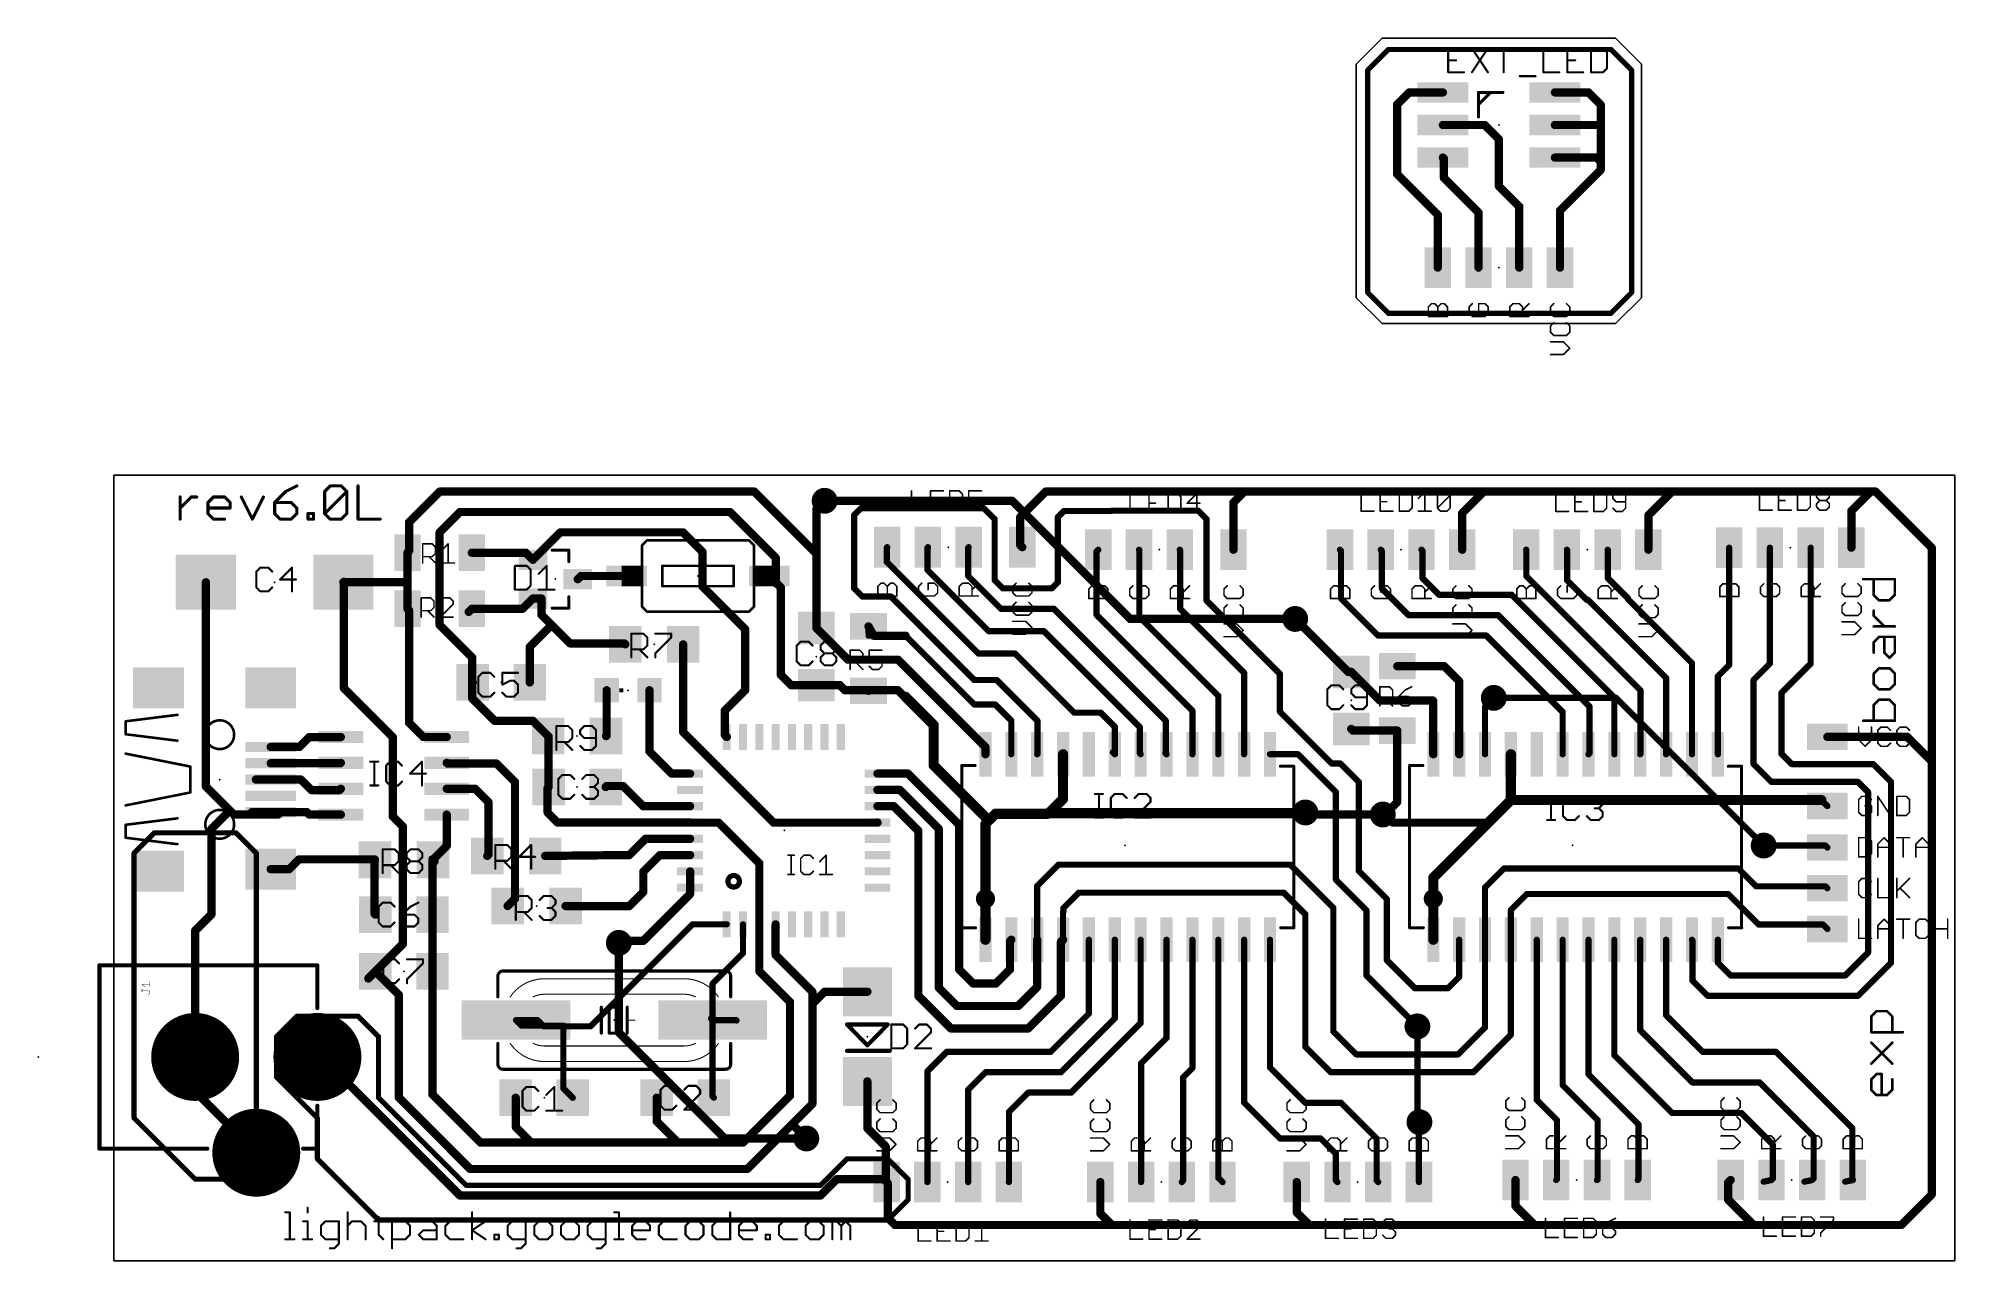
# Model space of a CAD drawing. Extents: x 1.3 to 95.4, y 0 to 60.
import ezdxf

# ---------------------------------------------------------------- set-up
doc = ezdxf.new("R2010")
doc.units = 0
for name, color, linetype in [('1', 12, 'CONTINUOUS'), ('16', 132, 'CONTINUOUS'), ('17', 110, 'CONTINUOUS'), ('18', 110, 'CONTINUOUS'), ('20', 53, 'CONTINUOUS'), ('21', 253, 'CONTINUOUS'), ('23', 53, 'CONTINUOUS'), ('25', 253, 'CONTINUOUS')]:
    doc.layers.add(name, color=color, linetype=linetype)

# ---------------------------------------------------------------- blocks, each defined once
blk = doc.blocks.new('RECT')
blk.add_solid([(-0.5, -0.5), (0.5, -0.5), (-0.5, 0.5), (0.5, 0.5)])
blk = doc.blocks.new('ROUNDP')
at = {"const_width": 0.5}
blk.add_lwpolyline([(0, -0.25, 1), (0, 0.25, 1), (0, -0.25)], format="xyb", dxfattribs=at)
blk = doc.blocks.new('ROUNDV')
at = {"const_width": 0.5}
blk.add_lwpolyline([(0, -0.25, 1), (0, 0.25, 1), (0, -0.25)], format="xyb", dxfattribs=at)

msp = doc.modelspace()

# ---------------------------------------------------------------- linework, layer by layer
at = {"layer": '1'}
for points, const_width in [([(66.562, 58.436), (67.578, 59.452)], 0.254), ([(67.578, 59.452), (78.5, 59.452)], 0.254), ([(78.5, 59.452), (79.516, 58.436)], 0.254), ([(66.562, 47.514), (66.562, 58.436)], 0.254), ([(79.516, 47.514), (79.516, 58.436)], 0.254), ([(68, 56.746), (68.6, 57.346)], 0.4064), ([(68.6, 57.346), (70.25, 57.346)], 0.4064), ([(77.4, 57.346), (75.75, 57.346)], 0.4064), ([(78, 56.746), (77.4, 57.346)], 0.4064), ([(68, 53.346), (68, 56.746)], 0.4064), ([(78, 55.746), (78, 56.746)], 0.4064), ([(70.25, 55.746), (72.3, 55.746)], 0.4064), ([(72.3, 55.746), (73, 55.046)], 0.4064), ([(78, 55.746), (75.75, 55.746)], 0.4064), ([(78, 53.946), (78, 55.746)], 0.4064), ([(73, 55.046), (73, 52.746)], 0.4064), ([(70.3, 54.096), (70.25, 54.146)], 0.4064), ([(70.3, 53.146), (70.3, 54.096)], 0.4064), ([(77.8, 54.146), (75.75, 54.146)], 0.4064), ([(76, 51.546), (78, 53.546)], 0.4064), ([(78, 53.946), (77.8, 54.146)], 0.4064), ([(78, 53.546), (78, 53.946)], 0.4064), ([(70, 51.346), (68, 53.346)], 0.4064), ([(72, 51.446), (70.3, 53.146)], 0.4064), ([(73, 52.746), (74, 51.746)], 0.4064), ([(74, 51.746), (74, 48.746)], 0.4064), ([(76, 48.746), (76, 51.546)], 0.4064), ([(70, 48.746), (70, 51.346)], 0.4064), ([(72, 48.746), (72, 51.446)], 0.4064), ([(66.562, 47.514), (67.578, 46.498)], 0.254), ([(78.5, 46.498), (79.516, 47.514)], 0.254), ([(67.578, 46.498), (78.5, 46.498)], 0.254), ([(13.4446, 37.757), (12.9023, 37.2147)], 0.1524), ([(13.987, 38.0282), (13.4446, 37.757)], 0.1524), ([(15.358, 37.757), (15.6292, 38.0282)], 0.1524), ([(15.358, 36.6724), (15.358, 37.757)], 0.1524), ([(15.358, 36.6724), (16.4427, 37.757)], 0.1524), ([(15.6292, 38.0282), (16.1715, 38.0282)], 0.1524), ([(16.1715, 38.0282), (16.4427, 37.757)], 0.1524), ([(16.4427, 37.757), (16.4427, 36.6724)], 0.1524), ([(16.9952, 38.0282), (16.9952, 36.4012)], 0.1524), ([(19.5, 36.25), (21, 37.75)], 0.4064), ([(21, 37.75), (36.45, 37.75)], 0.4064), ([(36.45, 37.75), (39.5, 34.7)], 0.4064), ([(50.75, 37.75), (49.5, 36.5)], 0.4064), ([(60.5, 37.75), (50.75, 37.75)], 0.4064), ([(60.5, 37.75), (59.97, 37.22)], 0.4064), ([(72.25, 37.75), (60.5, 37.75)], 0.4064), ([(72.25, 37.75), (71.2, 36.7)], 0.4064), ([(81.5, 37.75), (72.25, 37.75)], 0.4064), ([(81.5, 37.75), (80.34, 36.59)], 0.4064), ([(91.25, 37.75), (81.5, 37.75)], 0.4064), ([(91.25, 37.75), (90.305, 36.805)], 0.4064), ([(91.5, 37.75), (91.25, 37.75)], 0.4064), ([(94.25, 35), (91.5, 37.75)], 0.4064), ([(8.2637, 36.4012), (8.2637, 37.4859)], 0.1524), ([(8.2637, 36.9435), (8.806, 37.4859)], 0.1524), ([(8.806, 37.4859), (9.0772, 37.4859)], 0.1524), ([(9.628, 37.2147), (9.8992, 37.4859)], 0.1524), ([(9.628, 36.6724), (9.628, 37.2147)], 0.1524), ([(10.7127, 36.9435), (9.628, 36.9435)], 0.1524), ([(9.8992, 36.4012), (9.628, 36.6724)], 0.1524), ([(9.8992, 37.4859), (10.4415, 37.4859)], 0.1524), ([(10.4415, 37.4859), (10.7127, 37.2147)], 0.1524), ([(10.7127, 37.2147), (10.7127, 36.9435)], 0.1524), ([(11.2652, 37.4859), (11.8075, 36.4012)], 0.1524), ([(11.8075, 36.4012), (12.3498, 37.4859)], 0.1524), ([(12.9023, 37.2147), (12.9023, 36.6724)], 0.1524), ([(13.7158, 37.2147), (12.9023, 37.2147)], 0.1524), ([(12.9023, 36.6724), (13.1735, 36.4012)], 0.1524), ([(13.987, 36.9435), (13.7158, 37.2147)], 0.1524), ([(13.7158, 36.4012), (13.987, 36.6724)], 0.1524), ([(13.987, 36.6724), (13.987, 36.9435)], 0.1524), ([(14.5395, 36.4012), (14.5395, 36.6724)], 0.1524), ([(14.5395, 36.6724), (14.8106, 36.6724)], 0.1524), ([(14.8106, 36.6724), (14.8106, 36.4012)], 0.1524), ([(15.6292, 36.4012), (15.358, 36.6724)], 0.1524), ([(16.4427, 36.6724), (16.1715, 36.4012)], 0.1524), ([(21, 35.75), (22, 36.75)], 0.4064), ([(22, 36.75), (35.25, 36.75)], 0.4064), ([(35.25, 36.75), (37.5, 34.5)], 0.4064), ([(39.5, 36.9), (39.9, 37.3)], 0.4064), ([(39.5, 34.7), (39.5, 36.9)], 0.4064), ([(41.35, 36.6), (41.6875, 36.9375)], 0.3048), ([(41.35, 33), (41.35, 36.6)], 0.3048), ([(41.6875, 36.9375), (47.7125, 36.9375)], 0.3048), ([(47.7125, 36.9375), (48.25, 36.4)], 0.3048), ([(49.5, 36.5), (49.5, 35.1275)], 0.4064), ([(51.35, 36.5), (51.65, 36.8)], 0.3048), ([(51.65, 36.8), (53.9875, 36.8)], 0.3048), ([(53.9875, 36.8), (54, 36.8125)], 0.3048), ([(54, 36.8125), (58.2375, 36.8125)], 0.3048), ([(58.2375, 36.8125), (58.65, 36.4)], 0.3048), ([(59.97, 37.22), (59.97, 34.8975)], 0.4064), ([(71.2, 36.7), (71.2, 34.8975)], 0.4064), ([(80.34, 36.59), (80.34, 34.8975)], 0.4064), ([(90.305, 36.805), (90.305, 34.9975)], 0.4064), ([(10.4415, 36.4012), (9.8992, 36.4012)], 0.1524), ([(13.1735, 36.4012), (13.7158, 36.4012)], 0.1524), ([(14.8106, 36.4012), (14.5395, 36.4012)], 0.1524), ([(16.1715, 36.4012), (15.6292, 36.4012)], 0.1524), ([(16.9952, 36.4012), (18.0799, 36.4012)], 0.1524), ([(19.5, 34.8307), (19.5, 36.25)], 0.4064), ([(21, 31.2), (21, 35.75)], 0.4064), ([(25.58, 34.4025), (26.9275, 35.75)], 0.4064), ([(26.9275, 35.75), (32.95, 35.75)], 0.4064), ([(32.95, 35.75), (33.9, 34.8)], 0.4064), ([(48.25, 36.4), (48.25, 33.4)], 0.3048), ([(51.35, 33.3), (51.35, 36.5)], 0.3048), ([(58.65, 36.4), (58.65, 32.4)], 0.3048), ([(19.4193, 34.75), (19.5, 34.8307)], 0.4064), ([(19.4193, 33.3), (19.4193, 34.75)], 0.4064), ([(22.5807, 34.75), (25.2325, 34.75)], 0.4064), ([(25.2325, 34.75), (25.58, 34.4025)], 0.4064), ([(33.9, 34.8), (33.9, 33.1)], 0.4064), ([(39.5, 34.7), (39.5, 31.05)], 0.4064), ([(42.97, 35.0225), (42.95, 35.0025)], 0.3048), ([(42.95, 35.0025), (42.95, 34.3)], 0.3048), ([(44.97, 35.0225), (44.95, 35.0025)], 0.3048), ([(44.95, 35.0025), (44.95, 33.9)], 0.3048), ([(46.97, 35.0225), (46.95, 35.0025)], 0.3048), ([(46.95, 35.0025), (46.95, 33.6)], 0.3048), ([(49.5, 35.1275), (49.605, 35.0225)], 0.4064), ([(53.25, 34.8125), (53.335, 34.8975)], 0.3048), ([(53.25, 31.7), (53.25, 34.8125)], 0.3048), ([(55.35, 34.8825), (55.335, 34.8975)], 0.3048), ([(55.35, 31.6), (55.35, 34.8825)], 0.3048), ([(57.35, 34.8825), (57.335, 34.8975)], 0.3048), ([(57.35, 32), (57.35, 34.8825)], 0.3048), ([(65.25, 34.8475), (65.2, 34.8975)], 0.3048), ([(65.25, 32.5), (65.25, 34.8475)], 0.3048), ([(67.25, 34.8475), (67.2, 34.8975)], 0.3048), ([(67.25, 33), (67.25, 34.8475)], 0.3048), ([(69.25, 34.8475), (69.2, 34.8975)], 0.3048), ([(69.25, 33.5), (69.25, 34.8475)], 0.3048), ([(74.35, 34.8875), (74.34, 34.8975)], 0.3048), ([(74.35, 33.6), (74.35, 34.8875)], 0.3048), ([(76.35, 34.8875), (76.34, 34.8975)], 0.3048), ([(76.35, 33.4), (76.35, 34.8875)], 0.3048), ([(78.35, 34.8875), (78.34, 34.8975)], 0.3048), ([(78.35, 33.5), (78.35, 34.8875)], 0.3048), ([(84.305, 29.2425), (84.305, 34.9975)], 0.3048), ([(86.305, 29.305), (86.305, 34.9975)], 0.3048), ([(88.305, 29.305), (88.305, 34.9975)], 0.3048), ([(94.25, 24.5), (94.25, 35)], 0.4064), ([(37.5, 34.5), (37.5, 33.2925)], 0.4064), ([(42.95, 34.3), (47.45, 29.8)], 0.3048), ([(44.95, 33.9), (47.95, 30.9)], 0.3048), ([(9.525, 23.275), (9.525, 33.3)], 0.4064), ([(16.3, 33.325), (16.275, 33.3)], 0.4064), ([(16.275, 33.3), (19.4193, 33.3)], 0.4064), ([(16.3, 28.1), (16.3, 33.325)], 0.4064), ([(19.4193, 33.3), (19.4193, 32)], 0.4064), ([(19.4193, 32), (19.4193, 32.8307)], 0.4064), ([(27.78, 33.4525), (27.935, 33.6075)], 0.4064), ([(27.935, 33.6075), (30.185, 33.6075)], 0.4064), ([(33.9, 33.1), (36, 31)], 0.4064), ([(37.185, 33.6075), (37.75, 33.0425)], 0.4064), ([(37.5, 33.2925), (37.185, 33.6075)], 0.4064), ([(37.5, 33.2925), (37.5, 33.25)], 0.4064), ([(37.75, 33.0425), (37.75, 28.75)], 0.4064), ([(41.75, 32.6), (41.35, 33)], 0.3048), ([(46.95, 33.6), (48.55, 32)], 0.3048), ([(48.25, 33.4), (48.65, 33)], 0.3048), ([(48.65, 33), (51.05, 33)], 0.3048), ([(51.05, 33), (51.35, 33.3)], 0.3048), ([(67.25, 33), (68.5625, 31.6875)], 0.3048), ([(70.0625, 32.6875), (69.25, 33.5)], 0.3048), ([(79.95, 28), (74.35, 33.6)], 0.3048), ([(77.3125, 32.4375), (76.35, 33.4)], 0.3048), ([(79.34, 32.51), (78.35, 33.5)], 0.3048), ([(90.8858, 33.452), (92.4365, 33.452)], 0.127), ([(91.4027, 32.6766), (91.4027, 33.452)], 0.127), ([(92.4365, 33.452), (92.4365, 32.6766)], 0.127), ([(19.4193, 32), (19.5, 31.9193)], 0.4064), ([(19.5, 31.9193), (19.5, 26.4)], 0.4064), ([(22.5807, 32), (22.4275, 31.8468)], 0.4064), ([(22.5807, 32), (25.0775, 32)], 0.4064), ([(25.0775, 32), (25.58, 32.5025)], 0.4064), ([(25.58, 32.5025), (25.9975, 32.5025)], 0.4064), ([(25.9975, 32.5025), (25.9975, 31.7025)], 0.4064), ([(43.15, 32.6), (41.75, 32.6)], 0.3048), ([(47.25, 28.5), (43.15, 32.6)], 0.3048), ([(48.55, 32), (51.15, 32)], 0.3048), ([(51.15, 32), (56.65, 26.5)], 0.3048), ([(60.495, 28.855), (57.35, 32)], 0.3048), ([(58.65, 32.4), (62.25, 28.8)], 0.3048), ([(65.25, 32.5), (67.0625, 30.6875)], 0.3048), ([(73.625, 32.6875), (70.0625, 32.6875)], 0.3048), ([(78.67, 27.6425), (73.625, 32.6875)], 0.3048), ([(77.375, 32.4375), (77.3125, 32.4375)], 0.3048), ([(81.21, 28.6025), (77.375, 32.4375)], 0.3048), ([(79.34, 32.4725), (79.34, 32.51)], 0.3048), ([(82.48, 29.3325), (79.34, 32.4725)], 0.3048), ([(91.6611, 32.4182), (91.4027, 32.6766)], 0.127), ([(92.178, 32.4182), (91.6611, 32.4182)], 0.127), ([(92.4365, 32.6766), (92.178, 32.4182)], 0.127), ([(22.6, 29.6), (21, 31.2)], 0.4064), ([(26.5, 31.2), (25.4275, 30.1275)], 0.4064), ([(25.9975, 31.7025), (26.5, 31.2)], 0.4064), ([(26.5, 31.2), (27.4, 30.3)], 0.4064), ([(36, 31), (36, 28)], 0.4064), ([(39.5, 31.05), (41.05, 29.5)], 0.4064), ([(42.3112, 30.677), (42.0525, 31.1357)], 0.4064), ([(42.0525, 31.1357), (42.0612, 30.677)], 0.3048), ([(47.95, 30.9), (50.6625, 30.9)], 0.3048), ([(50.6625, 30.9), (55.375, 26.1875)], 0.3048), ([(57.955, 26.995), (53.25, 31.7)], 0.3048), ([(59.225, 27.725), (55.35, 31.6)], 0.3048), ([(63, 31.5), (65.6, 28.9)], 0.4064), ([(68.5625, 31.6875), (72.9625, 31.6875)], 0.3048), ([(72.9625, 31.6875), (77.45, 27.2)], 0.3048), ([(91.4027, 31.6487), (91.4027, 31.9072)], 0.127), ([(91.9196, 31.1318), (91.4027, 31.6487)], 0.127), ([(92.4365, 31.1318), (91.4027, 31.1318)], 0.127), ([(25.4275, 30.1275), (25.4275, 28.385)], 0.4064), ([(27.4, 30.3), (30.0655, 30.3)], 0.4064), ([(30.0655, 30.3), (30.113, 30.2525)], 0.4064), ([(32.957, 25.943), (32.957, 30.2525)], 0.4064), ([(43.873, 30.677), (42.3112, 30.677)], 0.4064), ([(47.25, 27.3), (43.873, 30.677)], 0.3048), ([(67.0625, 30.6875), (72.375, 30.6875)], 0.3048), ([(72.375, 30.6875), (76.13, 26.9325)], 0.3048), ([(91.4027, 30.3636), (91.6611, 30.622)], 0.127), ([(91.4027, 29.8467), (91.4027, 30.3636)], 0.127), ([(91.6611, 30.622), (92.4365, 30.622)], 0.127), ([(91.9196, 29.8467), (91.9196, 30.622)], 0.127), ([(92.4365, 30.622), (92.4365, 29.8467)], 0.127), ([(22.6, 28.4125), (22.6, 29.6)], 0.4064), ([(41.05, 29.5), (43.5, 29.5)], 0.4064), ([(43.5, 29.5), (47.795, 25.205)], 0.4064), ([(47.45, 29.8), (49.25, 29.8)], 0.3048), ([(49.25, 29.8), (52.15, 26.9)], 0.3048), ([(70.3193, 29.1807), (68.0125, 29.1807)], 0.4064), ([(71.05, 28.45), (70.3193, 29.1807)], 0.4064), ([(82.48, 24.8575), (82.48, 29.3325)], 0.3048), ([(83.75, 28.6875), (84.305, 29.2425)], 0.3048), ([(85.5, 28.5), (86.305, 29.305)], 0.3048), ([(86.875, 27.875), (88.305, 29.305)], 0.3048), ([(92.178, 29.5882), (91.9196, 29.8467)], 0.127), ([(92.4365, 29.8467), (92.178, 29.5882)], 0.127), ([(18.7, 25.7), (16.3, 28.1)], 0.4064), ([(22.6275, 28.385), (22.6, 28.4125)], 0.4064), ([(22.6, 28.3575), (22.6275, 28.385)], 0.4064), ([(22.6, 27.6), (22.6, 28.3575)], 0.4064), ([(37.75, 28.75), (38.25, 28.25)], 0.4064), ([(38.25, 28.25), (39.5, 28.25)], 0.4064), ([(39.5, 28.25), (40.65, 28.25)], 0.4064), ([(40.65, 28.25), (40.9, 28)], 0.4064), ([(48.35, 28.5), (47.25, 28.5)], 0.3048), ([(50.35, 26.5), (48.35, 28.5)], 0.3048), ([(60.495, 24.8575), (60.495, 28.855)], 0.3048), ([(62.25, 28.8), (62.25, 26.95)], 0.3048), ([(65.6, 28.9), (65.75, 28.9)], 0.4064), ([(65.75, 28.9), (67.15, 27.5)], 0.4064), ([(71.05, 24.8575), (71.05, 28.45)], 0.4064), ([(81.21, 24.8575), (81.21, 28.6025)], 0.3048), ([(83.75, 24.8575), (83.75, 28.6875)], 0.3048), ([(85.5, 24.375), (85.5, 28.5)], 0.3048), ([(91.6611, 29.0784), (91.4027, 28.82)], 0.127), ([(91.4027, 28.82), (91.4027, 28.3031)], 0.127), ([(91.4027, 28.3031), (91.6611, 28.0446)], 0.127), ([(92.178, 29.0784), (91.6611, 29.0784)], 0.127), ([(92.4365, 28.82), (92.178, 29.0784)], 0.127), ([(92.178, 28.0446), (92.4365, 28.3031)], 0.127), ([(92.4365, 28.3031), (92.4365, 28.82)], 0.127), ([(23.7, 26.5), (22.6, 27.6)], 0.4064), ([(29.2, 25.778), (29.2, 28)], 0.4064), ([(31.3, 25), (31.3, 28)], 0.4064), ([(36, 28), (35, 27)], 0.4064), ([(40.9, 28), (42.0268, 28)], 0.4064), ([(42.0268, 28), (42.0525, 27.9743)], 0.4064), ([(42.0525, 27.9743), (42.0782, 28)], 0.4064), ([(42.0782, 28), (43.5, 28)], 0.4064), ([(43.5, 28), (43.8257, 27.6743)], 0.4064), ([(43.8257, 27.6743), (43.8757, 27.6743)], 0.4064), ([(43.8757, 27.6743), (45.25, 26.3)], 0.5), ([(48.2745, 27.3), (47.25, 27.3)], 0.3048), ([(49.065, 26.5095), (48.2745, 27.3)], 0.3048), ([(59.225, 24.8575), (59.225, 27.725)], 0.3048), ([(67.15, 27.5), (69.75, 27.5)], 0.4064), ([(69.75, 27.5), (69.78, 27.47)], 0.4064), ([(69.78, 27.47), (69.78, 24.8575)], 0.4064), ([(72.32, 27.195), (72.75, 27.625)], 0.3048), ([(72.32, 24.8575), (72.32, 27.195)], 0.3048), ([(77.45, 27.2), (77.45, 24.9075)], 0.3048), ([(78.67, 24.8575), (78.67, 27.6425)], 0.3048), ([(79.95, 24.8675), (79.95, 28)], 0.3048), ([(86.875, 24.875), (86.875, 27.875)], 0.3048), ([(91.6611, 27.5348), (91.4027, 27.2764)], 0.127), ([(91.4027, 27.2764), (91.4027, 26.501)], 0.127), ([(91.6611, 28.0446), (92.178, 28.0446)], 0.127), ([(92.178, 27.5348), (91.6611, 27.5348)], 0.127), ([(92.4365, 27.2764), (92.178, 27.5348)], 0.127), ([(92.4365, 26.501), (92.4365, 27.2764)], 0.127), ([(19.5, 26.4), (20.195, 25.705)], 0.4064), ([(25.578, 26.5), (23.7, 26.5)], 0.4064), ([(26.328, 25.75), (25.578, 26.5)], 0.4064), ([(35, 27), (35, 25.8025)], 0.4064), ([(45.25, 26.3), (45.25, 24.3125)], 0.5), ([(49.065, 24.8575), (49.065, 26.5095)], 0.3048), ([(50.35, 24.8725), (50.35, 26.5)], 0.3048), ([(52.15, 26.9), (53.45, 26.9)], 0.3048), ([(53.45, 26.9), (54.15, 26.2)], 0.3048), ([(54.15, 26.2), (54.15, 24.8625)], 0.3048), ([(56.65, 26.5), (56.65, 24.8925)], 0.3048), ([(57.955, 24.8575), (57.955, 26.995)], 0.3048), ([(62.25, 26.95), (64.8, 24.4)], 0.3048), ([(76.13, 26.9325), (76.13, 24.8575)], 0.3048), ([(90.8858, 26.501), (92.4365, 26.501)], 0.127), ([(12.705, 25.2175), (14.1175, 25.2175)], 0.4064), ([(14.1175, 25.2175), (14.6, 25.7)], 0.4064), ([(14.6, 25.7), (16.145, 25.7)], 0.4064), ([(16.145, 25.7), (16.15, 25.705)], 0.4064), ([(18.7, 21.8), (18.7, 25.7)], 0.4064), ([(20.195, 25.705), (21.35, 25.705)], 0.4064), ([(26.35, 25.728), (26.328, 25.75)], 0.4064), ([(26.35, 23.25), (26.35, 25.728)], 0.4064), ([(29.172, 25.75), (29.2, 25.778)], 0.4064), ([(37.4, 21.5), (32.957, 25.943)], 0.4064), ([(35, 25.8025), (35.095, 25.7075)], 0.4064), ([(35.095, 25.7075), (35.1, 25.7125)], 0.4064), ([(47.795, 25.205), (47.795, 24.8575)], 0.4064), ([(55.375, 26.1875), (55.375, 24.8975)], 0.3048), ([(65.8307, 26.0193), (65.75, 26.1)], 0.4064), ([(68.0125, 26.0193), (65.8307, 26.0193)], 0.4064), ([(68.0125, 22.5125), (68.0125, 26.0193)], 0.4064), ([(93.0385, 25.7115), (89.125, 25.7115)], 0.4064), ([(94.25, 24.5), (93.0385, 25.7115)], 0.4064), ([(12.705, 24.4175), (16.1325, 24.4175)], 0.4064), ([(16.1325, 24.4175), (16.15, 24.435)], 0.4064), ([(21.385, 24.4), (21.35, 24.435)], 0.4064), ([(23.8, 24.4), (21.385, 24.4)], 0.4064), ([(24.7, 23.5), (23.8, 24.4)], 0.4064), ([(31.3, 25), (32.3925, 23.9075)], 0.4064), ([(45.25, 24.3125), (47.795, 21.7675)], 0.5), ([(50.335, 24.8575), (50.35, 24.8725)], 0.3048), ([(51.605, 22.6675), (51.605, 24.8575)], 0.5), ([(54.145, 24.8575), (54.05, 24.9525)], 0.3048), ([(54.145, 24.8575), (54.125, 24.8775)], 0.3048), ([(54.15, 24.8625), (54.145, 24.8575)], 0.3048), ([(55.375, 24.8975), (55.415, 24.8575)], 0.3048), ([(56.685, 24.8575), (56.625, 24.9175)], 0.3048), ([(56.65, 24.8925), (56.685, 24.8575)], 0.3048), ([(63.1425, 24.8575), (61.765, 24.8575)], 0.3048), ([(65, 23), (63.1425, 24.8575)], 0.3048), ([(64.8, 24.4), (65.225, 24.4)], 0.3048), ([(65.225, 24.4), (66.125, 23.5)], 0.3048), ([(73.59, 22.6107), (73.59, 24.8575)], 0.5), ([(77.45, 24.9075), (77.4, 24.8575)], 0.3048), ([(79.94, 24.8575), (79.95, 24.8675)], 0.3048), ([(86.375, 23.5), (85.5, 24.375)], 0.3048), ([(87.375, 24.375), (86.875, 24.875)], 0.3048), ([(91.375, 24.375), (87.375, 24.375)], 0.3048), ([(92.25, 23.5), (91.375, 24.375)], 0.3048), ([(94.25, 3.25), (94.25, 24.5)], 0.4064), ([(11.9825, 23.6175), (12.705, 23.6175)], 0.4064), ([(12.705, 23.6175), (14.1825, 23.6175)], 0.4064), ([(14.1825, 23.6175), (14.7, 23.1)], 0.4064), ([(24.7, 17.7695), (24.7, 23.5)], 0.4064), ([(32.3925, 23.9075), (33.295, 23.9075)], 0.4064), ([(43.9925, 23.9075), (42.495, 23.9075)], 0.4064), ([(46.5, 21.4), (43.9925, 23.9075)], 0.4064), ([(66.125, 23.5), (66.125, 19.125)], 0.3048), ([(90.625, 23.5), (86.375, 23.5)], 0.3048), ([(91.125, 23), (90.625, 23.5)], 0.3048), ([(92.25, 14.625), (92.25, 23.5)], 0.3048), ([(10.7, 22.1), (9.525, 23.275)], 0.4064), ([(14.7, 23.1), (16.085, 23.1)], 0.4064), ([(16.085, 23.1), (16.15, 23.165)], 0.4064), ([(22.735, 23.165), (21.35, 23.165)], 0.4064), ([(23.4, 22.5), (22.735, 23.165)], 0.4064), ([(23.4, 19.9295), (23.4, 22.5)], 0.4064), ([(26.3, 23.2), (26.35, 23.25)], 0.4064), ([(26.3, 22), (26.3, 23.2)], 0.4064), ([(29.15, 23.25), (29.2, 23.3)], 0.4064), ([(29.2, 23.3), (30, 23.3)], 0.4064), ([(30, 23.3), (30.9925, 22.3075)], 0.4064), ([(43.5925, 23.1075), (42.495, 23.1075)], 0.4064), ([(45.5, 21.2), (43.5925, 23.1075)], 0.4064), ([(50.9063, 21.9688), (51.605, 22.6675)], 0.5), ([(65, 18.7), (65, 23)], 0.3048), ([(67.4, 21.9), (68.0125, 22.5125)], 0.4064), ([(72.4799, 21.5006), (73.59, 22.6107)], 0.5), ([(73.59, 22.6107), (88.8293, 22.6107)], 0.5), ([(88.8293, 22.6107), (89.125, 22.315)], 0.3048), ([(91.125, 15.125), (91.125, 23)], 0.3048), ([(9.8, 21.2), (10.7, 22.1)], 0.4064), ([(10.7, 22.1), (10.9, 21.9)], 0.4064), ([(10.9, 21.9), (13.0825, 21.9)], 0.4064), ([(12.705, 22.0175), (11.7825, 22.0175)], 0.4064), ([(13.2, 22.0175), (12.705, 22.0175)], 0.4064), ([(13.0825, 21.9), (13.2, 22.0175)], 0.4064), ([(13.2, 22.0175), (14.4825, 22.0175)], 0.4064), ([(14.4825, 22.0175), (14.6, 21.9)], 0.4064), ([(14.6, 21.9), (16.145, 21.9)], 0.4064), ([(16.145, 21.9), (16.15, 21.895)], 0.4064), ([(19.2, 21.3), (18.7, 21.8)], 0.4064), ([(21.35, 20.353), (21.35, 21.895)], 0.4064), ([(26.7925, 21.5075), (26.3, 22)], 0.4064), ([(33.295, 21.5075), (26.7925, 21.5075)], 0.4064), ([(30.9925, 22.3075), (33.295, 22.3075)], 0.4064), ([(33.3025, 21.5), (33.295, 21.5075)], 0.4064), ([(34.7, 21.5), (33.3025, 21.5)], 0.4064), ([(36.695, 19.505), (34.7, 21.5)], 0.4064), ([(37.4, 21.5), (42.4875, 21.5)], 0.4064), ([(42.4875, 21.5), (42.495, 21.5075)], 0.4064), ([(43.2925, 22.3075), (42.495, 22.3075)], 0.4064), ([(44.5, 21.1), (43.2925, 22.3075)], 0.4064), ([(47.795, 21.4375), (48.295, 21.9375)], 0.5), ([(47.795, 21.4375), (47.795, 15.7525)], 0.5), ([(47.795, 21.7675), (47.795, 21.4375)], 0.3048), ([(48.295, 21.9375), (50.875, 21.9375)], 0.5), ([(50.9063, 21.9688), (63, 21.9688)], 0.5), ([(50.875, 21.9375), (50.9063, 21.9688)], 0.3048), ([(63, 21.9688), (63.4505, 21.9688)], 0.5), ([(63, 21.9688), (63.0312, 22)], 0.4064), ([(63.0312, 22), (63.5, 22)], 0.4064), ([(67.3, 21.9), (67.4, 21.9)], 0.4064), ([(67.4, 21.9), (67.7994, 21.5006)], 0.4064), ([(67.7994, 21.5006), (72.4799, 21.5006)], 0.4064), ([(72.4799, 21.5006), (69.78, 18.8007)], 0.5), ([(6, 20), (7, 21)], 0.254), ([(7, 21), (11, 21)], 0.254), ([(9.8, 17), (9.8, 21.2)], 0.4064), ([(11, 21), (12, 20)], 0.254), ([(19.2, 15.55), (19.2, 21.3)], 0.4064), ([(30.3, 19.9), (31.1075, 20.7075)], 0.4064), ([(31.1075, 20.7075), (33.295, 20.7075)], 0.4064), ([(44.5, 13), (44.5, 21.1)], 0.4064), ([(45.5, 13.4), (45.5, 21.2)], 0.4064), ([(46.5, 14.3), (46.5, 21.4)], 0.4064), ([(6, 7), (6, 20)], 0.254), ([(12, 20), (12, 4)], 0.254), ([(13.6175, 19.2175), (14.1, 19.7)], 0.4064), ([(14.1, 19.7), (17.803, 19.7)], 0.4064), ([(17.803, 19.7), (17.803, 17.032)], 0.4064), ([(17.803, 19.7), (17.828, 19.675)], 0.4064), ([(20.672, 19.675), (20.647, 19.7)], 0.4064), ([(20.65, 19.653), (20.672, 19.675)], 0.4064), ([(20.65, 16.985), (20.65, 19.653)], 0.4064), ([(20.672, 19.675), (21.35, 20.353)], 0.4064), ([(20.672, 19.675), (20.747, 19.6)], 0.4064), ([(23.338, 19.8675), (23.4, 19.9295)], 0.4064), ([(26.182, 19.8675), (29.2145, 19.9)], 0.4064), ([(29.2145, 19.9), (30.3, 19.9)], 0.4064), ([(31, 19.1), (31.8075, 19.9075)], 0.4064), ([(31.8075, 19.9075), (33.295, 19.9075)], 0.4064), ([(86, 20.375), (89.0325, 20.375)], 0.3048), ([(89.0325, 20.375), (89.125, 20.2825)], 0.3048), ([(12.705, 19.2175), (13.6175, 19.2175)], 0.4064), ([(31, 18.1), (31, 19.1)], 0.4064), ([(33.295, 18.3075), (33.295, 19.1075)], 0.4064), ([(36.695, 16.5075), (36.695, 19.505)], 0.4064), ([(50.335, 18.3975), (51.375, 19.4375)], 0.3048), ([(51.375, 19.4375), (62.75, 19.4375)], 0.3048), ([(62.75, 19.4375), (64.875, 17.3125)], 0.3048), ([(66.5, 17.2), (65, 18.7)], 0.3048), ([(66.125, 19.125), (67.5, 17.75)], 0.3048), ([(69.78, 18.8007), (69.78, 15.7525)], 0.5), ([(72.32, 18.32), (73.25, 19.25)], 0.3048), ([(73.25, 19.25), (84.75, 19.25)], 0.3048), ([(84.75, 19.25), (85.625, 18.375)], 0.3048), ([(24.338, 17.4075), (24.7, 17.7695)], 0.4064), ([(30.3, 17.4), (31, 18.1)], 0.4064), ([(31, 15.7), (33.295, 17.995)], 0.4064), ([(33.295, 17.995), (33.295, 18.3075)], 0.4064), ([(50.335, 15.7525), (50.335, 18.3975)], 0.3048), ([(51.625, 17.3125), (52.375, 18.0625)], 0.3048), ([(52.375, 18.0625), (62.4375, 18.0625)], 0.3048), ([(62.4375, 18.0625), (63.5, 17)], 0.3048), ([(67.5, 17.75), (67.5, 14.75)], 0.3048), ([(72.32, 15.7525), (72.32, 18.32)], 0.3048), ([(73.59, 17.215), (74.375, 18)], 0.3048), ([(74.375, 18), (84.25, 18)], 0.3048), ([(84.25, 18), (85.75, 16.5)], 0.3048), ([(85.625, 18.375), (89.0325, 18.375)], 0.3048), ([(89.0325, 18.375), (89.125, 18.2825)], 0.3048), ([(9, 16.2), (9.8, 17)], 0.4064), ([(17.803, 17.032), (17.85, 16.985)], 0.4064), ([(17.85, 16.985), (17.828, 17.007)], 0.4064), ([(20.65, 14.2), (20.65, 16.985)], 0.4064), ([(27.182, 17.4075), (29.1895, 17.4)], 0.4064), ([(29.1895, 17.4), (30.3, 17.4)], 0.4064), ([(51.605, 17.105), (51.625, 17.125)], 0.3048), ([(51.605, 15.7525), (51.605, 17.105)], 0.3048), ([(51.625, 17.125), (51.625, 17.3125)], 0.3048), ([(63.5, 17), (63.5, 10.5)], 0.3048), ([(64.875, 17.3125), (64.875, 11.25)], 0.3048), ([(66.5, 14), (66.5, 17.2)], 0.3048), ([(73.59, 15.7525), (73.59, 17.215)], 0.3048), ([(9, 10), (9, 16.2)], 0.4064), ([(28.4, 11.5), (33.4075, 16.5075)], 0.3048), ([(33.4075, 16.5075), (35.095, 16.5075)], 0.3048), ([(35.895, 15.095), (35.895, 16.5075)], 0.3048), ([(36.695, 14.205), (36.695, 16.5075)], 0.4064), ([(37.495, 15.005), (37.495, 16.5075)], 0.4064), ([(85.75, 16.5), (88.9075, 16.5)], 0.3048), ([(88.9075, 16.5), (89.125, 16.2825)], 0.3048), ([(17.85, 14.2), (19.2, 15.55)], 0.4064), ([(29.8, 15.6), (29.9, 15.7)], 0.4064), ([(29.9, 15.7), (31, 15.7)], 0.4064), ([(34.4, 13.6), (35.895, 15.095)], 0.3048), ([(39.3, 13.2), (37.495, 15.005)], 0.4064), ([(49, 15.6875), (49.065, 15.7525)], 0.4064), ([(49, 14.3), (49, 15.6875)], 0.4064), ([(50.335, 13.435), (50.335, 15.7525)], 0.4064), ([(51.5, 15.6475), (51.605, 15.7525)], 0.4064), ([(51.5, 13), (51.5, 15.6475)], 0.4064), ([(52.875, 12.125), (52.875, 15.7525)], 0.3048), ([(54.145, 11.895), (54.145, 15.7525)], 0.3048), ([(55.415, 11.665), (55.415, 15.7525)], 0.3048), ([(56.685, 10.935), (56.685, 15.7525)], 0.3048), ([(57.955, 9.455), (57.955, 15.7525)], 0.3048), ([(59.225, 4.0675), (59.225, 15.7525)], 0.3048), ([(60.495, 7.755), (60.495, 15.7525)], 0.3048), ([(61.765, 9.485), (61.765, 15.7525)], 0.3048), ([(71.05, 13.925), (71.05, 15.7525)], 0.3048), ([(72.32, 11.445), (72.32, 15.7525)], 0.3048), ([(73.59, 11.09), (73.59, 15.7525)], 0.3048), ([(74.86, 7.89), (74.86, 15.7525)], 0.3048), ([(76.13, 8.62), (76.13, 15.7525)], 0.3048), ([(77.4, 9.15), (77.4, 15.7525)], 0.3048), ([(78.67, 10.08), (78.67, 15.7525)], 0.3048), ([(79.94, 11.31), (79.94, 15.7525)], 0.3048), ([(81.21, 12.04), (81.21, 15.7525)], 0.3048), ([(82.5, 15.7325), (82.48, 15.7525)], 0.3048), ([(82.5, 13.75), (82.5, 15.7325)], 0.3048), ([(83.75, 14.625), (83.75, 15.7525)], 0.3048), ([(90, 14), (91.125, 15.125)], 0.3048), ([(17.85, 14.2), (17.5, 13.85)], 0.4064), ([(19, 13.05), (17.85, 14.2)], 0.4064), ([(20.65, 8.15), (20.65, 14.2)], 0.4064), ([(38.2, 12.7), (36.695, 14.205)], 0.4064), ([(46.5, 14.3), (47.2, 13.6)], 0.4064), ([(48.3, 13.6), (49, 14.3)], 0.4064), ([(69, 11.5), (66.5, 14)], 0.3048), ([(67.5, 14.75), (68.875, 13.375)], 0.3048), ([(83.75, 14.625), (84.375, 14)], 0.3048), ([(84.375, 14), (90, 14)], 0.3048), ([(90.625, 13), (92.25, 14.625)], 0.3048), ([(19, 8), (19, 13.05)], 0.4064), ([(34.4, 11.8085), (34.4, 13.6)], 0.3048), ([(39.3, 12.6), (39.3, 13.2)], 0.4064), ([(39.3, 12.6), (39.9, 13.2)], 0.4064), ([(39.9, 13.2), (42, 13.2)], 0.4064), ([(44.5, 13), (46.1, 11.4)], 0.4064), ([(45.5, 13.4), (46.4, 12.5)], 0.4064), ([(47.2, 13.6), (48.3, 13.6)], 0.4064), ([(49.4, 12.5), (50.335, 13.435)], 0.4064), ([(49.9, 11.4), (51.5, 13)], 0.4064), ([(68.875, 13.375), (70.5, 13.375)], 0.3048), ([(70.5, 13.375), (71.05, 13.925)], 0.3048), ([(82.5, 13.75), (83.25, 13)], 0.3048), ([(38.2, 8.1), (38.2, 12.7)], 0.4064), ([(39.3, 7.7), (39.3, 12.6)], 0.4064), ([(46.4, 12.5), (49.4, 12.5)], 0.4064), ([(51, 10.25), (52.875, 12.125)], 0.3048), ([(83.25, 13), (90.625, 13)], 0.3048), ([(91.2777, 11.9886), (91.5361, 12.247)], 0.127), ([(91.5361, 12.247), (92.053, 12.247)], 0.127), ([(92.053, 12.247), (92.3115, 11.9886)], 0.127), ([(13, 11), (14, 12)], 0.254), ([(14, 12), (17, 12)], 0.254), ([(17, 12), (18, 11)], 0.254), ([(25.019, 11.5375), (24.749, 11.8075)], 0.3048), ([(25.805, 11.8075), (24.749, 11.8075)], 0.3048), ([(26.075, 11.5375), (25.019, 11.5375)], 0.3048), ([(26.075, 11.5375), (25.805, 11.8075)], 0.3048), ([(27.075, 11.5375), (26.075, 11.5375)], 0.3048), ([(26.075, 11.5375), (26.1125, 11.5)], 0.3048), ([(26.1125, 11.5), (28.4, 11.5)], 0.3048), ([(27.075, 8.4575), (27.075, 11.5375)], 0.3048), ([(34.4, 11.8085), (34.325, 11.8835)], 0.3048), ([(34.4, 11.8085), (34.401, 11.8075)], 0.3048), ([(34.4, 8.0625), (34.4, 11.8085)], 0.3048), ([(34.401, 11.8075), (35.555, 11.8075)], 0.3048), ([(35.555, 11.8075), (35.575, 11.7875)], 0.3048), ([(46.1, 11.4), (49.9, 11.4)], 0.4064), ([(51.5, 9.25), (54.145, 11.895)], 0.3048), ([(52, 8.25), (55.415, 11.665)], 0.3048), ([(64.875, 11.25), (66, 10.125)], 0.3048), ([(71, 10.125), (72.32, 11.445)], 0.3048), ([(82.5, 8.75), (79.94, 11.31)], 0.3048), ([(81.21, 12.04), (83, 10.25)], 0.3048), ([(91.2777, 11.2132), (91.2777, 11.9886)], 0.127), ([(92.3115, 11.9886), (92.3115, 11.2132)], 0.127), ([(13, 10), (13, 11)], 0.254), ([(18, 11), (18, 8)], 0.254), ([(44.95, 9.3), (45.9, 10.25)], 0.3048), ([(45.9, 10.25), (51, 10.25)], 0.3048), ([(55.435, 9.685), (56.685, 10.935)], 0.3048), ([(63.5, 10.5), (64.75, 9.25)], 0.3048), ([(71.75, 9.25), (73.59, 11.09)], 0.3048), ([(83, 10.25), (86.6, 10.25)], 0.3048), ([(86.6, 10.25), (90.35, 6.5)], 0.3048), ([(92.8284, 11.2132), (91.2777, 11.2132)], 0.127), ([(91.2777, 9.6696), (92.3115, 10.7034)], 0.127), ([(92.3115, 9.6696), (91.2777, 10.7034)], 0.127), ([(9, 10), (9, 8.3)], 0.4064), ([(13, 9), (13, 10)], 0.254), ([(15, 10), (15.2, 10)], 0.4064), ([(15.2, 10), (22, 3.2)], 0.4064), ([(44.95, 3.8625), (44.95, 9.3)], 0.3048), ([(55.435, 3.8575), (55.435, 9.685)], 0.3048), ([(57.5, 9), (57.955, 9.455)], 0.3048), ([(63.5, 7.75), (61.765, 9.485)], 0.3048), ([(66, 10.125), (71, 10.125)], 0.3048), ([(78.67, 10.08), (81.5, 7.25)], 0.3048), ([(9, 8.3), (12, 5.3)], 0.4064), ([(15, 7), (13, 9)], 0.254), ([(27.535, 7.9975), (27.075, 8.4575)], 0.3048), ([(42, 6.5), (42, 8.8)], 0.4064), ([(46.95, 8.4), (47.8, 9.25)], 0.3048), ([(46.95, 3.8625), (46.95, 8.4)], 0.3048), ([(47.8, 9.25), (51.5, 9.25)], 0.3048), ([(57.5, 3.9225), (57.5, 9)], 0.3048), ([(64.75, 9.25), (71.75, 9.25)], 0.3048), ([(77.85, 6.9), (76.13, 8.62)], 0.3048), ([(79.85, 6.7), (77.4, 9.15)], 0.3048), ([(85.8, 8.75), (82.5, 8.75)], 0.3048), ([(88.45, 6.1), (85.8, 8.75)], 0.3048), ([(91.2777, 8.9014), (91.5361, 9.1598)], 0.127), ([(91.2777, 8.3845), (91.2777, 8.9014)], 0.127), ([(91.5361, 9.1598), (91.7946, 9.1598)], 0.127), ([(91.7946, 9.1598), (91.7946, 8.126)], 0.127), ([(92.3115, 8.9014), (92.3115, 8.3845)], 0.127), ([(18, 8), (22, 4)], 0.254), ([(22.5, 4.5), (19, 8)], 0.4064), ([(20.65, 8.15), (23, 5.8)], 0.4064), ([(24.735, 6.565), (24.735, 7.9975)], 0.4064), ([(31.66, 6.84), (31.66, 8.0025)], 0.4064), ([(34.46, 8.0025), (34.4, 8.0625)], 0.3048), ([(35.9, 5.8), (38.2, 8.1)], 0.4064), ([(38.2863, 6.6863), (39.3, 7.7)], 0.4064), ([(48.95, 7.3), (49.9, 8.25)], 0.3048), ([(49.9, 8.25), (52, 8.25)], 0.3048), ([(62.25, 6), (60.495, 7.755)], 0.3048), ([(65.25, 7.75), (63.5, 7.75)], 0.3048), ([(67, 6), (65.25, 7.75)], 0.3048), ([(75.85, 6.9), (74.86, 7.89)], 0.3048), ([(91.5361, 8.126), (91.2777, 8.3845)], 0.127), ([(92.053, 8.126), (91.5361, 8.126)], 0.127), ([(92.3115, 8.3845), (92.053, 8.126)], 0.127), ([(9, 4), (6, 7)], 0.254), ([(15, 5), (15, 7)], 0.254), ([(25.5, 5.8), (24.735, 6.565)], 0.4064), ([(32.7, 5.8), (31.66, 6.84)], 0.4064), ([(36.1, 4.5), (38.2863, 6.6863)], 0.4064), ([(38.2863, 6.6863), (38.3137, 6.6863)], 0.4064), ([(38.3137, 6.6863), (39, 6)], 0.4064), ([(42.9, 5.6), (42, 6.5)], 0.4064), ([(48.95, 3.8625), (48.95, 7.3)], 0.3048), ([(69.075, 6.775), (69.1, 6.8)], 0.3048), ([(69.075, 3.8575), (69.075, 6.775)], 0.3048), ([(75.85, 3.9925), (75.85, 6.9)], 0.3048), ([(77.85, 3.9925), (77.85, 6.9)], 0.3048), ([(79.85, 3.9925), (79.85, 6.7)], 0.3048), ([(81.5, 7.25), (84.9, 7.25)], 0.3048), ([(84.9, 7.25), (86.45, 5.7)], 0.3048), ([(90.35, 6.5), (90.35, 3.9875)], 0.3048), ([(23, 5.8), (25.5, 5.8)], 0.4064), ([(25.5, 5.8), (32.7, 5.8)], 0.4064), ([(32.7, 5.8), (35.9, 5.8)], 0.4064), ([(42.9, 3.9025), (42.9, 5.6)], 0.4064), ([(64.25, 6), (62.25, 6)], 0.3048), ([(65, 5.25), (64.25, 6)], 0.3048), ([(67, 3.9325), (67, 6)], 0.3048), ([(86.45, 5.7), (86.45, 4.0275)], 0.3048), ([(88.45, 4.0275), (88.45, 6.1)], 0.3048), ([(18, 2), (15, 5)], 0.254), ([(39.7, 3.7), (41, 5)], 0.254), ([(41, 5), (43, 5)], 0.254), ([(43, 5), (44, 4)], 0.254), ([(65, 3.9325), (65, 5.25)], 0.3048), ([(12, 4), (9, 4)], 0.254), ([(22, 4), (22.3, 3.7)], 0.254), ([(22.3, 3.7), (39.7, 3.7)], 0.254), ([(22.5, 4.5), (36.1, 4.5)], 0.4064), ([(39.7, 3.2), (40.5, 4)], 0.4064), ([(40.5, 4), (42.8025, 4)], 0.4064), ([(42.8025, 4), (42.945, 3.8575)], 0.4064), ([(42.945, 3.8575), (42.9, 3.9025)], 0.4064), ([(42.945, 3.8575), (43, 3.8025)], 0.4064), ([(43, 3.8025), (43, 2.1)], 0.4064), ([(44, 4), (44, 3)], 0.254), ([(44.945, 3.8575), (44.95, 3.8625)], 0.3048), ([(46.945, 3.8575), (46.95, 3.8625)], 0.3048), ([(48.945, 3.8575), (48.95, 3.8625)], 0.3048), ([(53.435, 2.315), (53.435, 3.8575)], 0.4064), ([(57.435, 3.8575), (57.5, 3.9225)], 0.3048), ([(59.435, 3.8575), (59.225, 4.0675)], 0.3048), ([(63.075, 2.375), (63.075, 3.8575)], 0.4064), ([(65.075, 3.8575), (65, 3.9325)], 0.3048), ([(67.075, 3.8575), (67, 3.9325)], 0.3048), ([(73.815, 2.685), (73.815, 3.9575)], 0.4064), ([(75.815, 3.9575), (75.85, 3.9925)], 0.3048), ([(77.815, 3.9575), (77.85, 3.9925)], 0.3048), ([(79.815, 3.9575), (79.85, 3.9925)], 0.3048), ([(84.25, 3.8275), (84.38, 3.9575)], 0.4064), ([(84.25, 3), (84.25, 3.8275)], 0.4064), ([(86.38, 3.9575), (86, 3.8775)], 0.3048), ([(86.45, 4.0275), (86.38, 3.9575)], 0.3048), ([(88.38, 3.9575), (88, 3.8775)], 0.3048), ([(88.38, 3.9575), (88.45, 4.0275)], 0.3048), ([(90.38, 3.9575), (90, 3.8775)], 0.3048), ([(90.35, 3.9875), (90.38, 3.9575)], 0.3048), ([(22, 3.2), (39.7, 3.2)], 0.4064), ([(44, 3), (43, 2)], 0.254), ([(74.75, 1.75), (73.815, 2.685)], 0.4064), ([(85.5, 1.75), (84.25, 3)], 0.4064), ([(92.75, 1.75), (94.25, 3.25)], 0.4064), ([(13.4258, 2.3727), (13.6461, 2.3727)], 0.1016), ([(13.6461, 2.3727), (13.6461, 1.0508)], 0.1016), ([(14.299, 1.9321), (14.5193, 1.9321)], 0.1016), ([(14.5193, 2.5931), (14.5193, 2.3727)], 0.1016), ([(14.5193, 1.9321), (14.5193, 1.0508)], 0.1016), ([(15.3924, 1.9321), (15.1721, 1.7118)], 0.1016), ([(16.0534, 1.9321), (15.3924, 1.9321)], 0.1016), ([(16.0534, 0.8305), (16.0534, 1.9321)], 0.1016), ([(16.4818, 2.3727), (16.4818, 1.0508)], 0.1016), ([(16.4818, 1.7118), (16.7021, 1.9321)], 0.1016), ([(16.7021, 1.9321), (17.1428, 1.9321)], 0.1016), ([(17.1428, 1.9321), (17.3631, 1.7118)], 0.1016), ([(17.7916, 1.9321), (18.2322, 1.9321)], 0.1016), ([(43, 2), (18, 2)], 0.254), ([(18.0119, 2.1524), (18.0119, 1.2711)], 0.1016), ([(18.6647, 0.6102), (18.6647, 1.9321)], 0.1016), ([(18.6647, 1.9321), (19.3257, 1.9321)], 0.1016), ([(19.3257, 1.9321), (19.546, 1.7118)], 0.1016), ([(20.1947, 1.9321), (20.6354, 1.9321)], 0.1016), ([(20.6354, 1.9321), (20.8557, 1.7118)], 0.1016), ([(21.5045, 1.9321), (21.2842, 1.7118)], 0.1016), ([(22.1654, 1.9321), (21.5045, 1.9321)], 0.1016), ([(22.5939, 1.0508), (22.5939, 2.3727)], 0.1016), ([(22.5939, 1.4914), (23.2548, 1.9321)], 0.1016), ([(24.5605, 1.9321), (24.3402, 1.7118)], 0.1016), ([(25.2215, 1.9321), (24.5605, 1.9321)], 0.1016), ([(25.2215, 0.8305), (25.2215, 1.9321)], 0.1016), ([(25.8702, 1.9321), (25.6499, 1.7118)], 0.1016), ([(26.3109, 1.9321), (25.8702, 1.9321)], 0.1016), ([(26.5312, 1.7118), (26.3109, 1.9321)], 0.1016), ([(27.1799, 1.9321), (26.9596, 1.7118)], 0.1016), ([(27.6206, 1.9321), (27.1799, 1.9321)], 0.1016), ([(27.8409, 1.7118), (27.6206, 1.9321)], 0.1016), ([(28.4897, 1.9321), (28.2694, 1.7118)], 0.1016), ([(29.1506, 1.9321), (28.4897, 1.9321)], 0.1016), ([(29.1506, 0.8305), (29.1506, 1.9321)], 0.1016), ([(29.5791, 2.3727), (29.7994, 2.3727)], 0.1016), ([(29.7994, 2.3727), (29.7994, 1.0508)], 0.1016), ([(30.4522, 1.7118), (30.6725, 1.9321)], 0.1016), ([(30.6725, 1.9321), (31.1132, 1.9321)], 0.1016), ([(31.1132, 1.9321), (31.3335, 1.7118)], 0.1016), ([(31.9823, 1.9321), (31.762, 1.7118)], 0.1016), ([(32.6432, 1.9321), (31.9823, 1.9321)], 0.1016), ([(33.292, 1.9321), (33.0717, 1.7118)], 0.1016), ([(33.7326, 1.9321), (33.292, 1.9321)], 0.1016), ([(33.953, 1.7118), (33.7326, 1.9321)], 0.1016), ([(34.3814, 1.7118), (34.6017, 1.9321)], 0.1016), ([(34.6017, 1.9321), (35.2627, 1.9321)], 0.1016), ([(35.2627, 2.3727), (35.2627, 1.0508)], 0.1016), ([(35.6911, 1.7118), (35.9114, 1.9321)], 0.1016), ([(35.9114, 1.9321), (36.3521, 1.9321)], 0.1016), ([(36.3521, 1.9321), (36.5724, 1.7118)], 0.1016), ([(37.876, 1.9321), (37.6557, 1.7118)], 0.1016), ([(38.537, 1.9321), (37.876, 1.9321)], 0.1016), ([(39.1858, 1.9321), (38.9654, 1.7118)], 0.1016), ([(39.6264, 1.9321), (39.1858, 1.9321)], 0.1016), ([(39.8467, 1.7118), (39.6264, 1.9321)], 0.1016), ([(40.2752, 1.0508), (40.2752, 1.9321)], 0.1016), ([(40.2752, 1.9321), (40.4955, 1.9321)], 0.1016), ([(40.4955, 1.9321), (40.7158, 1.7118)], 0.1016), ([(40.7158, 1.7118), (40.9361, 1.9321)], 0.1016), ([(40.9361, 1.9321), (41.1564, 1.7118)], 0.1016), ([(43, 2.1), (43.35, 1.75)], 0.4064), ([(43.35, 1.75), (54, 1.75)], 0.4064), ([(54, 1.75), (53.435, 2.315)], 0.4064), ([(54, 1.75), (63.7, 1.75)], 0.4064), ([(63.7, 1.75), (63.075, 2.375)], 0.4064), ([(63.7, 1.75), (74.75, 1.75)], 0.4064), ([(74.75, 1.75), (85.5, 1.75)], 0.4064), ([(85.5, 1.75), (92.75, 1.75)], 0.4064), ([(13.4258, 1.0508), (13.8664, 1.0508)], 0.1016), ([(14.299, 1.0508), (14.7396, 1.0508)], 0.1016), ([(15.1721, 1.7118), (15.1721, 1.2711)], 0.1016), ([(15.1721, 1.2711), (15.3924, 1.0508)], 0.1016), ([(15.3924, 1.0508), (16.0534, 1.0508)], 0.1016), ([(17.3631, 1.7118), (17.3631, 1.0508)], 0.1016), ([(18.0119, 1.2711), (18.2322, 1.0508)], 0.1016), ([(19.3257, 1.0508), (18.6647, 1.0508)], 0.1016), ([(19.546, 1.2711), (19.3257, 1.0508)], 0.1016), ([(19.546, 1.7118), (19.546, 1.2711)], 0.1016), ([(19.9744, 1.2711), (20.1947, 1.4914)], 0.1016), ([(20.1947, 1.0508), (19.9744, 1.2711)], 0.1016), ([(20.1947, 1.4914), (20.8557, 1.4914)], 0.1016), ([(20.8557, 1.0508), (20.1947, 1.0508)], 0.1016), ([(20.8557, 1.7118), (20.8557, 1.0508)], 0.1016), ([(21.2842, 1.7118), (21.2842, 1.2711)], 0.1016), ([(21.2842, 1.2711), (21.5045, 1.0508)], 0.1016), ([(21.5045, 1.0508), (22.1654, 1.0508)], 0.1016), ([(23.2548, 1.0508), (22.5939, 1.4914)], 0.1016), ([(23.6853, 1.0508), (23.6853, 1.2711)], 0.1016), ([(23.6853, 1.2711), (23.9056, 1.2711)], 0.1016), ([(23.9056, 1.0508), (23.6853, 1.0508)], 0.1016), ([(23.9056, 1.2711), (23.9056, 1.0508)], 0.1016), ([(24.3402, 1.7118), (24.3402, 1.2711)], 0.1016), ([(24.3402, 1.2711), (24.5605, 1.0508)], 0.1016), ([(24.5605, 1.0508), (25.2215, 1.0508)], 0.1016), ([(25.6499, 1.7118), (25.6499, 1.2711)], 0.1016), ([(25.6499, 1.2711), (25.8702, 1.0508)], 0.1016), ([(25.8702, 1.0508), (26.3109, 1.0508)], 0.1016), ([(26.3109, 1.0508), (26.5312, 1.2711)], 0.1016), ([(26.5312, 1.2711), (26.5312, 1.7118)], 0.1016), ([(26.9596, 1.7118), (26.9596, 1.2711)], 0.1016), ([(26.9596, 1.2711), (27.1799, 1.0508)], 0.1016), ([(27.1799, 1.0508), (27.6206, 1.0508)], 0.1016), ([(27.6206, 1.0508), (27.8409, 1.2711)], 0.1016), ([(27.8409, 1.2711), (27.8409, 1.7118)], 0.1016), ([(28.2694, 1.7118), (28.2694, 1.2711)], 0.1016), ([(28.2694, 1.2711), (28.4897, 1.0508)], 0.1016), ([(28.4897, 1.0508), (29.1506, 1.0508)], 0.1016), ([(29.5791, 1.0508), (30.0197, 1.0508)], 0.1016), ([(30.4522, 1.2711), (30.4522, 1.7118)], 0.1016), ([(31.3335, 1.4914), (30.4522, 1.4914)], 0.1016), ([(30.6725, 1.0508), (30.4522, 1.2711)], 0.1016), ([(31.1132, 1.0508), (30.6725, 1.0508)], 0.1016), ([(31.3335, 1.7118), (31.3335, 1.4914)], 0.1016), ([(31.762, 1.7118), (31.762, 1.2711)], 0.1016), ([(31.762, 1.2711), (31.9823, 1.0508)], 0.1016), ([(31.9823, 1.0508), (32.6432, 1.0508)], 0.1016), ([(33.0717, 1.7118), (33.0717, 1.2711)], 0.1016), ([(33.0717, 1.2711), (33.292, 1.0508)], 0.1016), ([(33.292, 1.0508), (33.7326, 1.0508)], 0.1016), ([(33.7326, 1.0508), (33.953, 1.2711)], 0.1016), ([(33.953, 1.2711), (33.953, 1.7118)], 0.1016), ([(34.3814, 1.2711), (34.3814, 1.7118)], 0.1016), ([(34.6017, 1.0508), (34.3814, 1.2711)], 0.1016), ([(35.2627, 1.0508), (34.6017, 1.0508)], 0.1016), ([(35.6911, 1.2711), (35.6911, 1.7118)], 0.1016), ([(36.5724, 1.4914), (35.6911, 1.4914)], 0.1016), ([(35.9114, 1.0508), (35.6911, 1.2711)], 0.1016), ([(36.3521, 1.0508), (35.9114, 1.0508)], 0.1016), ([(36.5724, 1.7118), (36.5724, 1.4914)], 0.1016), ([(37.0008, 1.0508), (37.0008, 1.2711)], 0.1016), ([(37.0008, 1.2711), (37.2212, 1.2711)], 0.1016), ([(37.2212, 1.0508), (37.0008, 1.0508)], 0.1016), ([(37.2212, 1.2711), (37.2212, 1.0508)], 0.1016), ([(37.6557, 1.7118), (37.6557, 1.2711)], 0.1016), ([(37.6557, 1.2711), (37.876, 1.0508)], 0.1016), ([(37.876, 1.0508), (38.537, 1.0508)], 0.1016), ([(38.9654, 1.7118), (38.9654, 1.2711)], 0.1016), ([(38.9654, 1.2711), (39.1858, 1.0508)], 0.1016), ([(39.1858, 1.0508), (39.6264, 1.0508)], 0.1016), ([(39.6264, 1.0508), (39.8467, 1.2711)], 0.1016), ([(39.8467, 1.2711), (39.8467, 1.7118)], 0.1016), ([(40.7158, 1.7118), (40.7158, 1.0508)], 0.1016), ([(41.1564, 1.7118), (41.1564, 1.0508)], 0.1016), ([(15.6127, 0.6102), (15.8331, 0.6102)], 0.1016), ([(15.8331, 0.6102), (16.0534, 0.8305)], 0.1016), ([(24.7808, 0.6102), (25.0011, 0.6102)], 0.1016), ([(25.0011, 0.6102), (25.2215, 0.8305)], 0.1016), ([(28.71, 0.6102), (28.9303, 0.6102)], 0.1016), ([(28.9303, 0.6102), (29.1506, 0.8305)], 0.1016)]:
    msp.add_lwpolyline(points, dxfattribs=dict(at, const_width=const_width))
for points, const_width in [([(67.578, 59.5155, 1), (67.578, 59.3885)], 0.127), ([(67.6229, 59.4071, 1), (67.5331, 59.4969)], 0.127), ([(78.5449, 59.4969, 1), (78.4551, 59.4071)], 0.127), ([(78.5, 59.3885, 1), (78.5, 59.5155)], 0.127), ([(66.6255, 58.436, 1), (66.4985, 58.436)], 0.127), ([(66.5171, 58.4809, 1), (66.6069, 58.3911)], 0.127), ([(79.5795, 58.436, 1), (79.4525, 58.436)], 0.127), ([(79.4711, 58.3911, 1), (79.5609, 58.4809)], 0.127), ([(68.6, 57.4476, 1), (68.6, 57.2444)], 0.2032), ([(68.6718, 57.2742, 1), (68.5282, 57.4178)], 0.2032), ([(70.25, 57.2444, 1), (70.25, 57.4476)], 0.2032), ([(75.75, 57.4476, 1), (75.75, 57.2444)], 0.2032), ([(77.4718, 57.4178, 1), (77.3282, 57.2742)], 0.2032), ([(77.4, 57.2444, 1), (77.4, 57.4476)], 0.2032), ([(68.1016, 56.746, 1), (67.8984, 56.746)], 0.2032), ([(67.9282, 56.8178, 1), (68.0718, 56.6742)], 0.2032), ([(78.1016, 56.746, 1), (77.8984, 56.746)], 0.2032), ([(77.9282, 56.6742, 1), (78.0718, 56.8178)], 0.2032), ([(70.25, 55.8476, 1), (70.25, 55.6444)], 0.2032), ([(72.3718, 55.8178, 1), (72.2282, 55.6742)], 0.2032), ([(72.3, 55.6444, 1), (72.3, 55.8476)], 0.2032), ([(75.75, 55.8476, 1), (75.75, 55.6444)], 0.2032), ([(78.1016, 55.746, 1), (77.8984, 55.746)], 0.2032), ([(77.8984, 55.746, 1), (78.1016, 55.746)], 0.2032), ([(78, 55.6444, 1), (78, 55.8476)], 0.2032), ([(73.1016, 55.046, 1), (72.8984, 55.046)], 0.2032), ([(72.9282, 54.9742, 1), (73.0718, 55.1178)], 0.2032), ([(70.3218, 54.2178, 1), (70.1782, 54.0742)], 0.2032), ([(70.4016, 54.096, 1), (70.1984, 54.096)], 0.2032), ([(70.2282, 54.0242, 1), (70.3718, 54.1678)], 0.2032), ([(75.75, 54.2476, 1), (75.75, 54.0444)], 0.2032), ([(77.8718, 54.2178, 1), (77.7282, 54.0742)], 0.2032), ([(77.8, 54.0444, 1), (77.8, 54.2476)], 0.2032), ([(78.1016, 53.946, 1), (77.8984, 53.946)], 0.2032), ([(77.8984, 53.946, 1), (78.1016, 53.946)], 0.2032), ([(77.8984, 53.546, 1), (78.1016, 53.546)], 0.2032), ([(77.9282, 53.8742, 1), (78.0718, 54.0178)], 0.2032), ([(78.0718, 53.4742, 1), (77.9282, 53.6178)], 0.2032), ([(67.8984, 53.346, 1), (68.1016, 53.346)], 0.2032), ([(68.0718, 53.4178, 1), (67.9282, 53.2742)], 0.2032), ([(70.1984, 53.146, 1), (70.4016, 53.146)], 0.2032), ([(70.3718, 53.2178, 1), (70.2282, 53.0742)], 0.2032), ([(72.8984, 52.746, 1), (73.1016, 52.746)], 0.2032), ([(73.0718, 52.8178, 1), (72.9282, 52.6742)], 0.2032), ([(74.1016, 51.746, 1), (73.8984, 51.746)], 0.2032), ([(73.9282, 51.6742, 1), (74.0718, 51.8178)], 0.2032), ([(76.1016, 51.546, 1), (75.8984, 51.546)], 0.2032), ([(70.1016, 51.346, 1), (69.8984, 51.346)], 0.2032), ([(69.9282, 51.2742, 1), (70.0718, 51.4178)], 0.2032), ([(72.1016, 51.446, 1), (71.8984, 51.446)], 0.2032), ([(71.9282, 51.3742, 1), (72.0718, 51.5178)], 0.2032), ([(75.9282, 51.6178, 1), (76.0718, 51.4742)], 0.2032), ([(69.8984, 48.746, 1), (70.1016, 48.746)], 0.2032), ([(71.8984, 48.746, 1), (72.1016, 48.746)], 0.2032), ([(73.8984, 48.746, 1), (74.1016, 48.746)], 0.2032), ([(75.8984, 48.746, 1), (76.1016, 48.746)], 0.2032), ([(66.6069, 47.5589, 1), (66.5171, 47.4691)], 0.127), ([(66.4985, 47.514, 1), (66.6255, 47.514)], 0.127), ([(79.4525, 47.514, 1), (79.5795, 47.514)], 0.127), ([(79.5609, 47.4691, 1), (79.4711, 47.5589)], 0.127), ([(67.578, 46.5615, 1), (67.578, 46.4345)], 0.127), ([(67.5331, 46.4531, 1), (67.6229, 46.5429)], 0.127), ([(78.4551, 46.5429, 1), (78.5449, 46.4531)], 0.127), ([(78.5, 46.4345, 1), (78.5, 46.5615)], 0.127), ([(13.4276, 37.7911, 1), (13.4617, 37.7229)], 0.0762), ([(13.4716, 37.7301, 1), (13.4177, 37.784)], 0.0762), ([(14.004, 37.9941, 1), (13.9699, 38.0623)], 0.0762), ([(15.3961, 37.757, 1), (15.3199, 37.757)], 0.0762), ([(15.3311, 37.784, 1), (15.385, 37.7301)], 0.0762), ([(15.6292, 38.0663, 1), (15.6292, 37.9901)], 0.0762), ([(15.6561, 38.0012, 1), (15.6023, 38.0551)], 0.0762), ([(16.1985, 38.0551, 1), (16.1446, 38.0012)], 0.0762), ([(16.1715, 37.9901, 1), (16.1715, 38.0663)], 0.0762), ([(16.4808, 37.757, 1), (16.4046, 37.757)], 0.0762), ([(16.4696, 37.7301, 1), (16.4158, 37.784)], 0.0762), ([(16.4158, 37.7301, 1), (16.4696, 37.784)], 0.0762), ([(17.0333, 38.0282, 1), (16.9571, 38.0282)], 0.0762), ([(21, 37.8516, 1), (21, 37.6484)], 0.2032), ([(21.0718, 37.6782, 1), (20.9282, 37.8218)], 0.2032), ([(36.5218, 37.8218, 1), (36.3782, 37.6782)], 0.2032), ([(36.45, 37.6484, 1), (36.45, 37.8516)], 0.2032), ([(50.75, 37.8516, 1), (50.75, 37.6484)], 0.2032), ([(50.8218, 37.6782, 1), (50.6782, 37.8218)], 0.2032), ([(60.5, 37.8516, 1), (60.5, 37.6484)], 0.2032), ([(60.5718, 37.6782, 1), (60.4282, 37.8218)], 0.2032), ([(60.5, 37.6484, 1), (60.5, 37.8516)], 0.2032), ([(72.25, 37.8516, 1), (72.25, 37.6484)], 0.2032), ([(72.3218, 37.6782, 1), (72.1782, 37.8218)], 0.2032), ([(72.25, 37.6484, 1), (72.25, 37.8516)], 0.2032), ([(81.5, 37.8516, 1), (81.5, 37.6484)], 0.2032), ([(81.5718, 37.6782, 1), (81.4282, 37.8218)], 0.2032), ([(81.5, 37.6484, 1), (81.5, 37.8516)], 0.2032), ([(91.25, 37.8516, 1), (91.25, 37.6484)], 0.2032), ([(91.3218, 37.6782, 1), (91.1782, 37.8218)], 0.2032), ([(91.25, 37.6484, 1), (91.25, 37.8516)], 0.2032), ([(91.5718, 37.8218, 1), (91.4282, 37.6782)], 0.2032), ([(91.5, 37.6484, 1), (91.5, 37.8516)], 0.2032), ([(8.3018, 37.4859, 1), (8.2256, 37.4859)], 0.0762), ([(8.2368, 36.9705, 1), (8.2906, 36.9166)], 0.0762), ([(8.806, 37.524, 1), (8.806, 37.4478)], 0.0762), ([(8.833, 37.4589, 1), (8.7791, 37.5128)], 0.0762), ([(9.0772, 37.4478, 1), (9.0772, 37.524)], 0.0762), ([(9.6661, 37.2147, 1), (9.5899, 37.2147)], 0.0762), ([(9.628, 36.9816, 1), (9.628, 36.9054)], 0.0762), ([(9.6549, 36.6993, 1), (9.6011, 36.6454)], 0.0762), ([(9.5899, 36.6724, 1), (9.6661, 36.6724)], 0.0762), ([(9.6011, 37.2416, 1), (9.6549, 37.1878)], 0.0762), ([(9.8992, 37.524, 1), (9.8992, 37.4478)], 0.0762), ([(9.9261, 37.4589, 1), (9.8722, 37.5128)], 0.0762), ([(10.4684, 37.5128, 1), (10.4145, 37.4589)], 0.0762), ([(10.4415, 37.4478, 1), (10.4415, 37.524)], 0.0762), ([(10.7508, 37.2147, 1), (10.6746, 37.2147)], 0.0762), ([(10.6746, 36.9435, 1), (10.7508, 36.9435)], 0.0762), ([(10.6857, 37.1878, 1), (10.7396, 37.2416)], 0.0762), ([(10.7127, 36.9054, 1), (10.7127, 36.9816)], 0.0762), ([(11.2992, 37.5029, 1), (11.2311, 37.4688)], 0.0762), ([(12.3839, 37.4688, 1), (12.3157, 37.5029)], 0.0762), ([(12.9404, 37.2147, 1), (12.8642, 37.2147)], 0.0762), ([(12.9023, 37.2528, 1), (12.9023, 37.1766)], 0.0762), ([(12.9293, 36.6993, 1), (12.8754, 36.6454)], 0.0762), ([(12.8642, 36.6724, 1), (12.9404, 36.6724)], 0.0762), ([(12.8754, 37.2416, 1), (12.9293, 37.1878)], 0.0762), ([(13.7427, 37.2416, 1), (13.6889, 37.1878)], 0.0762), ([(13.7158, 37.1766, 1), (13.7158, 37.2528)], 0.0762), ([(14.0251, 36.9435, 1), (13.9489, 36.9435)], 0.0762), ([(13.9489, 36.6724, 1), (14.0251, 36.6724)], 0.0762), ([(13.96, 36.9166, 1), (14.0139, 36.9705)], 0.0762), ([(14.0139, 36.6454, 1), (13.96, 36.6993)], 0.0762), ([(14.5776, 36.6724, 1), (14.5014, 36.6724)], 0.0762), ([(14.5395, 36.7105, 1), (14.5395, 36.6343)], 0.0762), ([(14.8487, 36.6724, 1), (14.7725, 36.6724)], 0.0762), ([(14.8106, 36.6343, 1), (14.8106, 36.7105)], 0.0762), ([(15.385, 36.6993, 1), (15.3311, 36.6454)], 0.0762), ([(15.3311, 36.6993, 1), (15.385, 36.6454)], 0.0762), ([(15.3199, 36.6724, 1), (15.3961, 36.6724)], 0.0762), ([(16.4046, 36.6724, 1), (16.4808, 36.6724)], 0.0762), ([(16.4696, 36.6454, 1), (16.4158, 36.6993)], 0.0762), ([(22, 36.8516, 1), (22, 36.6484)], 0.2032), ([(22.0718, 36.6782, 1), (21.9282, 36.8218)], 0.2032), ([(35.3218, 36.8218, 1), (35.1782, 36.6782)], 0.2032), ([(35.25, 36.6484, 1), (35.25, 36.8516)], 0.2032), ([(39.6016, 36.9, 1), (39.3984, 36.9)], 0.2032), ([(39.4282, 36.9718, 1), (39.5718, 36.8282)], 0.2032), ([(39.9718, 37.2282, 1), (39.8282, 37.3718)], 0.2032), ([(41.4262, 36.6, 1), (41.2738, 36.6)], 0.1524), ([(41.2961, 36.6539, 1), (41.4039, 36.5461)], 0.1524), ([(41.6875, 37.0137, 1), (41.6875, 36.8613)], 0.1524), ([(41.7414, 36.8836, 1), (41.6336, 36.9914)], 0.1524), ([(47.7664, 36.9914, 1), (47.6586, 36.8836)], 0.1524), ([(47.7125, 36.8613, 1), (47.7125, 37.0137)], 0.1524), ([(49.6016, 36.5, 1), (49.3984, 36.5)], 0.2032), ([(51.65, 36.8762, 1), (51.65, 36.7238)], 0.1524), ([(51.7039, 36.7461, 1), (51.5961, 36.8539)], 0.1524), ([(53.9336, 36.8539, 1), (54.0414, 36.7461)], 0.1524), ([(54, 36.8887, 1), (54, 36.7363)], 0.1524), ([(54.0539, 36.7586, 1), (53.9461, 36.8664)], 0.1524), ([(53.9875, 36.7238, 1), (53.9875, 36.8762)], 0.1524), ([(58.2914, 36.8664, 1), (58.1836, 36.7586)], 0.1524), ([(58.2375, 36.7363, 1), (58.2375, 36.8887)], 0.1524), ([(60.0716, 37.22, 1), (59.8684, 37.22)], 0.2032), ([(59.8982, 37.2918, 1), (60.0418, 37.1482)], 0.2032), ([(71.3016, 36.7, 1), (71.0984, 36.7)], 0.2032), ([(71.1282, 36.7718, 1), (71.2718, 36.6282)], 0.2032), ([(80.4416, 36.59, 1), (80.2384, 36.59)], 0.2032), ([(80.2682, 36.6618, 1), (80.4118, 36.5182)], 0.2032), ([(90.4066, 36.805, 1), (90.2034, 36.805)], 0.2032), ([(90.2332, 36.8768, 1), (90.3768, 36.7332)], 0.2032), ([(8.2256, 36.4012, 1), (8.3018, 36.4012)], 0.0762), ([(9.8992, 36.4393, 1), (9.8992, 36.3631)], 0.0762), ([(9.8722, 36.3743, 1), (9.9261, 36.4281)], 0.0762), ([(10.4415, 36.3631, 1), (10.4415, 36.4393)], 0.0762), ([(11.7734, 36.4182, 1), (11.8416, 36.3842)], 0.0762), ([(11.7734, 36.3842, 1), (11.8416, 36.4182)], 0.0762), ([(13.1735, 36.4393, 1), (13.1735, 36.3631)], 0.0762), ([(13.1465, 36.3743, 1), (13.2004, 36.4281)], 0.0762), ([(13.6889, 36.4281, 1), (13.7427, 36.3743)], 0.0762), ([(13.7158, 36.3631, 1), (13.7158, 36.4393)], 0.0762), ([(14.5395, 36.4393, 1), (14.5395, 36.3631)], 0.0762), ([(14.5014, 36.4012, 1), (14.5776, 36.4012)], 0.0762), ([(14.7725, 36.4012, 1), (14.8487, 36.4012)], 0.0762), ([(14.8106, 36.3631, 1), (14.8106, 36.4393)], 0.0762), ([(15.6292, 36.4393, 1), (15.6292, 36.3631)], 0.0762), ([(15.6023, 36.3743, 1), (15.6561, 36.4281)], 0.0762), ([(16.1446, 36.4281, 1), (16.1985, 36.3743)], 0.0762), ([(16.1715, 36.3631, 1), (16.1715, 36.4393)], 0.0762), ([(16.9952, 36.4393, 1), (16.9952, 36.3631)], 0.0762), ([(16.9571, 36.4012, 1), (17.0333, 36.4012)], 0.0762), ([(18.0799, 36.3631, 1), (18.0799, 36.4393)], 0.0762), ([(19.6016, 36.25, 1), (19.3984, 36.25)], 0.2032), ([(19.4282, 36.3218, 1), (19.5718, 36.1782)], 0.2032), ([(21.1016, 35.75, 1), (20.8984, 35.75)], 0.2032), ([(20.9282, 35.8218, 1), (21.0718, 35.6782)], 0.2032), ([(26.9275, 35.8516, 1), (26.9275, 35.6484)], 0.2032), ([(26.9993, 35.6782, 1), (26.8557, 35.8218)], 0.2032), ([(33.0218, 35.8218, 1), (32.8782, 35.6782)], 0.2032), ([(32.95, 35.6484, 1), (32.95, 35.8516)], 0.2032), ([(48.3262, 36.4, 1), (48.1738, 36.4)], 0.1524), ([(48.1961, 36.3461, 1), (48.3039, 36.4539)], 0.1524), ([(49.4282, 36.5718, 1), (49.5718, 36.4282)], 0.2032), ([(51.4262, 36.5, 1), (51.2738, 36.5)], 0.1524), ([(51.2961, 36.5539, 1), (51.4039, 36.4461)], 0.1524), ([(58.7262, 36.4, 1), (58.5738, 36.4)], 0.1524), ([(58.5961, 36.3461, 1), (58.7039, 36.4539)], 0.1524), ([(19.5209, 34.75, 1), (19.3177, 34.75)], 0.2032), ([(19.3475, 34.8218, 1), (19.4911, 34.6782)], 0.2032), ([(19.3984, 34.8307, 1), (19.6016, 34.8307)], 0.2032), ([(19.5718, 34.7589, 1), (19.4282, 34.9025)], 0.2032), ([(22.5807, 34.8516, 1), (22.5807, 34.6484)], 0.2032), ([(25.3043, 34.8218, 1), (25.1607, 34.6782)], 0.2032), ([(25.2325, 34.6484, 1), (25.2325, 34.8516)], 0.2032), ([(34.0016, 34.8, 1), (33.7984, 34.8)], 0.2032), ([(33.8282, 34.7282, 1), (33.9718, 34.8718)], 0.2032), ([(39.6016, 34.7, 1), (39.3984, 34.7)], 0.2032), ([(39.4282, 34.6282, 1), (39.5718, 34.7718)], 0.2032), ([(43.0262, 35.0025, 1), (42.8738, 35.0025)], 0.1524), ([(42.8961, 35.0564, 1), (43.0039, 34.9486)], 0.1524), ([(43.0239, 34.9686, 1), (42.9161, 35.0764)], 0.1524), ([(45.0262, 35.0025, 1), (44.8738, 35.0025)], 0.1524), ([(44.8961, 35.0564, 1), (45.0039, 34.9486)], 0.1524), ([(45.0239, 34.9686, 1), (44.9161, 35.0764)], 0.1524), ([(47.0262, 35.0025, 1), (46.8738, 35.0025)], 0.1524), ([(46.8961, 35.0564, 1), (47.0039, 34.9486)], 0.1524), ([(47.0239, 34.9686, 1), (46.9161, 35.0764)], 0.1524), ([(49.3984, 35.1275, 1), (49.6016, 35.1275)], 0.2032), ([(49.5718, 35.1993, 1), (49.4282, 35.0557)], 0.2032), ([(49.5332, 34.9507, 1), (49.6768, 35.0943)], 0.2032), ([(53.3262, 34.8125, 1), (53.1738, 34.8125)], 0.1524), ([(53.1961, 34.8664, 1), (53.3039, 34.7586)], 0.1524), ([(53.3889, 34.8436, 1), (53.2811, 34.9514)], 0.1524), ([(55.3889, 34.9514, 1), (55.2811, 34.8436)], 0.1524), ([(55.4262, 34.8825, 1), (55.2738, 34.8825)], 0.1524), ([(55.2961, 34.8286, 1), (55.4039, 34.9364)], 0.1524), ([(57.3889, 34.9514, 1), (57.2811, 34.8436)], 0.1524), ([(57.4262, 34.8825, 1), (57.2738, 34.8825)], 0.1524), ([(57.2961, 34.8286, 1), (57.4039, 34.9364)], 0.1524), ([(59.8684, 34.8975, 1), (60.0716, 34.8975)], 0.2032), ([(65.2539, 34.9514, 1), (65.1461, 34.8436)], 0.1524), ([(65.3262, 34.8475, 1), (65.1738, 34.8475)], 0.1524), ([(65.1961, 34.7936, 1), (65.3039, 34.9014)], 0.1524), ([(67.2539, 34.9514, 1), (67.1461, 34.8436)], 0.1524), ([(67.3262, 34.8475, 1), (67.1738, 34.8475)], 0.1524), ([(67.1961, 34.7936, 1), (67.3039, 34.9014)], 0.1524), ([(69.2539, 34.9514, 1), (69.1461, 34.8436)], 0.1524), ([(69.3262, 34.8475, 1), (69.1738, 34.8475)], 0.1524), ([(69.1961, 34.7936, 1), (69.3039, 34.9014)], 0.1524), ([(71.0984, 34.8975, 1), (71.3016, 34.8975)], 0.2032), ([(74.3939, 34.9514, 1), (74.2861, 34.8436)], 0.1524), ([(74.4262, 34.8875, 1), (74.2738, 34.8875)], 0.1524), ([(74.2961, 34.8336, 1), (74.4039, 34.9414)], 0.1524), ([(76.3939, 34.9514, 1), (76.2861, 34.8436)], 0.1524), ([(76.4262, 34.8875, 1), (76.2738, 34.8875)], 0.1524), ([(76.2961, 34.8336, 1), (76.4039, 34.9414)], 0.1524), ([(78.3939, 34.9514, 1), (78.2861, 34.8436)], 0.1524), ([(78.4262, 34.8875, 1), (78.2738, 34.8875)], 0.1524), ([(78.2961, 34.8336, 1), (78.4039, 34.9414)], 0.1524), ([(80.2384, 34.8975, 1), (80.4416, 34.8975)], 0.2032), ([(84.3812, 34.9975, 1), (84.2288, 34.9975)], 0.1524), ([(86.3812, 34.9975, 1), (86.2288, 34.9975)], 0.1524), ([(88.3812, 34.9975, 1), (88.2288, 34.9975)], 0.1524), ([(90.2034, 34.9975, 1), (90.4066, 34.9975)], 0.2032), ([(94.3516, 35, 1), (94.1484, 35)], 0.2032), ([(94.1782, 34.9282, 1), (94.3218, 35.0718)], 0.2032), ([(25.5082, 34.4743, 1), (25.6518, 34.3307)], 0.2032), ([(25.5082, 34.3307, 1), (25.6518, 34.4743)], 0.2032), ([(37.6016, 34.5, 1), (37.3984, 34.5)], 0.2032), ([(37.4282, 34.4282, 1), (37.5718, 34.5718)], 0.2032), ([(39.3984, 34.7, 1), (39.6016, 34.7)], 0.2032), ([(43.0039, 34.3539, 1), (42.8961, 34.2461)], 0.1524), ([(42.8738, 34.3, 1), (43.0262, 34.3)], 0.1524), ([(45.0039, 33.9539, 1), (44.8961, 33.8461)], 0.1524), ([(44.8738, 33.9, 1), (45.0262, 33.9)], 0.1524), ([(9.6266, 33.3, 1), (9.4234, 33.3)], 0.2032), ([(16.275, 33.4016, 1), (16.275, 33.1984)], 0.2032), ([(16.2032, 33.3718, 1), (16.3468, 33.2282)], 0.2032), ([(16.4016, 33.325, 1), (16.1984, 33.325)], 0.2032), ([(16.3718, 33.2532, 1), (16.2282, 33.3968)], 0.2032), ([(19.5209, 33.3, 1), (19.3177, 33.3)], 0.2032), ([(19.3177, 33.3, 1), (19.5209, 33.3)], 0.2032), ([(19.5209, 32.8307, 1), (19.3177, 32.8307)], 0.2032), ([(19.4193, 33.1984, 1), (19.4193, 33.4016)], 0.2032), ([(27.7082, 33.5243, 1), (27.8518, 33.3807)], 0.2032), ([(27.935, 33.7091, 1), (27.935, 33.5059)], 0.2032), ([(28.0068, 33.5357, 1), (27.8632, 33.6793)], 0.2032), ([(30.185, 33.5059, 1), (30.185, 33.7091)], 0.2032), ([(33.7984, 33.1, 1), (34.0016, 33.1)], 0.2032), ([(33.9718, 33.1718, 1), (33.8282, 33.0282)], 0.2032), ([(37.2568, 33.6793, 1), (37.1132, 33.5357)], 0.2032), ([(37.2568, 33.6793, 1), (37.1132, 33.5357)], 0.2032), ([(37.6016, 33.2925, 1), (37.3984, 33.2925)], 0.2032), ([(37.3984, 33.2925, 1), (37.6016, 33.2925)], 0.2032), ([(37.3984, 33.25, 1), (37.6016, 33.25)], 0.2032), ([(37.4282, 33.2207, 1), (37.5718, 33.3643)], 0.2032), ([(37.8516, 33.0425, 1), (37.6484, 33.0425)], 0.2032), ([(37.6782, 32.9707, 1), (37.8218, 33.1143)], 0.2032), ([(41.4039, 33.0539, 1), (41.2961, 32.9461)], 0.1524), ([(41.2738, 33, 1), (41.4262, 33)], 0.1524), ([(47.0039, 33.6539, 1), (46.8961, 33.5461)], 0.1524), ([(46.8738, 33.6, 1), (47.0262, 33.6)], 0.1524), ([(48.3039, 33.4539, 1), (48.1961, 33.3461)], 0.1524), ([(48.1738, 33.4, 1), (48.3262, 33.4)], 0.1524), ([(48.65, 33.0762, 1), (48.65, 32.9238)], 0.1524), ([(48.5961, 32.9461, 1), (48.7039, 33.0539)], 0.1524), ([(50.9961, 33.0539, 1), (51.1039, 32.9461)], 0.1524), ([(51.05, 32.9238, 1), (51.05, 33.0762)], 0.1524), ([(51.2738, 33.3, 1), (51.4262, 33.3)], 0.1524), ([(51.4039, 33.2461, 1), (51.2961, 33.3539)], 0.1524), ([(67.3039, 33.0539, 1), (67.1961, 32.9461)], 0.1524), ([(67.1738, 33, 1), (67.3262, 33)], 0.1524), ([(69.3039, 33.5539, 1), (69.1961, 33.4461)], 0.1524), ([(69.1738, 33.5, 1), (69.3262, 33.5)], 0.1524), ([(74.4039, 33.6539, 1), (74.2961, 33.5461)], 0.1524), ([(74.2738, 33.6, 1), (74.4262, 33.6)], 0.1524), ([(76.4039, 33.4539, 1), (76.2961, 33.3461)], 0.1524), ([(76.2738, 33.4, 1), (76.4262, 33.4)], 0.1524), ([(78.4039, 33.5539, 1), (78.2961, 33.4461)], 0.1524), ([(78.2738, 33.5, 1), (78.4262, 33.5)], 0.1524), ([(90.8858, 33.4837, 1), (90.8858, 33.4202)], 0.0635), ([(91.4344, 33.452, 1), (91.3709, 33.452)], 0.0635), ([(92.4683, 33.452, 1), (92.4048, 33.452)], 0.0635), ([(92.4365, 33.4202, 1), (92.4365, 33.4837)], 0.0635), ([(19.3177, 32, 1), (19.5209, 32)], 0.2032), ([(19.3177, 32, 1), (19.5209, 32)], 0.2032), ([(19.4911, 32.0718, 1), (19.3475, 31.9282)], 0.2032), ([(19.6016, 31.9193, 1), (19.3984, 31.9193)], 0.2032), ([(19.4282, 31.8475, 1), (19.5718, 31.9911)], 0.2032), ([(22.3557, 31.9186, 1), (22.4993, 31.775)], 0.2032), ([(22.5807, 32.1016, 1), (22.5807, 31.8984)], 0.2032), ([(22.6525, 31.9282, 1), (22.5089, 32.0718)], 0.2032), ([(25.0057, 32.0718, 1), (25.1493, 31.9282)], 0.2032), ([(25.0775, 31.8984, 1), (25.0775, 32.1016)], 0.2032), ([(25.58, 32.6041, 1), (25.58, 32.4009)], 0.2032), ([(25.6518, 32.4307, 1), (25.5082, 32.5743)], 0.2032), ([(26.0991, 32.5025, 1), (25.8959, 32.5025)], 0.2032), ([(25.9975, 32.4009, 1), (25.9975, 32.6041)], 0.2032), ([(41.75, 32.6762, 1), (41.75, 32.5238)], 0.1524), ([(41.6961, 32.5461, 1), (41.8039, 32.6539)], 0.1524), ([(43.2039, 32.6539, 1), (43.0961, 32.5461)], 0.1524), ([(43.15, 32.5238, 1), (43.15, 32.6762)], 0.1524), ([(48.55, 32.0762, 1), (48.55, 31.9238)], 0.1524), ([(48.4961, 31.9461, 1), (48.6039, 32.0539)], 0.1524), ([(51.2039, 32.0539, 1), (51.0961, 31.9461)], 0.1524), ([(51.15, 31.9238, 1), (51.15, 32.0762)], 0.1524), ([(57.4039, 32.0539, 1), (57.2961, 31.9461)], 0.1524), ([(57.2738, 32, 1), (57.4262, 32)], 0.1524), ([(58.7039, 32.4539, 1), (58.5961, 32.3461)], 0.1524), ([(58.5738, 32.4, 1), (58.7262, 32.4)], 0.1524), ([(65.3039, 32.5539, 1), (65.1961, 32.4461)], 0.1524), ([(65.1738, 32.5, 1), (65.3262, 32.5)], 0.1524), ([(70.0625, 32.7637, 1), (70.0625, 32.6113)], 0.1524), ([(70.0086, 32.6336, 1), (70.1164, 32.7414)], 0.1524), ([(73.6789, 32.7414, 1), (73.5711, 32.6336)], 0.1524), ([(73.625, 32.6113, 1), (73.625, 32.7637)], 0.1524), ([(77.3125, 32.5137, 1), (77.3125, 32.3613)], 0.1524), ([(77.2586, 32.3836, 1), (77.3664, 32.4914)], 0.1524), ([(77.4289, 32.4914, 1), (77.3211, 32.3836)], 0.1524), ([(77.375, 32.3613, 1), (77.375, 32.5137)], 0.1524), ([(79.4162, 32.51, 1), (79.2638, 32.51)], 0.1524), ([(79.3939, 32.5264, 1), (79.2861, 32.4186)], 0.1524), ([(79.2638, 32.4725, 1), (79.4162, 32.4725)], 0.1524), ([(79.2861, 32.4561, 1), (79.3939, 32.5639)], 0.1524), ([(91.4251, 32.6991, 1), (91.3802, 32.6542)], 0.0635), ([(91.3709, 32.6766, 1), (91.4344, 32.6766)], 0.0635), ([(91.6611, 32.4499, 1), (91.6611, 32.3864)], 0.0635), ([(91.6387, 32.3957, 1), (91.6836, 32.4406)], 0.0635), ([(92.1556, 32.4406, 1), (92.2005, 32.3957)], 0.0635), ([(92.178, 32.3864, 1), (92.178, 32.4499)], 0.0635), ([(92.4048, 32.6766, 1), (92.4683, 32.6766)], 0.0635), ([(92.459, 32.6542, 1), (92.414, 32.6991)], 0.0635), ([(20.8984, 31.2, 1), (21.1016, 31.2)], 0.2032), ([(21.0718, 31.2718, 1), (20.9282, 31.1282)], 0.2032), ([(25.8959, 31.7025, 1), (26.0991, 31.7025)], 0.2032), ([(26.0693, 31.7743, 1), (25.9257, 31.6307)], 0.2032), ([(26.5718, 31.2718, 1), (26.4282, 31.1282)], 0.2032), ([(26.5718, 31.1282, 1), (26.4282, 31.2718)], 0.2032), ([(26.4282, 31.1282, 1), (26.5718, 31.2718)], 0.2032), ([(36.1016, 31, 1), (35.8984, 31)], 0.2032), ([(35.9282, 30.9282, 1), (36.0718, 31.0718)], 0.2032), ([(39.3984, 31.05, 1), (39.6016, 31.05)], 0.2032), ([(39.5718, 31.1218, 1), (39.4282, 30.9782)], 0.2032), ([(42.141, 31.1856, 1), (41.964, 31.0858)], 0.2032), ([(42.1287, 31.1371, 1), (41.9763, 31.1343)], 0.1524), ([(47.95, 30.9762, 1), (47.95, 30.8238)], 0.1524), ([(50.7164, 30.9539, 1), (50.6086, 30.8461)], 0.1524), ([(50.6625, 30.8238, 1), (50.6625, 30.9762)], 0.1524), ([(53.3039, 31.7539, 1), (53.1961, 31.6461)], 0.1524), ([(53.1738, 31.7, 1), (53.3262, 31.7)], 0.1524), ([(55.4039, 31.6539, 1), (55.2961, 31.5461)], 0.1524), ([(55.2738, 31.6, 1), (55.4262, 31.6)], 0.1524), ([(63.0718, 31.5718, 1), (62.9282, 31.4282)], 0.2032), ([(68.5625, 31.7637, 1), (68.5625, 31.6113)], 0.1524), ([(68.5086, 31.6336, 1), (68.6164, 31.7414)], 0.1524), ([(73.0164, 31.7414, 1), (72.9086, 31.6336)], 0.1524), ([(72.9625, 31.6113, 1), (72.9625, 31.7637)], 0.1524), ([(91.4344, 31.9072, 1), (91.3709, 31.9072)], 0.0635), ([(91.4251, 31.6712, 1), (91.3802, 31.6263)], 0.0635), ([(91.3709, 31.6487, 1), (91.4344, 31.6487)], 0.0635), ([(91.4027, 31.1636, 1), (91.4027, 31.1001)], 0.0635), ([(91.8971, 31.1094, 1), (91.942, 31.1543)], 0.0635), ([(92.4365, 31.1001, 1), (92.4365, 31.1636)], 0.0635), ([(25.5291, 30.1275, 1), (25.3259, 30.1275)], 0.2032), ([(25.3557, 30.1993, 1), (25.4993, 30.0557)], 0.2032), ([(27.4, 30.4016, 1), (27.4, 30.1984)], 0.2032), ([(27.3282, 30.2282, 1), (27.4718, 30.3718)], 0.2032), ([(30.1373, 30.3718, 1), (29.9937, 30.2282)], 0.2032), ([(30.0412, 30.1807, 1), (30.1848, 30.3243)], 0.2032), ([(30.0655, 30.1984, 1), (30.0655, 30.4016)], 0.2032), ([(33.0586, 30.2525, 1), (32.8554, 30.2525)], 0.2032), ([(41.985, 30.6756, 1), (42.1374, 30.6784)], 0.1524), ([(42.3112, 30.7786, 1), (42.3112, 30.5754)], 0.2032), ([(42.2227, 30.6271, 1), (42.3997, 30.7269)], 0.2032), ([(43.9269, 30.7309, 1), (43.8191, 30.6231)], 0.1524), ([(43.873, 30.5754, 1), (43.873, 30.7786)], 0.2032), ([(47.8961, 30.8461, 1), (48.0039, 30.9539)], 0.1524), ([(67.0625, 30.7637, 1), (67.0625, 30.6113)], 0.1524), ([(67.0086, 30.6336, 1), (67.1164, 30.7414)], 0.1524), ([(72.4289, 30.7414, 1), (72.3211, 30.6336)], 0.1524), ([(72.375, 30.6113, 1), (72.375, 30.7637)], 0.1524), ([(91.4344, 30.3636, 1), (91.3709, 30.3636)], 0.0635), ([(91.3802, 30.386, 1), (91.4251, 30.3411)], 0.0635), ([(91.6611, 30.6538, 1), (91.6611, 30.5903)], 0.0635), ([(91.6836, 30.5996, 1), (91.6387, 30.6445)], 0.0635), ([(91.9513, 30.622, 1), (91.8878, 30.622)], 0.0635), ([(92.4683, 30.622, 1), (92.4048, 30.622)], 0.0635), ([(92.4365, 30.5903, 1), (92.4365, 30.6538)], 0.0635), ([(22.7016, 29.6, 1), (22.4984, 29.6)], 0.2032), ([(22.5282, 29.5282, 1), (22.6718, 29.6718)], 0.2032), ([(41.05, 29.6016, 1), (41.05, 29.3984)], 0.2032), ([(40.9782, 29.4282, 1), (41.1218, 29.5718)], 0.2032), ([(43.5718, 29.5718, 1), (43.4282, 29.4282)], 0.2032), ([(43.5, 29.3984, 1), (43.5, 29.6016)], 0.2032), ([(47.45, 29.8762, 1), (47.45, 29.7238)], 0.1524), ([(47.3961, 29.7461, 1), (47.5039, 29.8539)], 0.1524), ([(49.3039, 29.8539, 1), (49.1961, 29.7461)], 0.1524), ([(49.25, 29.7238, 1), (49.25, 29.8762)], 0.1524), ([(68.0125, 29.2823, 1), (68.0125, 29.0791)], 0.2032), ([(70.3911, 29.2525, 1), (70.2475, 29.1089)], 0.2032), ([(70.3193, 29.0791, 1), (70.3193, 29.2823)], 0.2032), ([(82.5562, 29.3325, 1), (82.4038, 29.3325)], 0.1524), ([(82.4261, 29.2786, 1), (82.5339, 29.3864)], 0.1524), ([(84.2288, 29.2425, 1), (84.3812, 29.2425)], 0.1524), ([(84.3589, 29.1886, 1), (84.2511, 29.2964)], 0.1524), ([(86.2288, 29.305, 1), (86.3812, 29.305)], 0.1524), ([(86.3589, 29.2511, 1), (86.2511, 29.3589)], 0.1524), ([(88.2288, 29.305, 1), (88.3812, 29.305)], 0.1524), ([(88.3589, 29.2511, 1), (88.2511, 29.3589)], 0.1524), ([(91.3709, 29.8467, 1), (91.4344, 29.8467)], 0.0635), ([(91.8878, 29.8467, 1), (91.9513, 29.8467)], 0.0635), ([(91.942, 29.8691, 1), (91.8971, 29.8242)], 0.0635), ([(92.1556, 29.6107, 1), (92.2005, 29.5658)], 0.0635), ([(92.1556, 29.5658, 1), (92.2005, 29.6107)], 0.0635), ([(92.4048, 29.8467, 1), (92.4683, 29.8467)], 0.0635), ([(92.459, 29.8242, 1), (92.414, 29.8691)], 0.0635), ([(16.3718, 28.1718, 1), (16.2282, 28.0282)], 0.2032), ([(22.7016, 28.3575, 1), (22.4984, 28.3575)], 0.2032), ([(22.4984, 28.4125, 1), (22.7016, 28.4125)], 0.2032), ([(22.6718, 28.4843, 1), (22.5282, 28.3407)], 0.2032), ([(22.5282, 28.4293, 1), (22.6718, 28.2857)], 0.2032), ([(22.6993, 28.3132, 1), (22.5557, 28.4568)], 0.2032), ([(22.5557, 28.3132, 1), (22.6993, 28.4568)], 0.2032), ([(25.3259, 28.385, 1), (25.5291, 28.385)], 0.2032), ([(37.6484, 28.75, 1), (37.8516, 28.75)], 0.2032), ([(37.8218, 28.8218, 1), (37.6782, 28.6782)], 0.2032), ([(38.25, 28.3516, 1), (38.25, 28.1484)], 0.2032), ([(38.1782, 28.1782, 1), (38.3218, 28.3218)], 0.2032), ([(39.5, 28.3516, 1), (39.5, 28.1484)], 0.2032), ([(39.5, 28.1484, 1), (39.5, 28.3516)], 0.2032), ([(40.7218, 28.3218, 1), (40.5782, 28.1782)], 0.2032), ([(40.65, 28.1484, 1), (40.65, 28.3516)], 0.2032), ([(47.25, 28.5762, 1), (47.25, 28.4238)], 0.1524), ([(47.1961, 28.4461, 1), (47.3039, 28.5539)], 0.1524), ([(48.4039, 28.5539, 1), (48.2961, 28.4461)], 0.1524), ([(48.35, 28.4238, 1), (48.35, 28.5762)], 0.1524), ([(60.5712, 28.855, 1), (60.4188, 28.855)], 0.1524), ([(60.4411, 28.8011, 1), (60.5489, 28.9089)], 0.1524), ([(62.3262, 28.8, 1), (62.1738, 28.8)], 0.1524), ([(62.1961, 28.7461, 1), (62.3039, 28.8539)], 0.1524), ([(65.6, 29.0016, 1), (65.6, 28.7984)], 0.2032), ([(65.5282, 28.8282, 1), (65.6718, 28.9718)], 0.2032), ([(65.8218, 28.9718, 1), (65.6782, 28.8282)], 0.2032), ([(65.75, 28.7984, 1), (65.75, 29.0016)], 0.2032), ([(71.1516, 28.45, 1), (70.9484, 28.45)], 0.2032), ([(70.9782, 28.3782, 1), (71.1218, 28.5218)], 0.2032), ([(81.2862, 28.6025, 1), (81.1338, 28.6025)], 0.1524), ([(81.1561, 28.5486, 1), (81.2639, 28.6564)], 0.1524), ([(83.8262, 28.6875, 1), (83.6738, 28.6875)], 0.1524), ([(83.6961, 28.7414, 1), (83.8039, 28.6336)], 0.1524), ([(85.5762, 28.5, 1), (85.4238, 28.5)], 0.1524), ([(85.4461, 28.5539, 1), (85.5539, 28.4461)], 0.1524), ([(91.4344, 28.82, 1), (91.3709, 28.82)], 0.0635), ([(91.3802, 28.8424, 1), (91.4251, 28.7975)], 0.0635), ([(91.4251, 28.3255, 1), (91.3802, 28.2806)], 0.0635), ([(91.3709, 28.3031, 1), (91.4344, 28.3031)], 0.0635), ([(91.6611, 29.1102, 1), (91.6611, 29.0467)], 0.0635), ([(91.6836, 29.056, 1), (91.6387, 29.1009)], 0.0635), ([(92.2005, 29.1009, 1), (92.1556, 29.056)], 0.0635), ([(92.178, 29.0467, 1), (92.178, 29.1102)], 0.0635), ([(92.4683, 28.82, 1), (92.4048, 28.82)], 0.0635), ([(92.4048, 28.3031, 1), (92.4683, 28.3031)], 0.0635), ([(92.414, 28.7975, 1), (92.459, 28.8424)], 0.0635), ([(92.459, 28.2806, 1), (92.414, 28.3255)], 0.0635), ([(16.1984, 28.1, 1), (16.4016, 28.1)], 0.2032), ([(22.4984, 27.6, 1), (22.7016, 27.6)], 0.2032), ([(22.6718, 27.6718, 1), (22.5282, 27.5282)], 0.2032), ([(29.3016, 28, 1), (29.0984, 28)], 0.2032), ([(31.4016, 28, 1), (31.1984, 28)], 0.2032), ([(35.8984, 28, 1), (36.1016, 28)], 0.2032), ([(36.0718, 27.9282, 1), (35.9282, 28.0718)], 0.2032), ([(40.9, 28.1016, 1), (40.9, 27.8984)], 0.2032), ([(40.8282, 27.9282, 1), (40.9718, 28.0718)], 0.2032), ([(42.0986, 28.0718, 1), (41.955, 27.9282)], 0.2032), ([(41.9807, 28.0461, 1), (42.1243, 27.9025)], 0.2032), ([(42.0782, 28.1016, 1), (42.0782, 27.8984)], 0.2032), ([(41.9807, 27.9025, 1), (42.1243, 28.0461)], 0.2032), ([(42.15, 27.9282, 1), (42.0064, 28.0718)], 0.2032), ([(42.0268, 27.8984, 1), (42.0268, 28.1016)], 0.2032), ([(43.5718, 28.0718, 1), (43.4282, 27.9282)], 0.2032), ([(43.5, 27.8984, 1), (43.5, 28.1016)], 0.2032), ([(43.8257, 27.7759, 1), (43.8257, 27.5727)], 0.2032), ([(43.9641, 27.7627, 1), (43.7873, 27.5859)], 0.25), ([(43.7539, 27.6025, 1), (43.8975, 27.7461)], 0.2032), ([(43.8757, 27.5727, 1), (43.8757, 27.7759)], 0.2032), ([(47.25, 27.3762, 1), (47.25, 27.2238)], 0.1524), ([(47.1961, 27.2461, 1), (47.3039, 27.3539)], 0.1524), ([(48.3284, 27.3539, 1), (48.2206, 27.2461)], 0.1524), ([(48.2745, 27.2238, 1), (48.2745, 27.3762)], 0.1524), ([(59.3012, 27.725, 1), (59.1488, 27.725)], 0.1524), ([(59.1711, 27.6711, 1), (59.2789, 27.7789)], 0.1524), ([(67.15, 27.6016, 1), (67.15, 27.3984)], 0.2032), ([(67.0782, 27.4282, 1), (67.2218, 27.5718)], 0.2032), ([(69.8218, 27.5718, 1), (69.6782, 27.4282)], 0.2032), ([(69.8816, 27.47, 1), (69.6784, 27.47)], 0.2032), ([(69.7082, 27.3982, 1), (69.8518, 27.5418)], 0.2032), ([(69.75, 27.3984, 1), (69.75, 27.6016)], 0.2032), ([(72.3962, 27.195, 1), (72.2438, 27.195)], 0.1524), ([(72.2661, 27.2489, 1), (72.3739, 27.1411)], 0.1524), ([(72.8039, 27.5711, 1), (72.6961, 27.6789)], 0.1524), ([(77.5262, 27.2, 1), (77.3738, 27.2)], 0.1524), ([(77.3961, 27.1461, 1), (77.5039, 27.2539)], 0.1524), ([(78.7462, 27.6425, 1), (78.5938, 27.6425)], 0.1524), ([(78.6161, 27.5886, 1), (78.7239, 27.6964)], 0.1524), ([(80.0262, 28, 1), (79.8738, 28)], 0.1524), ([(79.8961, 27.9461, 1), (80.0039, 28.0539)], 0.1524), ([(86.9512, 27.875, 1), (86.7988, 27.875)], 0.1524), ([(86.8211, 27.9289, 1), (86.9289, 27.8211)], 0.1524), ([(91.4344, 27.2764, 1), (91.3709, 27.2764)], 0.0635), ([(91.3802, 27.2988, 1), (91.4251, 27.2539)], 0.0635), ([(91.6611, 28.0764, 1), (91.6611, 28.0129)], 0.0635), ([(91.6611, 27.5666, 1), (91.6611, 27.5031)], 0.0635), ([(91.6387, 28.0222, 1), (91.6836, 28.0671)], 0.0635), ([(91.6836, 27.5124, 1), (91.6387, 27.5573)], 0.0635), ([(92.1556, 28.0671, 1), (92.2005, 28.0222)], 0.0635), ([(92.2005, 27.5573, 1), (92.1556, 27.5124)], 0.0635), ([(92.178, 28.0129, 1), (92.178, 28.0764)], 0.0635), ([(92.178, 27.5031, 1), (92.178, 27.5666)], 0.0635), ([(92.4683, 27.2764, 1), (92.4048, 27.2764)], 0.0635), ([(92.414, 27.2539, 1), (92.459, 27.2988)], 0.0635), ([(19.3984, 26.4, 1), (19.6016, 26.4)], 0.2032), ([(19.5718, 26.4718, 1), (19.4282, 26.3282)], 0.2032), ([(23.7, 26.6016, 1), (23.7, 26.3984)], 0.2032), ([(23.6282, 26.4282, 1), (23.7718, 26.5718)], 0.2032), ([(25.6498, 26.5718, 1), (25.5062, 26.4282)], 0.2032), ([(25.578, 26.3984, 1), (25.578, 26.6016)], 0.2032), ([(35.1016, 27, 1), (34.8984, 27)], 0.2032), ([(34.9282, 27.0718, 1), (35.0718, 26.9282)], 0.2032), ([(45.375, 26.3, 1), (45.125, 26.3)], 0.25), ([(45.1616, 26.2116, 1), (45.3384, 26.3884)], 0.25), ([(49.1412, 26.5095, 1), (48.9888, 26.5095)], 0.1524), ([(49.0111, 26.4556, 1), (49.1189, 26.5634)], 0.1524), ([(50.4262, 26.5, 1), (50.2738, 26.5)], 0.1524), ([(50.2961, 26.4461, 1), (50.4039, 26.5539)], 0.1524), ([(52.15, 26.9762, 1), (52.15, 26.8238)], 0.1524), ([(52.0961, 26.8461, 1), (52.2039, 26.9539)], 0.1524), ([(53.5039, 26.9539, 1), (53.3961, 26.8461)], 0.1524), ([(53.45, 26.8238, 1), (53.45, 26.9762)], 0.1524), ([(54.2262, 26.2, 1), (54.0738, 26.2)], 0.1524), ([(56.7262, 26.5, 1), (56.5738, 26.5)], 0.1524), ([(56.5961, 26.4461, 1), (56.7039, 26.5539)], 0.1524), ([(58.0312, 26.995, 1), (57.8788, 26.995)], 0.1524), ([(57.9011, 26.9411, 1), (58.0089, 27.0489)], 0.1524), ([(62.3039, 27.0039, 1), (62.1961, 26.8961)], 0.1524), ([(62.1738, 26.95, 1), (62.3262, 26.95)], 0.1524), ([(76.2062, 26.9325, 1), (76.0538, 26.9325)], 0.1524), ([(76.0761, 26.8786, 1), (76.1839, 26.9864)], 0.1524), ([(90.8858, 26.5328, 1), (90.8858, 26.4693)], 0.0635), ([(91.3709, 26.501, 1), (91.4344, 26.501)], 0.0635), ([(92.4048, 26.501, 1), (92.4683, 26.501)], 0.0635), ([(92.4365, 26.4693, 1), (92.4365, 26.5328)], 0.0635), ([(12.705, 25.3191, 1), (12.705, 25.1159)], 0.2032), ([(14.1175, 25.1159, 1), (14.1175, 25.3191)], 0.2032), ([(14.6, 25.8016, 1), (14.6, 25.5984)], 0.2032), ([(14.6718, 25.6282, 1), (14.5282, 25.7718)], 0.2032), ([(16.0732, 25.7718, 1), (16.2168, 25.6282)], 0.2032), ([(16.2218, 25.6332, 1), (16.0782, 25.7768)], 0.2032), ([(16.145, 25.5984, 1), (16.145, 25.8016)], 0.2032), ([(18.8016, 25.7, 1), (18.5984, 25.7)], 0.2032), ([(18.6282, 25.6282, 1), (18.7718, 25.7718)], 0.2032), ([(20.195, 25.8066, 1), (20.195, 25.6034)], 0.2032), ([(20.1232, 25.6332, 1), (20.2668, 25.7768)], 0.2032), ([(21.35, 25.6034, 1), (21.35, 25.8066)], 0.2032), ([(26.3998, 25.8218, 1), (26.2562, 25.6782)], 0.2032), ([(26.4516, 25.728, 1), (26.2484, 25.728)], 0.2032), ([(26.2562, 25.6782, 1), (26.3998, 25.8218)], 0.2032), ([(26.2782, 25.6562, 1), (26.4218, 25.7998)], 0.2032), ([(29.1002, 25.8218, 1), (29.2438, 25.6782)], 0.2032), ([(29.0984, 25.778, 1), (29.3016, 25.778)], 0.2032), ([(29.2718, 25.7062, 1), (29.1282, 25.8498)], 0.2032), ([(32.8554, 25.943, 1), (33.0586, 25.943)], 0.2032), ([(33.0288, 26.0148, 1), (32.8852, 25.8712)], 0.2032), ([(34.8984, 25.8025, 1), (35.1016, 25.8025)], 0.2032), ([(35.0718, 25.8743, 1), (34.9282, 25.7307)], 0.2032), ([(35.0232, 25.7793, 1), (35.1668, 25.6357)], 0.2032), ([(35.0232, 25.6357, 1), (35.1668, 25.7793)], 0.2032), ([(35.1718, 25.6407, 1), (35.0282, 25.7843)], 0.2032), ([(47.8966, 25.205, 1), (47.6934, 25.205)], 0.2032), ([(54.0961, 26.1461, 1), (54.2039, 26.2539)], 0.1524), ([(55.4512, 26.1875, 1), (55.2988, 26.1875)], 0.1524), ([(55.3211, 26.1336, 1), (55.4289, 26.2414)], 0.1524), ([(65.8218, 26.1718, 1), (65.6782, 26.0282)], 0.2032), ([(65.8307, 26.1209, 1), (65.8307, 25.9177)], 0.2032), ([(65.7589, 25.9475, 1), (65.9025, 26.0911)], 0.2032), ([(68.1141, 26.0193, 1), (67.9109, 26.0193)], 0.2032), ([(68.0125, 25.9177, 1), (68.0125, 26.1209)], 0.2032), ([(89.125, 25.8131, 1), (89.125, 25.6099)], 0.2032), ([(93.1103, 25.7833, 1), (92.9667, 25.6397)], 0.2032), ([(93.0385, 25.6099, 1), (93.0385, 25.8131)], 0.2032), ([(12.705, 24.5191, 1), (12.705, 24.3159)], 0.2032), ([(14.0457, 25.2893, 1), (14.1893, 25.1457)], 0.2032), ([(16.0607, 24.4893, 1), (16.2043, 24.3457)], 0.2032), ([(16.2218, 24.3632, 1), (16.0782, 24.5068)], 0.2032), ([(16.1325, 24.3159, 1), (16.1325, 24.5191)], 0.2032), ([(21.4218, 24.5068, 1), (21.2782, 24.3632)], 0.2032), ([(21.385, 24.5016, 1), (21.385, 24.2984)], 0.2032), ([(21.3132, 24.3282, 1), (21.4568, 24.4718)], 0.2032), ([(23.8718, 24.4718, 1), (23.7282, 24.3282)], 0.2032), ([(23.8, 24.2984, 1), (23.8, 24.5016)], 0.2032), ([(31.1984, 25, 1), (31.4016, 25)], 0.2032), ([(31.3718, 25.0718, 1), (31.2282, 24.9282)], 0.2032), ([(45.3384, 24.4009, 1), (45.1616, 24.2241)], 0.25), ([(47.6934, 24.8575, 1), (47.8966, 24.8575)], 0.2032), ([(47.7232, 25.1332, 1), (47.8668, 25.2768)], 0.2032), ([(48.9888, 24.8575, 1), (49.1412, 24.8575)], 0.1524), ([(50.2811, 24.9114, 1), (50.3889, 24.8036)], 0.1524), ([(50.2738, 24.8725, 1), (50.4262, 24.8725)], 0.1524), ([(50.4039, 24.8186, 1), (50.2961, 24.9264)], 0.1524), ([(51.73, 24.8575, 1), (51.48, 24.8575)], 0.25), ([(54.1039, 25.0064, 1), (53.9961, 24.8986)], 0.1524), ([(54.1789, 24.9314, 1), (54.0711, 24.8236)], 0.1524), ([(54.0911, 24.9114, 1), (54.1989, 24.8036)], 0.1524), ([(54.0738, 24.8625, 1), (54.2262, 24.8625)], 0.1524), ([(54.0911, 24.8036, 1), (54.1989, 24.9114)], 0.1524), ([(54.0911, 24.8036, 1), (54.1989, 24.9114)], 0.1524), ([(54.2039, 24.8086, 1), (54.0961, 24.9164)], 0.1524), ([(55.4289, 24.9514, 1), (55.3211, 24.8436)], 0.1524), ([(55.2988, 24.8975, 1), (55.4512, 24.8975)], 0.1524), ([(55.3611, 24.8036, 1), (55.4689, 24.9114)], 0.1524), ([(56.6789, 24.9714, 1), (56.5711, 24.8636)], 0.1524), ([(56.7039, 24.9464, 1), (56.5961, 24.8386)], 0.1524), ([(56.5738, 24.8925, 1), (56.7262, 24.8925)], 0.1524), ([(56.6311, 24.8036, 1), (56.7389, 24.9114)], 0.1524), ([(56.6311, 24.8036, 1), (56.7389, 24.9114)], 0.1524), ([(57.8788, 24.8575, 1), (58.0312, 24.8575)], 0.1524), ([(59.1488, 24.8575, 1), (59.3012, 24.8575)], 0.1524), ([(60.4188, 24.8575, 1), (60.5712, 24.8575)], 0.1524), ([(61.765, 24.9337, 1), (61.765, 24.7813)], 0.1524), ([(63.1964, 24.9114, 1), (63.0886, 24.8036)], 0.1524), ([(63.1425, 24.7813, 1), (63.1425, 24.9337)], 0.1524), ([(64.8, 24.4762, 1), (64.8, 24.3238)], 0.1524), ([(64.7461, 24.3461, 1), (64.8539, 24.4539)], 0.1524), ([(65.2789, 24.4539, 1), (65.1711, 24.3461)], 0.1524), ([(65.225, 24.3238, 1), (65.225, 24.4762)], 0.1524), ([(69.6784, 24.8575, 1), (69.8816, 24.8575)], 0.2032), ([(70.9484, 24.8575, 1), (71.1516, 24.8575)], 0.2032), ([(72.2438, 24.8575, 1), (72.3962, 24.8575)], 0.1524), ([(73.715, 24.8575, 1), (73.465, 24.8575)], 0.25), ([(76.0538, 24.8575, 1), (76.2062, 24.8575)], 0.1524), ([(77.3461, 24.9114, 1), (77.4539, 24.8036)], 0.1524), ([(77.3738, 24.9075, 1), (77.5262, 24.9075)], 0.1524), ([(77.5039, 24.8536, 1), (77.3961, 24.9614)], 0.1524), ([(78.5938, 24.8575, 1), (78.7462, 24.8575)], 0.1524), ([(79.8861, 24.9114, 1), (79.9939, 24.8036)], 0.1524), ([(79.8738, 24.8675, 1), (80.0262, 24.8675)], 0.1524), ([(80.0039, 24.8136, 1), (79.8961, 24.9214)], 0.1524), ([(81.1338, 24.8575, 1), (81.2862, 24.8575)], 0.1524), ([(82.4038, 24.8575, 1), (82.5562, 24.8575)], 0.1524), ([(83.6738, 24.8575, 1), (83.8262, 24.8575)], 0.1524), ([(85.5539, 24.4289, 1), (85.4461, 24.3211)], 0.1524), ([(86.9289, 24.9289, 1), (86.8211, 24.8211)], 0.1524), ([(86.7988, 24.875, 1), (86.9512, 24.875)], 0.1524), ([(87.375, 24.4512, 1), (87.375, 24.2988)], 0.1524), ([(87.3211, 24.3211, 1), (87.4289, 24.4289)], 0.1524), ([(91.4289, 24.4289, 1), (91.3211, 24.3211)], 0.1524), ([(91.375, 24.2988, 1), (91.375, 24.4512)], 0.1524), ([(94.3516, 24.5, 1), (94.1484, 24.5)], 0.2032), ([(94.1484, 24.5, 1), (94.3516, 24.5)], 0.2032), ([(94.1782, 24.4282, 1), (94.3218, 24.5718)], 0.2032), ([(11.9825, 23.7191, 1), (11.9825, 23.5159)], 0.2032), ([(12.705, 23.7191, 1), (12.705, 23.5159)], 0.2032), ([(12.705, 23.5159, 1), (12.705, 23.7191)], 0.2032), ([(14.2543, 23.6893, 1), (14.1107, 23.5457)], 0.2032), ([(14.1825, 23.5159, 1), (14.1825, 23.7191)], 0.2032), ([(24.8016, 23.5, 1), (24.5984, 23.5)], 0.2032), ([(24.6282, 23.4282, 1), (24.7718, 23.5718)], 0.2032), ([(32.3925, 24.0091, 1), (32.3925, 23.8059)], 0.2032), ([(32.3207, 23.8357, 1), (32.4643, 23.9793)], 0.2032), ([(33.295, 23.8059, 1), (33.295, 24.0091)], 0.2032), ([(42.495, 24.0091, 1), (42.495, 23.8059)], 0.2032), ([(44.0643, 23.9793, 1), (43.9207, 23.8357)], 0.2032), ([(43.9925, 23.8059, 1), (43.9925, 24.0091)], 0.2032), ([(45.125, 24.3125, 1), (45.375, 24.3125)], 0.25), ([(66.2012, 23.5, 1), (66.0488, 23.5)], 0.1524), ([(66.0711, 23.4461, 1), (66.1789, 23.5539)], 0.1524), ([(85.4238, 24.375, 1), (85.5762, 24.375)], 0.1524), ([(86.375, 23.5762, 1), (86.375, 23.4238)], 0.1524), ([(86.3211, 23.4461, 1), (86.4289, 23.5539)], 0.1524), ([(90.6789, 23.5539, 1), (90.5711, 23.4461)], 0.1524), ([(90.625, 23.4238, 1), (90.625, 23.5762)], 0.1524), ([(92.3262, 23.5, 1), (92.1738, 23.5)], 0.1524), ([(92.1961, 23.4461, 1), (92.3039, 23.5539)], 0.1524), ([(9.4234, 23.275, 1), (9.6266, 23.275)], 0.2032), ([(9.5968, 23.3468, 1), (9.4532, 23.2032)], 0.2032), ([(14.7, 23.2016, 1), (14.7, 22.9984)], 0.2032), ([(14.6282, 23.0282, 1), (14.7718, 23.1718)], 0.2032), ([(16.0132, 23.1718, 1), (16.1568, 23.0282)], 0.2032), ([(16.2218, 23.0932, 1), (16.0782, 23.2368)], 0.2032), ([(16.085, 22.9984, 1), (16.085, 23.2016)], 0.2032), ([(21.35, 23.2666, 1), (21.35, 23.0634)], 0.2032), ([(22.8068, 23.2368, 1), (22.6632, 23.0932)], 0.2032), ([(22.735, 23.0634, 1), (22.735, 23.2666)], 0.2032), ([(23.5016, 22.5, 1), (23.2984, 22.5)], 0.2032), ([(23.3282, 22.4282, 1), (23.4718, 22.5718)], 0.2032), ([(26.4016, 23.2, 1), (26.1984, 23.2)], 0.2032), ([(26.2282, 23.2718, 1), (26.3718, 23.1282)], 0.2032), ([(26.2484, 23.25, 1), (26.4516, 23.25)], 0.2032), ([(26.4218, 23.1782, 1), (26.2782, 23.3218)], 0.2032), ([(29.0782, 23.3218, 1), (29.2218, 23.1782)], 0.2032), ([(29.2, 23.4016, 1), (29.2, 23.1984)], 0.2032), ([(29.2718, 23.2282, 1), (29.1282, 23.3718)], 0.2032), ([(30.0718, 23.3718, 1), (29.9282, 23.2282)], 0.2032), ([(30, 23.1984, 1), (30, 23.4016)], 0.2032), ([(42.495, 23.2091, 1), (42.495, 23.0059)], 0.2032), ([(43.6643, 23.1793, 1), (43.5207, 23.0357)], 0.2032), ([(43.5925, 23.0059, 1), (43.5925, 23.2091)], 0.2032), ([(51.48, 22.6675, 1), (51.73, 22.6675)], 0.25), ([(51.6934, 22.5791, 1), (51.5166, 22.7559)], 0.25), ([(65.0762, 23, 1), (64.9238, 23)], 0.1524), ([(64.9461, 22.9461, 1), (65.0539, 23.0539)], 0.1524), ([(67.9109, 22.5125, 1), (68.1141, 22.5125)], 0.2032), ([(68.0843, 22.4407, 1), (67.9407, 22.5843)], 0.2032), ([(73.59, 22.7357, 1), (73.59, 22.4857)], 0.25), ([(73.465, 22.6107, 1), (73.715, 22.6107)], 0.25), ([(73.6784, 22.5223, 1), (73.5016, 22.6991)], 0.25), ([(88.8832, 22.6646, 1), (88.7754, 22.5568)], 0.1524), ([(88.8293, 22.4857, 1), (88.8293, 22.7357)], 0.25), ([(91.2012, 23, 1), (91.0488, 23)], 0.1524), ([(91.0711, 22.9461, 1), (91.1789, 23.0539)], 0.1524), ([(10.7718, 22.1718, 1), (10.6282, 22.0282)], 0.2032), ([(10.7718, 22.0282, 1), (10.6282, 22.1718)], 0.2032), ([(10.6282, 22.0282, 1), (10.7718, 22.1718)], 0.2032), ([(10.9, 22.0016, 1), (10.9, 21.7984)], 0.2032), ([(10.8282, 21.8282, 1), (10.9718, 21.9718)], 0.2032), ([(11.7825, 22.1191, 1), (11.7825, 21.9159)], 0.2032), ([(12.705, 22.1191, 1), (12.705, 21.9159)], 0.2032), ([(12.705, 21.9159, 1), (12.705, 22.1191)], 0.2032), ([(13.0107, 21.9718, 1), (13.1543, 21.8282)], 0.2032), ([(13.0825, 21.7984, 1), (13.0825, 22.0016)], 0.2032), ([(13.2, 22.1191, 1), (13.2, 21.9159)], 0.2032), ([(13.2718, 21.9457, 1), (13.1282, 22.0893)], 0.2032), ([(13.2, 21.9159, 1), (13.2, 22.1191)], 0.2032), ([(14.5543, 22.0893, 1), (14.4107, 21.9457)], 0.2032), ([(14.4825, 21.9159, 1), (14.4825, 22.1191)], 0.2032), ([(14.6, 22.0016, 1), (14.6, 21.7984)], 0.2032), ([(14.5282, 21.8282, 1), (14.6718, 21.9718)], 0.2032), ([(16.2168, 21.9718, 1), (16.0732, 21.8282)], 0.2032), ([(16.0782, 21.8232, 1), (16.2218, 21.9668)], 0.2032), ([(16.145, 21.7984, 1), (16.145, 22.0016)], 0.2032), ([(18.5984, 21.8, 1), (18.8016, 21.8)], 0.2032), ([(18.7718, 21.8718, 1), (18.6282, 21.7282)], 0.2032), ([(21.4516, 21.895, 1), (21.2484, 21.895)], 0.2032), ([(26.1984, 22, 1), (26.4016, 22)], 0.2032), ([(26.3718, 22.0718, 1), (26.2282, 21.9282)], 0.2032), ([(26.7925, 21.6091, 1), (26.7925, 21.4059)], 0.2032), ([(26.7207, 21.4357, 1), (26.8643, 21.5793)], 0.2032), ([(30.9925, 22.4091, 1), (30.9925, 22.2059)], 0.2032), ([(30.9207, 22.2357, 1), (31.0643, 22.3793)], 0.2032), ([(33.3668, 21.5793, 1), (33.2232, 21.4357)], 0.2032), ([(33.3025, 21.6016, 1), (33.3025, 21.3984)], 0.2032), ([(33.2307, 21.4282, 1), (33.3743, 21.5718)], 0.2032), ([(33.295, 22.2059, 1), (33.295, 22.4091)], 0.2032), ([(33.295, 21.4059, 1), (33.295, 21.6091)], 0.2032), ([(34.7718, 21.5718, 1), (34.6282, 21.4282)], 0.2032), ([(34.7, 21.3984, 1), (34.7, 21.6016)], 0.2032), ([(37.4, 21.6016, 1), (37.4, 21.3984)], 0.2032), ([(37.3282, 21.4282, 1), (37.4718, 21.5718)], 0.2032), ([(42.4157, 21.5718, 1), (42.5593, 21.4282)], 0.2032), ([(42.495, 22.4091, 1), (42.495, 22.2059)], 0.2032), ([(42.5668, 21.4357, 1), (42.4232, 21.5793)], 0.2032), ([(42.4875, 21.3984, 1), (42.4875, 21.6016)], 0.2032), ([(43.3643, 22.3793, 1), (43.2207, 22.2357)], 0.2032), ([(43.2925, 22.2059, 1), (43.2925, 22.4091)], 0.2032), ([(47.92, 21.4375, 1), (47.67, 21.4375)], 0.25), ([(47.7066, 21.5259, 1), (47.8834, 21.3491)], 0.25), ([(47.7066, 21.6791, 1), (47.8834, 21.8559)], 0.25), ([(47.8712, 21.7675, 1), (47.7188, 21.7675)], 0.1524), ([(48.295, 22.0625, 1), (48.295, 21.8125)], 0.25), ([(48.3834, 21.8491, 1), (48.2066, 22.0259)], 0.25), ([(50.9063, 22.0938, 1), (50.9063, 21.8438)], 0.25), ([(50.8179, 22.0572, 1), (50.9947, 21.8804)], 0.25), ([(50.8211, 21.9914, 1), (50.9289, 21.8836)], 0.1524), ([(50.875, 21.8125, 1), (50.875, 22.0625)], 0.25), ([(50.9602, 21.9149, 1), (50.8524, 22.0227)], 0.1524), ([(63, 22.0938, 1), (63, 21.8438)], 0.25), ([(62.9282, 22.0406, 1), (63.0718, 21.897)], 0.2032), ([(63.0312, 22.1016, 1), (63.0312, 21.8984)], 0.2032), ([(63.103, 21.9282, 1), (62.9594, 22.0718)], 0.2032), ([(63, 21.8438, 1), (63, 22.0938)], 0.25), ([(63.4505, 21.8438, 1), (63.4505, 22.0938)], 0.25), ([(63.5, 21.8984, 1), (63.5, 22.1016)], 0.2032), ([(67.3, 22.0016, 1), (67.3, 21.7984)], 0.2032), ([(67.4718, 21.9718, 1), (67.3282, 21.8282)], 0.2032), ([(67.3282, 21.9718, 1), (67.4718, 21.8282)], 0.2032), ([(67.4, 21.7984, 1), (67.4, 22.0016)], 0.2032), ([(67.7994, 21.6022, 1), (67.7994, 21.399)], 0.2032), ([(67.7276, 21.4288, 1), (67.8712, 21.5724)], 0.2032), ([(72.3915, 21.589, 1), (72.5683, 21.4122)], 0.25), ([(72.5683, 21.4122, 1), (72.3915, 21.589)], 0.25), ([(72.4799, 21.399, 1), (72.4799, 21.6022)], 0.2032), ([(89.0711, 22.2611, 1), (89.1789, 22.3689)], 0.1524), ([(7, 21.0635, 1), (7, 20.9365)], 0.127), ([(7.0449, 20.9551, 1), (6.9551, 21.0449)], 0.127), ([(9.9016, 21.2, 1), (9.6984, 21.2)], 0.2032), ([(9.7282, 21.2718, 1), (9.8718, 21.1282)], 0.2032), ([(11.0449, 21.0449, 1), (10.9551, 20.9551)], 0.127), ([(11, 20.9365, 1), (11, 21.0635)], 0.127), ([(19.3016, 21.3, 1), (19.0984, 21.3)], 0.2032), ([(19.1282, 21.2282, 1), (19.2718, 21.3718)], 0.2032), ([(31.1075, 20.8091, 1), (31.1075, 20.6059)], 0.2032), ([(31.1793, 20.6357, 1), (31.0357, 20.7793)], 0.2032), ([(33.295, 20.6059, 1), (33.295, 20.8091)], 0.2032), ([(44.6016, 21.1, 1), (44.3984, 21.1)], 0.2032), ([(44.4282, 21.0282, 1), (44.5718, 21.1718)], 0.2032), ([(45.6016, 21.2, 1), (45.3984, 21.2)], 0.2032), ([(45.4282, 21.1282, 1), (45.5718, 21.2718)], 0.2032), ([(46.6016, 21.4, 1), (46.3984, 21.4)], 0.2032), ([(46.4282, 21.3282, 1), (46.5718, 21.4718)], 0.2032), ([(47.7188, 21.4375, 1), (47.8712, 21.4375)], 0.1524), ([(6.0635, 20, 1), (5.9365, 20)], 0.127), ([(5.9551, 20.0449, 1), (6.0449, 19.9551)], 0.127), ([(12.0635, 20, 1), (11.9365, 20)], 0.127), ([(11.9551, 19.9551, 1), (12.0449, 20.0449)], 0.127), ([(14.1, 19.8016, 1), (14.1, 19.5984)], 0.2032), ([(14.1718, 19.6282, 1), (14.0282, 19.7718)], 0.2032), ([(17.9046, 19.7, 1), (17.7014, 19.7)], 0.2032), ([(17.8748, 19.7718, 1), (17.7312, 19.6282)], 0.2032), ([(17.7562, 19.6032, 1), (17.8998, 19.7468)], 0.2032), ([(17.803, 19.5984, 1), (17.803, 19.8016)], 0.2032), ([(20.7188, 19.7718, 1), (20.5752, 19.6282)], 0.2032), ([(20.7516, 19.653, 1), (20.5484, 19.653)], 0.2032), ([(20.5782, 19.7248, 1), (20.7218, 19.5812)], 0.2032), ([(20.7438, 19.7468, 1), (20.6002, 19.6032)], 0.2032), ([(20.6002, 19.7468, 1), (20.7438, 19.6032)], 0.2032), ([(20.7438, 19.6032, 1), (20.6002, 19.7468)], 0.2032), ([(20.6002, 19.6032, 1), (20.7438, 19.7468)], 0.2032), ([(20.6752, 19.5282, 1), (20.8188, 19.6718)], 0.2032), ([(21.2484, 20.353, 1), (21.4516, 20.353)], 0.2032), ([(21.4218, 20.2812, 1), (21.2782, 20.4248)], 0.2032), ([(23.2662, 19.9393, 1), (23.4098, 19.7957)], 0.2032), ([(23.2984, 19.9295, 1), (23.5016, 19.9295)], 0.2032), ([(23.4718, 19.8577, 1), (23.3282, 20.0013)], 0.2032), ([(26.1809, 19.9691, 1), (26.1831, 19.7659)], 0.2032), ([(29.2145, 20.0016, 1), (29.2145, 19.7984)], 0.2032), ([(29.2156, 19.7984, 1), (29.2134, 20.0016)], 0.2032), ([(30.2282, 19.9718, 1), (30.3718, 19.8282)], 0.2032), ([(30.3, 19.7984, 1), (30.3, 20.0016)], 0.2032), ([(31.8075, 20.0091, 1), (31.8075, 19.8059)], 0.2032), ([(31.8793, 19.8357, 1), (31.7357, 19.9793)], 0.2032), ([(33.295, 19.8059, 1), (33.295, 20.0091)], 0.2032), ([(86, 20.4512, 1), (86, 20.2988)], 0.1524), ([(89.0864, 20.4289, 1), (88.9786, 20.3211)], 0.1524), ([(89.0325, 20.2988, 1), (89.0325, 20.4512)], 0.1524), ([(89.0711, 20.2286, 1), (89.1789, 20.3364)], 0.1524), ([(12.705, 19.3191, 1), (12.705, 19.1159)], 0.2032), ([(13.5457, 19.2893, 1), (13.6893, 19.1457)], 0.2032), ([(13.6175, 19.1159, 1), (13.6175, 19.3191)], 0.2032), ([(31.1016, 19.1, 1), (30.8984, 19.1)], 0.2032), ([(30.9282, 19.1718, 1), (31.0718, 19.0282)], 0.2032), ([(33.3966, 19.1075, 1), (33.1934, 19.1075)], 0.2032), ([(36.7966, 19.505, 1), (36.5934, 19.505)], 0.2032), ([(36.6232, 19.4332, 1), (36.7668, 19.5768)], 0.2032), ([(51.375, 19.5137, 1), (51.375, 19.3613)], 0.1524), ([(51.4289, 19.3836, 1), (51.3211, 19.4914)], 0.1524), ([(62.8039, 19.4914, 1), (62.6961, 19.3836)], 0.1524), ([(62.75, 19.3613, 1), (62.75, 19.5137)], 0.1524), ([(65.0539, 18.7539, 1), (64.9461, 18.6461)], 0.1524), ([(66.1789, 19.1789, 1), (66.0711, 19.0711)], 0.1524), ([(66.0488, 19.125, 1), (66.2012, 19.125)], 0.1524), ([(69.905, 18.8007, 1), (69.655, 18.8007)], 0.25), ([(69.6916, 18.8891, 1), (69.8684, 18.7123)], 0.25), ([(73.25, 19.3262, 1), (73.25, 19.1738)], 0.1524), ([(73.3039, 19.1961, 1), (73.1961, 19.3039)], 0.1524), ([(84.8039, 19.3039, 1), (84.6961, 19.1961)], 0.1524), ([(84.75, 19.1738, 1), (84.75, 19.3262)], 0.1524), ([(24.7718, 17.6977, 1), (24.6282, 17.8413)], 0.2032), ([(30.8984, 18.1, 1), (31.1016, 18.1)], 0.2032), ([(31.0718, 18.0282, 1), (30.9282, 18.1718)], 0.2032), ([(33.3966, 18.3075, 1), (33.1934, 18.3075)], 0.2032), ([(33.1934, 18.3075, 1), (33.3966, 18.3075)], 0.2032), ([(33.1934, 17.995, 1), (33.3966, 17.995)], 0.2032), ([(33.3668, 17.9232, 1), (33.2232, 18.0668)], 0.2032), ([(50.4112, 18.3975, 1), (50.2588, 18.3975)], 0.1524), ([(50.2811, 18.4514, 1), (50.3889, 18.3436)], 0.1524), ([(52.375, 18.1387, 1), (52.375, 17.9863)], 0.1524), ([(52.4289, 18.0086, 1), (52.3211, 18.1164)], 0.1524), ([(62.4914, 18.1164, 1), (62.3836, 18.0086)], 0.1524), ([(62.4375, 17.9863, 1), (62.4375, 18.1387)], 0.1524), ([(64.9238, 18.7, 1), (65.0762, 18.7)], 0.1524), ([(67.5762, 17.75, 1), (67.4238, 17.75)], 0.1524), ([(67.4461, 17.6961, 1), (67.5539, 17.8039)], 0.1524), ([(72.3962, 18.32, 1), (72.2438, 18.32)], 0.1524), ([(72.2661, 18.3739, 1), (72.3739, 18.2661)], 0.1524), ([(74.375, 18.0762, 1), (74.375, 17.9238)], 0.1524), ([(74.4289, 17.9461, 1), (74.3211, 18.0539)], 0.1524), ([(84.3039, 18.0539, 1), (84.1961, 17.9461)], 0.1524), ([(84.25, 17.9238, 1), (84.25, 18.0762)], 0.1524), ([(85.625, 18.4512, 1), (85.625, 18.2988)], 0.1524), ([(85.5711, 18.3211, 1), (85.6789, 18.4289)], 0.1524), ([(89.0864, 18.4289, 1), (88.9786, 18.3211)], 0.1524), ([(89.0325, 18.2988, 1), (89.0325, 18.4512)], 0.1524), ([(89.0711, 18.2286, 1), (89.1789, 18.3364)], 0.1524), ([(9.6984, 17, 1), (9.9016, 17)], 0.2032), ([(9.8718, 16.9282, 1), (9.7282, 17.0718)], 0.2032), ([(17.7014, 17.032, 1), (17.9046, 17.032)], 0.2032), ([(17.8748, 17.1038, 1), (17.7312, 16.9602)], 0.2032), ([(17.8998, 17.0788, 1), (17.7562, 16.9352)], 0.2032), ([(17.7782, 16.9132, 1), (17.9218, 17.0568)], 0.2032), ([(17.7782, 16.9132, 1), (17.9218, 17.0568)], 0.2032), ([(20.7516, 16.985, 1), (20.5484, 16.985)], 0.2032), ([(20.5484, 16.985, 1), (20.7516, 16.985)], 0.2032), ([(24.2662, 17.4793, 1), (24.4098, 17.3357)], 0.2032), ([(24.5984, 17.7695, 1), (24.8016, 17.7695)], 0.2032), ([(27.1824, 17.5091, 1), (27.1816, 17.3059)], 0.2032), ([(29.1895, 17.5016, 1), (29.1895, 17.2984)], 0.2032), ([(29.1891, 17.2984, 1), (29.1899, 17.5016)], 0.2032), ([(30.2282, 17.4718, 1), (30.3718, 17.3282)], 0.2032), ([(30.3, 17.2984, 1), (30.3, 17.5016)], 0.2032), ([(51.6812, 17.105, 1), (51.5288, 17.105)], 0.1524), ([(51.5511, 17.1589, 1), (51.6589, 17.0511)], 0.1524), ([(51.7012, 17.3125, 1), (51.5488, 17.3125)], 0.1524), ([(51.5711, 17.3664, 1), (51.6789, 17.2586)], 0.1524), ([(51.5488, 17.125, 1), (51.7012, 17.125)], 0.1524), ([(51.6789, 17.0711, 1), (51.5711, 17.1789)], 0.1524), ([(63.5762, 17, 1), (63.4238, 17)], 0.1524), ([(63.4461, 16.9461, 1), (63.5539, 17.0539)], 0.1524), ([(64.9512, 17.3125, 1), (64.7988, 17.3125)], 0.1524), ([(64.8211, 17.2586, 1), (64.9289, 17.3664)], 0.1524), ([(66.5762, 17.2, 1), (66.4238, 17.2)], 0.1524), ([(66.4461, 17.1461, 1), (66.5539, 17.2539)], 0.1524), ([(73.6662, 17.215, 1), (73.5138, 17.215)], 0.1524), ([(73.5361, 17.2689, 1), (73.6439, 17.1611)], 0.1524), ([(9.1016, 16.2, 1), (8.8984, 16.2)], 0.2032), ([(8.9282, 16.2718, 1), (9.0718, 16.1282)], 0.2032), ([(33.4075, 16.5837, 1), (33.4075, 16.4313)], 0.1524), ([(33.4614, 16.4536, 1), (33.3536, 16.5614)], 0.1524), ([(35.095, 16.4313, 1), (35.095, 16.5837)], 0.1524), ([(35.9712, 16.5075, 1), (35.8188, 16.5075)], 0.1524), ([(36.7966, 16.5075, 1), (36.5934, 16.5075)], 0.2032), ([(36.5934, 16.5075, 1), (36.7966, 16.5075)], 0.2032), ([(37.5966, 16.5075, 1), (37.3934, 16.5075)], 0.2032), ([(85.75, 16.5762, 1), (85.75, 16.4238)], 0.1524), ([(85.6961, 16.4461, 1), (85.8039, 16.5539)], 0.1524), ([(88.9614, 16.5539, 1), (88.8536, 16.4461)], 0.1524), ([(88.9075, 16.4238, 1), (88.9075, 16.5762)], 0.1524), ([(89.0711, 16.2286, 1), (89.1789, 16.3364)], 0.1524), ([(19.0984, 15.55, 1), (19.3016, 15.55)], 0.2032), ([(19.2718, 15.4782, 1), (19.1282, 15.6218)], 0.2032), ([(29.7282, 15.6718, 1), (29.8718, 15.5282)], 0.2032), ([(29.9, 15.8016, 1), (29.9, 15.5984)], 0.2032), ([(29.9718, 15.6282, 1), (29.8282, 15.7718)], 0.2032), ([(30.9282, 15.7718, 1), (31.0718, 15.6282)], 0.2032), ([(31, 15.5984, 1), (31, 15.8016)], 0.2032), ([(35.8188, 15.095, 1), (35.9712, 15.095)], 0.1524), ([(35.9489, 15.0411, 1), (35.8411, 15.1489)], 0.1524), ([(37.3934, 15.005, 1), (37.5966, 15.005)], 0.2032), ([(37.5668, 15.0768, 1), (37.4232, 14.9332)], 0.2032), ([(47.67, 15.7525, 1), (47.92, 15.7525)], 0.25), ([(49.1016, 15.6875, 1), (48.8984, 15.6875)], 0.2032), ([(48.9282, 15.7593, 1), (49.0718, 15.6157)], 0.2032), ([(49.1368, 15.6807, 1), (48.9932, 15.8243)], 0.2032), ([(50.4366, 15.7525, 1), (50.2334, 15.7525)], 0.2032), ([(50.2588, 15.7525, 1), (50.4112, 15.7525)], 0.1524), ([(51.6016, 15.6475, 1), (51.3984, 15.6475)], 0.2032), ([(51.4282, 15.7193, 1), (51.5718, 15.5757)], 0.2032), ([(51.6768, 15.6807, 1), (51.5332, 15.8243)], 0.2032), ([(51.5288, 15.7525, 1), (51.6812, 15.7525)], 0.1524), ([(52.9512, 15.7525, 1), (52.7988, 15.7525)], 0.1524), ([(54.2212, 15.7525, 1), (54.0688, 15.7525)], 0.1524), ([(55.4912, 15.7525, 1), (55.3388, 15.7525)], 0.1524), ([(56.7612, 15.7525, 1), (56.6088, 15.7525)], 0.1524), ([(58.0312, 15.7525, 1), (57.8788, 15.7525)], 0.1524), ([(59.3012, 15.7525, 1), (59.1488, 15.7525)], 0.1524), ([(60.5712, 15.7525, 1), (60.4188, 15.7525)], 0.1524), ([(61.8412, 15.7525, 1), (61.6888, 15.7525)], 0.1524), ([(69.655, 15.7525, 1), (69.905, 15.7525)], 0.25), ([(71.1262, 15.7525, 1), (70.9738, 15.7525)], 0.1524), ([(72.3962, 15.7525, 1), (72.2438, 15.7525)], 0.1524), ([(72.2438, 15.7525, 1), (72.3962, 15.7525)], 0.1524), ([(73.6662, 15.7525, 1), (73.5138, 15.7525)], 0.1524), ([(73.5138, 15.7525, 1), (73.6662, 15.7525)], 0.1524), ([(74.9362, 15.7525, 1), (74.7838, 15.7525)], 0.1524), ([(76.2062, 15.7525, 1), (76.0538, 15.7525)], 0.1524), ([(77.4762, 15.7525, 1), (77.3238, 15.7525)], 0.1524), ([(78.7462, 15.7525, 1), (78.5938, 15.7525)], 0.1524), ([(80.0162, 15.7525, 1), (79.8638, 15.7525)], 0.1524), ([(81.2862, 15.7525, 1), (81.1338, 15.7525)], 0.1524), ([(82.5339, 15.8064, 1), (82.4261, 15.6986)], 0.1524), ([(82.5762, 15.7325, 1), (82.4238, 15.7325)], 0.1524), ([(82.4461, 15.6786, 1), (82.5539, 15.7864)], 0.1524), ([(83.8262, 15.7525, 1), (83.6738, 15.7525)], 0.1524), ([(91.0488, 15.125, 1), (91.2012, 15.125)], 0.1524), ([(91.1789, 15.0711, 1), (91.0711, 15.1789)], 0.1524), ([(17.9218, 14.2718, 1), (17.7782, 14.1282)], 0.2032), ([(17.7782, 14.2718, 1), (17.9218, 14.1282)], 0.2032), ([(17.9218, 14.1282, 1), (17.7782, 14.2718)], 0.2032), ([(20.7516, 14.2, 1), (20.5484, 14.2)], 0.2032), ([(20.5484, 14.2, 1), (20.7516, 14.2)], 0.2032), ([(36.5934, 14.205, 1), (36.7966, 14.205)], 0.2032), ([(36.7668, 14.2768, 1), (36.6232, 14.1332)], 0.2032), ([(46.3984, 14.3, 1), (46.6016, 14.3)], 0.2032), ([(46.5718, 14.3718, 1), (46.4282, 14.2282)], 0.2032), ([(48.8984, 14.3, 1), (49.1016, 14.3)], 0.2032), ([(49.0718, 14.2282, 1), (48.9282, 14.3718)], 0.2032), ([(66.5539, 14.0539, 1), (66.4461, 13.9461)], 0.1524), ([(67.5539, 14.8039, 1), (67.4461, 14.6961)], 0.1524), ([(67.4238, 14.75, 1), (67.5762, 14.75)], 0.1524), ([(83.8039, 14.6789, 1), (83.6961, 14.5711)], 0.1524), ([(83.6738, 14.625, 1), (83.8262, 14.625)], 0.1524), ([(84.375, 14.0762, 1), (84.375, 13.9238)], 0.1524), ([(84.3211, 13.9461, 1), (84.4289, 14.0539)], 0.1524), ([(89.9461, 14.0539, 1), (90.0539, 13.9461)], 0.1524), ([(90, 13.9238, 1), (90, 14.0762)], 0.1524), ([(92.1738, 14.625, 1), (92.3262, 14.625)], 0.1524), ([(92.3039, 14.5711, 1), (92.1961, 14.6789)], 0.1524), ([(17.4282, 13.9218, 1), (17.5718, 13.7782)], 0.2032), ([(19.1016, 13.05, 1), (18.8984, 13.05)], 0.2032), ([(18.9282, 12.9782, 1), (19.0718, 13.1218)], 0.2032), ([(34.4762, 13.6, 1), (34.3238, 13.6)], 0.1524), ([(34.3461, 13.6539, 1), (34.4539, 13.5461)], 0.1524), ([(39.4016, 13.2, 1), (39.1984, 13.2)], 0.2032), ([(39.2282, 13.1282, 1), (39.3718, 13.2718)], 0.2032), ([(39.9, 13.3016, 1), (39.9, 13.0984)], 0.2032), ([(39.9718, 13.1282, 1), (39.8282, 13.2718)], 0.2032), ([(42, 13.0984, 1), (42, 13.3016)], 0.2032), ([(44.5718, 13.0718, 1), (44.4282, 12.9282)], 0.2032), ([(45.3984, 13.4, 1), (45.6016, 13.4)], 0.2032), ([(45.5718, 13.4718, 1), (45.4282, 13.3282)], 0.2032), ([(47.2, 13.7016, 1), (47.2, 13.4984)], 0.2032), ([(47.1282, 13.5282, 1), (47.2718, 13.6718)], 0.2032), ([(48.2282, 13.6718, 1), (48.3718, 13.5282)], 0.2032), ([(48.3, 13.4984, 1), (48.3, 13.7016)], 0.2032), ([(50.2334, 13.435, 1), (50.4366, 13.435)], 0.2032), ([(50.4068, 13.3632, 1), (50.2632, 13.5068)], 0.2032), ([(51.5718, 12.9282, 1), (51.4282, 13.0718)], 0.2032), ([(66.4238, 14, 1), (66.5762, 14)], 0.1524), ([(68.875, 13.4512, 1), (68.875, 13.2988)], 0.1524), ([(68.8211, 13.3211, 1), (68.9289, 13.4289)], 0.1524), ([(70.4461, 13.4289, 1), (70.5539, 13.3211)], 0.1524), ([(70.5, 13.2988, 1), (70.5, 13.4512)], 0.1524), ([(70.9738, 13.925, 1), (71.1262, 13.925)], 0.1524), ([(71.1039, 13.8711, 1), (70.9961, 13.9789)], 0.1524), ([(82.5539, 13.8039, 1), (82.4461, 13.6961)], 0.1524), ([(82.4238, 13.75, 1), (82.5762, 13.75)], 0.1524), ([(38.3016, 12.7, 1), (38.0984, 12.7)], 0.2032), ([(38.1282, 12.6282, 1), (38.2718, 12.7718)], 0.2032), ([(39.4016, 12.6, 1), (39.1984, 12.6)], 0.2032), ([(39.1984, 12.6, 1), (39.4016, 12.6)], 0.2032), ([(39.2282, 12.6718, 1), (39.3718, 12.5282)], 0.2032), ([(44.3984, 13, 1), (44.6016, 13)], 0.2032), ([(46.4, 12.6016, 1), (46.4, 12.3984)], 0.2032), ([(46.3282, 12.4282, 1), (46.4718, 12.5718)], 0.2032), ([(49.3282, 12.5718, 1), (49.4718, 12.4282)], 0.2032), ([(49.4, 12.3984, 1), (49.4, 12.6016)], 0.2032), ([(51.3984, 13, 1), (51.6016, 13)], 0.2032), ([(52.9289, 12.0711, 1), (52.8211, 12.1789)], 0.1524), ([(83.25, 13.0762, 1), (83.25, 12.9238)], 0.1524), ([(83.1961, 12.9461, 1), (83.3039, 13.0539)], 0.1524), ([(90.5711, 13.0539, 1), (90.6789, 12.9461)], 0.1524), ([(90.625, 12.9238, 1), (90.625, 13.0762)], 0.1524), ([(91.5361, 12.2788, 1), (91.5361, 12.2153)], 0.0635), ([(91.5586, 12.2246, 1), (91.5137, 12.2695)], 0.0635), ([(92.0755, 12.2695, 1), (92.0306, 12.2246)], 0.0635), ([(92.053, 12.2153, 1), (92.053, 12.2788)], 0.0635), ([(14, 12.0635, 1), (14, 11.9365)], 0.127), ([(14.0449, 11.9551, 1), (13.9551, 12.0449)], 0.127), ([(17.0449, 12.0449, 1), (16.9551, 11.9551)], 0.127), ([(17, 11.9365, 1), (17, 12.0635)], 0.127), ([(24.8029, 11.8614, 1), (24.6951, 11.7536)], 0.1524), ([(24.749, 11.8837, 1), (24.749, 11.7313)], 0.1524), ([(25.019, 11.6137, 1), (25.019, 11.4613)], 0.1524), ([(24.9651, 11.4836, 1), (25.0729, 11.5914)], 0.1524), ([(25.8589, 11.8614, 1), (25.7511, 11.7536)], 0.1524), ([(25.805, 11.7313, 1), (25.805, 11.8837)], 0.1524), ([(26.075, 11.6137, 1), (26.075, 11.4613)], 0.1524), ([(26.1289, 11.5914, 1), (26.0211, 11.4836)], 0.1524), ([(26.0211, 11.4836, 1), (26.1289, 11.5914)], 0.1524), ([(26.1125, 11.5762, 1), (26.1125, 11.4238)], 0.1524), ([(26.0586, 11.4461, 1), (26.1664, 11.5539)], 0.1524), ([(26.075, 11.4613, 1), (26.075, 11.6137)], 0.1524), ([(27.1512, 11.5375, 1), (26.9988, 11.5375)], 0.1524), ([(27.075, 11.4613, 1), (27.075, 11.6137)], 0.1524), ([(28.3461, 11.5539, 1), (28.4539, 11.4461)], 0.1524), ([(28.4, 11.4238, 1), (28.4, 11.5762)], 0.1524), ([(34.3789, 11.9374, 1), (34.2711, 11.8296)], 0.1524), ([(34.4539, 11.8624, 1), (34.3461, 11.7546)], 0.1524), ([(34.4762, 11.8085, 1), (34.3238, 11.8085)], 0.1524), ([(34.3238, 11.8085, 1), (34.4762, 11.8085)], 0.1524), ([(34.401, 11.8837, 1), (34.401, 11.7313)], 0.1524), ([(34.3461, 11.7546, 1), (34.4539, 11.8624)], 0.1524), ([(34.3471, 11.7536, 1), (34.4549, 11.8614)], 0.1524), ([(35.6089, 11.8614, 1), (35.5011, 11.7536)], 0.1524), ([(35.5211, 11.7336, 1), (35.6289, 11.8414)], 0.1524), ([(35.555, 11.7313, 1), (35.555, 11.8837)], 0.1524), ([(46.1, 11.5016, 1), (46.1, 11.2984)], 0.2032), ([(46.0282, 11.3282, 1), (46.1718, 11.4718)], 0.2032), ([(49.8282, 11.4718, 1), (49.9718, 11.3282)], 0.2032), ([(49.9, 11.2984, 1), (49.9, 11.5016)], 0.2032), ([(52.7988, 12.125, 1), (52.9512, 12.125)], 0.1524), ([(54.0688, 11.895, 1), (54.2212, 11.895)], 0.1524), ([(54.1989, 11.8411, 1), (54.0911, 11.9489)], 0.1524), ([(55.3388, 11.665, 1), (55.4912, 11.665)], 0.1524), ([(55.4689, 11.6111, 1), (55.3611, 11.7189)], 0.1524), ([(64.9289, 11.3039, 1), (64.8211, 11.1961)], 0.1524), ([(64.7988, 11.25, 1), (64.9512, 11.25)], 0.1524), ([(68.9461, 11.4461, 1), (69.0539, 11.5539)], 0.1524), ([(72.2438, 11.445, 1), (72.3962, 11.445)], 0.1524), ([(72.3739, 11.3911, 1), (72.2661, 11.4989)], 0.1524), ([(79.9939, 11.3639, 1), (79.8861, 11.2561)], 0.1524), ([(79.8638, 11.31, 1), (80.0162, 11.31)], 0.1524), ([(81.2639, 12.0939, 1), (81.1561, 11.9861)], 0.1524), ([(81.1338, 12.04, 1), (81.2862, 12.04)], 0.1524), ([(91.3094, 11.9886, 1), (91.2459, 11.9886)], 0.0635), ([(91.2552, 12.011, 1), (91.3001, 11.9661)], 0.0635), ([(92.3433, 11.9886, 1), (92.2798, 11.9886)], 0.0635), ([(92.289, 11.9661, 1), (92.334, 12.011)], 0.0635), ([(13.0635, 11, 1), (12.9365, 11)], 0.127), ([(12.9551, 11.0449, 1), (13.0449, 10.9551)], 0.127), ([(18.0635, 11, 1), (17.9365, 11)], 0.127), ([(17.9551, 10.9551, 1), (18.0449, 11.0449)], 0.127), ([(45.9, 10.3262, 1), (45.9, 10.1738)], 0.1524), ([(45.9539, 10.1961, 1), (45.8461, 10.3039)], 0.1524), ([(50.9461, 10.3039, 1), (51.0539, 10.1961)], 0.1524), ([(51, 10.1738, 1), (51, 10.3262)], 0.1524), ([(56.6088, 10.935, 1), (56.7612, 10.935)], 0.1524), ([(56.7389, 10.8811, 1), (56.6311, 10.9889)], 0.1524), ([(63.5539, 10.5539, 1), (63.4461, 10.4461)], 0.1524), ([(63.4238, 10.5, 1), (63.5762, 10.5)], 0.1524), ([(73.5138, 11.09, 1), (73.6662, 11.09)], 0.1524), ([(73.6439, 11.0361, 1), (73.5361, 11.1439)], 0.1524), ([(83, 10.3262, 1), (83, 10.1738)], 0.1524), ([(82.9461, 10.1961, 1), (83.0539, 10.3039)], 0.1524), ([(86.6539, 10.3039, 1), (86.5461, 10.1961)], 0.1524), ([(86.6, 10.1738, 1), (86.6, 10.3262)], 0.1524), ([(91.2777, 11.245, 1), (91.2777, 11.1815)], 0.0635), ([(91.2459, 11.2132, 1), (91.3094, 11.2132)], 0.0635), ([(91.3001, 10.7259, 1), (91.2552, 10.681)], 0.0635), ([(92.2798, 11.2132, 1), (92.3433, 11.2132)], 0.0635), ([(92.334, 10.681, 1), (92.289, 10.7259)], 0.0635), ([(92.8284, 11.1815, 1), (92.8284, 11.245)], 0.0635), ([(9.1016, 10, 1), (8.8984, 10)], 0.2032), ([(8.8984, 10, 1), (9.1016, 10)], 0.2032), ([(13.0635, 10, 1), (12.9365, 10)], 0.127), ([(12.9365, 10, 1), (13.0635, 10)], 0.127), ([(15, 10.1016, 1), (15, 9.8984)], 0.2032), ([(15.2718, 10.0718, 1), (15.1282, 9.9282)], 0.2032), ([(15.2, 9.8984, 1), (15.2, 10.1016)], 0.2032), ([(45.0262, 9.3, 1), (44.8738, 9.3)], 0.1524), ([(44.8961, 9.3539, 1), (45.0039, 9.2461)], 0.1524), ([(55.5112, 9.685, 1), (55.3588, 9.685)], 0.1524), ([(55.3811, 9.7389, 1), (55.4889, 9.6311)], 0.1524), ([(57.8788, 9.455, 1), (58.0312, 9.455)], 0.1524), ([(58.0089, 9.4011, 1), (57.9011, 9.5089)], 0.1524), ([(61.8189, 9.5389, 1), (61.7111, 9.4311)], 0.1524), ([(61.6888, 9.485, 1), (61.8412, 9.485)], 0.1524), ([(66, 10.2012, 1), (66, 10.0488)], 0.1524), ([(65.9461, 10.0711, 1), (66.0539, 10.1789)], 0.1524), ([(70.9461, 10.1789, 1), (71.0539, 10.0711)], 0.1524), ([(71, 10.0488, 1), (71, 10.2012)], 0.1524), ([(78.7239, 10.1339, 1), (78.6161, 10.0261)], 0.1524), ([(78.5938, 10.08, 1), (78.7462, 10.08)], 0.1524), ([(91.2552, 9.6921, 1), (91.3001, 9.6472)], 0.0635), ([(92.289, 9.6472, 1), (92.334, 9.6921)], 0.0635), ([(9.0718, 8.3718, 1), (8.9282, 8.2282)], 0.2032), ([(13.0449, 9.0449, 1), (12.9551, 8.9551)], 0.127), ([(12.9365, 9, 1), (13.0635, 9)], 0.127), ([(27.1289, 8.5114, 1), (27.0211, 8.4036)], 0.1524), ([(26.9988, 8.4575, 1), (27.1512, 8.4575)], 0.1524), ([(42.1016, 8.8, 1), (41.8984, 8.8)], 0.2032), ([(47.0262, 8.4, 1), (46.8738, 8.4)], 0.1524), ([(46.8961, 8.4539, 1), (47.0039, 8.3461)], 0.1524), ([(47.8, 9.3262, 1), (47.8, 9.1738)], 0.1524), ([(47.8539, 9.1961, 1), (47.7461, 9.3039)], 0.1524), ([(51.4461, 9.3039, 1), (51.5539, 9.1961)], 0.1524), ([(51.5, 9.1738, 1), (51.5, 9.3262)], 0.1524), ([(57.5762, 9, 1), (57.4238, 9)], 0.1524), ([(57.4461, 9.0539, 1), (57.5539, 8.9461)], 0.1524), ([(64.75, 9.3262, 1), (64.75, 9.1738)], 0.1524), ([(64.6961, 9.1961, 1), (64.8039, 9.3039)], 0.1524), ([(71.6961, 9.3039, 1), (71.8039, 9.1961)], 0.1524), ([(71.75, 9.1738, 1), (71.75, 9.3262)], 0.1524), ([(76.1839, 8.6739, 1), (76.0761, 8.5661)], 0.1524), ([(76.0538, 8.62, 1), (76.2062, 8.62)], 0.1524), ([(77.4539, 9.2039, 1), (77.3461, 9.0961)], 0.1524), ([(77.3238, 9.15, 1), (77.4762, 9.15)], 0.1524), ([(82.5, 8.8262, 1), (82.5, 8.6738)], 0.1524), ([(82.4461, 8.6961, 1), (82.5539, 8.8039)], 0.1524), ([(85.8539, 8.8039, 1), (85.7461, 8.6961)], 0.1524), ([(85.8, 8.6738, 1), (85.8, 8.8262)], 0.1524), ([(91.3094, 8.9014, 1), (91.2459, 8.9014)], 0.0635), ([(91.2552, 8.9238, 1), (91.3001, 8.8789)], 0.0635), ([(91.5361, 9.1916, 1), (91.5361, 9.1281)], 0.0635), ([(91.5586, 9.1374, 1), (91.5137, 9.1823)], 0.0635), ([(91.8263, 9.1598, 1), (91.7628, 9.1598)], 0.0635), ([(91.7946, 9.1281, 1), (91.7946, 9.1916)], 0.0635), ([(92.3433, 8.9014, 1), (92.2798, 8.9014)], 0.0635), ([(8.8984, 8.3, 1), (9.1016, 8.3)], 0.2032), ([(18.0449, 8.0449, 1), (17.9551, 7.9551)], 0.127), ([(17.9365, 8, 1), (18.0635, 8)], 0.127), ([(18.8984, 8, 1), (19.1016, 8)], 0.2032), ([(19.0718, 8.0718, 1), (18.9282, 7.9282)], 0.2032), ([(20.5484, 8.15, 1), (20.7516, 8.15)], 0.2032), ([(20.7218, 8.2218, 1), (20.5782, 8.0782)], 0.2032), ([(24.8366, 7.9975, 1), (24.6334, 7.9975)], 0.2032), ([(27.4811, 7.9436, 1), (27.5889, 8.0514)], 0.1524), ([(31.7616, 8.0025, 1), (31.5584, 8.0025)], 0.2032), ([(34.4539, 8.1164, 1), (34.3461, 8.0086)], 0.1524), ([(34.3238, 8.0625, 1), (34.4762, 8.0625)], 0.1524), ([(34.4061, 7.9486, 1), (34.5139, 8.0564)], 0.1524), ([(38.0984, 8.1, 1), (38.3016, 8.1)], 0.2032), ([(38.2718, 8.0282, 1), (38.1282, 8.1718)], 0.2032), ([(39.1984, 7.7, 1), (39.4016, 7.7)], 0.2032), ([(39.3718, 7.6282, 1), (39.2282, 7.7718)], 0.2032), ([(49.9, 8.3262, 1), (49.9, 8.1738)], 0.1524), ([(49.9539, 8.1961, 1), (49.8461, 8.3039)], 0.1524), ([(51.9461, 8.3039, 1), (52.0539, 8.1961)], 0.1524), ([(52, 8.1738, 1), (52, 8.3262)], 0.1524), ([(60.5489, 7.8089, 1), (60.4411, 7.7011)], 0.1524), ([(60.4188, 7.755, 1), (60.5712, 7.755)], 0.1524), ([(63.5, 7.8262, 1), (63.5, 7.6738)], 0.1524), ([(63.4461, 7.6961, 1), (63.5539, 7.8039)], 0.1524), ([(65.3039, 7.8039, 1), (65.1961, 7.6961)], 0.1524), ([(65.25, 7.6738, 1), (65.25, 7.8262)], 0.1524), ([(74.9139, 7.9439, 1), (74.8061, 7.8361)], 0.1524), ([(74.7838, 7.89, 1), (74.9362, 7.89)], 0.1524), ([(91.3001, 8.4069, 1), (91.2552, 8.362)], 0.0635), ([(91.2459, 8.3845, 1), (91.3094, 8.3845)], 0.0635), ([(91.5361, 8.1578, 1), (91.5361, 8.0943)], 0.0635), ([(91.5137, 8.1035, 1), (91.5586, 8.1485)], 0.0635), ([(91.7628, 8.126, 1), (91.8263, 8.126)], 0.0635), ([(92.0306, 8.1485, 1), (92.0755, 8.1035)], 0.0635), ([(92.053, 8.0943, 1), (92.053, 8.1578)], 0.0635), ([(92.2798, 8.3845, 1), (92.3433, 8.3845)], 0.0635), ([(92.334, 8.362, 1), (92.289, 8.4069)], 0.0635), ([(6.0449, 7.0449, 1), (5.9551, 6.9551)], 0.127), ([(5.9365, 7, 1), (6.0635, 7)], 0.127), ([(15.0635, 7, 1), (14.9365, 7)], 0.127), ([(14.9551, 6.9551, 1), (15.0449, 7.0449)], 0.127), ([(24.6334, 6.565, 1), (24.8366, 6.565)], 0.2032), ([(24.8068, 6.6368, 1), (24.6632, 6.4932)], 0.2032), ([(31.5584, 6.84, 1), (31.7616, 6.84)], 0.2032), ([(31.7318, 6.9118, 1), (31.5882, 6.7682)], 0.2032), ([(38.2863, 6.7879, 1), (38.2863, 6.5847)], 0.2032), ([(38.2145, 6.7581, 1), (38.3581, 6.6145)], 0.2032), ([(38.3855, 6.7581, 1), (38.2419, 6.6145)], 0.2032), ([(38.3581, 6.6145, 1), (38.2145, 6.7581)], 0.2032), ([(38.3137, 6.5847, 1), (38.3137, 6.7879)], 0.2032), ([(41.8984, 6.5, 1), (42.1016, 6.5)], 0.2032), ([(42.0718, 6.5718, 1), (41.9282, 6.4282)], 0.2032), ([(49.0262, 7.3, 1), (48.8738, 7.3)], 0.1524), ([(48.8961, 7.3539, 1), (49.0039, 7.2461)], 0.1524), ([(69.1512, 6.775, 1), (68.9988, 6.775)], 0.1524), ([(69.0211, 6.8289, 1), (69.1289, 6.7211)], 0.1524), ([(69.1539, 6.7461, 1), (69.0461, 6.8539)], 0.1524), ([(75.9262, 6.9, 1), (75.7738, 6.9)], 0.1524), ([(75.7961, 6.8461, 1), (75.9039, 6.9539)], 0.1524), ([(77.9262, 6.9, 1), (77.7738, 6.9)], 0.1524), ([(77.7961, 6.8461, 1), (77.9039, 6.9539)], 0.1524), ([(79.9262, 6.7, 1), (79.7738, 6.7)], 0.1524), ([(79.7961, 6.6461, 1), (79.9039, 6.7539)], 0.1524), ([(81.5, 7.3262, 1), (81.5, 7.1738)], 0.1524), ([(81.4461, 7.1961, 1), (81.5539, 7.3039)], 0.1524), ([(84.9539, 7.3039, 1), (84.8461, 7.1961)], 0.1524), ([(84.9, 7.1738, 1), (84.9, 7.3262)], 0.1524), ([(90.4262, 6.5, 1), (90.2738, 6.5)], 0.1524), ([(90.2961, 6.4461, 1), (90.4039, 6.5539)], 0.1524), ([(23, 5.9016, 1), (23, 5.6984)], 0.2032), ([(22.9282, 5.7282, 1), (23.0718, 5.8718)], 0.2032), ([(25.5, 5.9016, 1), (25.5, 5.6984)], 0.2032), ([(25.4282, 5.7282, 1), (25.5718, 5.8718)], 0.2032), ([(25.5, 5.6984, 1), (25.5, 5.9016)], 0.2032), ([(32.7, 5.9016, 1), (32.7, 5.6984)], 0.2032), ([(32.6282, 5.7282, 1), (32.7718, 5.8718)], 0.2032), ([(32.7, 5.6984, 1), (32.7, 5.9016)], 0.2032), ([(35.8282, 5.8718, 1), (35.9718, 5.7282)], 0.2032), ([(35.9, 5.6984, 1), (35.9, 5.9016)], 0.2032), ([(38.9282, 5.9282, 1), (39.0718, 6.0718)], 0.2032), ([(43.0016, 5.6, 1), (42.7984, 5.6)], 0.2032), ([(42.8282, 5.5282, 1), (42.9718, 5.6718)], 0.2032), ([(62.25, 6.0762, 1), (62.25, 5.9238)], 0.1524), ([(62.1961, 5.9461, 1), (62.3039, 6.0539)], 0.1524), ([(64.3039, 6.0539, 1), (64.1961, 5.9461)], 0.1524), ([(64.25, 5.9238, 1), (64.25, 6.0762)], 0.1524), ([(67.0762, 6, 1), (66.9238, 6)], 0.1524), ([(66.9461, 5.9461, 1), (67.0539, 6.0539)], 0.1524), ([(86.5262, 5.7, 1), (86.3738, 5.7)], 0.1524), ([(86.3961, 5.6461, 1), (86.5039, 5.7539)], 0.1524), ([(88.5262, 6.1, 1), (88.3738, 6.1)], 0.1524), ([(88.3961, 6.0461, 1), (88.5039, 6.1539)], 0.1524), ([(11.9282, 5.2282, 1), (12.0718, 5.3718)], 0.2032), ([(15.0449, 5.0449, 1), (14.9551, 4.9551)], 0.127), ([(14.9365, 5, 1), (15.0635, 5)], 0.127), ([(41, 5.0635, 1), (41, 4.9365)], 0.127), ([(41.0449, 4.9551, 1), (40.9551, 5.0449)], 0.127), ([(43.0449, 5.0449, 1), (42.9551, 4.9551)], 0.127), ([(43, 4.9365, 1), (43, 5.0635)], 0.127), ([(65.0762, 5.25, 1), (64.9238, 5.25)], 0.1524), ([(64.9461, 5.1961, 1), (65.0539, 5.3039)], 0.1524), ([(9, 4.0635, 1), (9, 3.9365)], 0.127), ([(8.9551, 3.9551, 1), (9.0449, 4.0449)], 0.127), ([(11.9365, 4, 1), (12.0635, 4)], 0.127), ([(12, 3.9365, 1), (12, 4.0635)], 0.127), ([(22.0449, 4.0449, 1), (21.9551, 3.9551)], 0.127), ([(21.9551, 3.9551, 1), (22.0449, 4.0449)], 0.127), ([(22.3, 3.7635, 1), (22.3, 3.6365)], 0.127), ([(22.2551, 3.6551, 1), (22.3449, 3.7449)], 0.127), ([(22.5, 4.6016, 1), (22.5, 4.3984)], 0.2032), ([(22.4282, 4.4282, 1), (22.5718, 4.5718)], 0.2032), ([(36.0282, 4.5718, 1), (36.1718, 4.4282)], 0.2032), ([(36.1, 4.3984, 1), (36.1, 4.6016)], 0.2032), ([(39.6551, 3.7449, 1), (39.7449, 3.6551)], 0.127), ([(39.7, 3.6365, 1), (39.7, 3.7635)], 0.127), ([(40.5, 4.1016, 1), (40.5, 3.8984)], 0.2032), ([(40.5718, 3.9282, 1), (40.4282, 4.0718)], 0.2032), ([(42.8743, 4.0718, 1), (42.7307, 3.9282)], 0.2032), ([(42.7984, 3.9025, 1), (43.0016, 3.9025)], 0.2032), ([(42.9718, 3.9743, 1), (42.8282, 3.8307)], 0.2032), ([(42.8025, 3.8984, 1), (42.8025, 4.1016)], 0.2032), ([(43.0168, 3.9293, 1), (42.8732, 3.7857)], 0.2032), ([(42.8732, 3.7857, 1), (43.0168, 3.9293)], 0.2032), ([(42.8732, 3.7857, 1), (43.0168, 3.9293)], 0.2032), ([(43.1016, 3.8025, 1), (42.8984, 3.8025)], 0.2032), ([(42.9282, 3.7307, 1), (43.0718, 3.8743)], 0.2032), ([(44.0635, 4, 1), (43.9365, 4)], 0.127), ([(43.9551, 3.9551, 1), (44.0449, 4.0449)], 0.127), ([(44.8911, 3.9114, 1), (44.9989, 3.8036)], 0.1524), ([(44.8738, 3.8625, 1), (45.0262, 3.8625)], 0.1524), ([(45.0039, 3.8086, 1), (44.8961, 3.9164)], 0.1524), ([(46.8911, 3.9114, 1), (46.9989, 3.8036)], 0.1524), ([(46.8738, 3.8625, 1), (47.0262, 3.8625)], 0.1524), ([(47.0039, 3.8086, 1), (46.8961, 3.9164)], 0.1524), ([(48.8911, 3.9114, 1), (48.9989, 3.8036)], 0.1524), ([(48.8738, 3.8625, 1), (49.0262, 3.8625)], 0.1524), ([(49.0039, 3.8086, 1), (48.8961, 3.9164)], 0.1524), ([(53.5366, 3.8575, 1), (53.3334, 3.8575)], 0.2032), ([(55.3588, 3.8575, 1), (55.5112, 3.8575)], 0.1524), ([(57.3811, 3.9114, 1), (57.4889, 3.8036)], 0.1524), ([(57.4238, 3.9225, 1), (57.5762, 3.9225)], 0.1524), ([(57.5539, 3.8686, 1), (57.4461, 3.9764)], 0.1524), ([(59.2789, 4.1214, 1), (59.1711, 4.0136)], 0.1524), ([(59.1488, 4.0675, 1), (59.3012, 4.0675)], 0.1524), ([(59.3811, 3.8036, 1), (59.4889, 3.9114)], 0.1524), ([(63.1766, 3.8575, 1), (62.9734, 3.8575)], 0.2032), ([(65.0539, 3.9864, 1), (64.9461, 3.8786)], 0.1524), ([(64.9238, 3.9325, 1), (65.0762, 3.9325)], 0.1524), ([(65.0211, 3.8036, 1), (65.1289, 3.9114)], 0.1524), ([(67.0539, 3.9864, 1), (66.9461, 3.8786)], 0.1524), ([(66.9238, 3.9325, 1), (67.0762, 3.9325)], 0.1524), ([(67.0211, 3.8036, 1), (67.1289, 3.9114)], 0.1524), ([(68.9988, 3.8575, 1), (69.1512, 3.8575)], 0.1524), ([(73.9166, 3.9575, 1), (73.7134, 3.9575)], 0.2032), ([(75.7611, 4.0114, 1), (75.8689, 3.9036)], 0.1524), ([(75.7738, 3.9925, 1), (75.9262, 3.9925)], 0.1524), ([(75.9039, 3.9386, 1), (75.7961, 4.0464)], 0.1524), ([(77.7611, 4.0114, 1), (77.8689, 3.9036)], 0.1524), ([(77.7738, 3.9925, 1), (77.9262, 3.9925)], 0.1524), ([(77.9039, 3.9386, 1), (77.7961, 4.0464)], 0.1524), ([(79.7611, 4.0114, 1), (79.8689, 3.9036)], 0.1524), ([(79.7738, 3.9925, 1), (79.9262, 3.9925)], 0.1524), ([(79.9039, 3.9386, 1), (79.7961, 4.0464)], 0.1524), ([(84.3516, 3.8275, 1), (84.1484, 3.8275)], 0.2032), ([(84.1782, 3.8993, 1), (84.3218, 3.7557)], 0.2032), ([(84.4518, 3.8857, 1), (84.3082, 4.0293)], 0.2032), ([(85.9843, 3.9521, 1), (86.0157, 3.8029)], 0.1524), ([(86.3261, 4.0114, 1), (86.4339, 3.9036)], 0.1524), ([(86.3957, 3.8829, 1), (86.3643, 4.0321)], 0.1524), ([(86.3738, 4.0275, 1), (86.5262, 4.0275)], 0.1524), ([(86.5039, 3.9736, 1), (86.3961, 4.0814)], 0.1524), ([(87.9843, 3.9521, 1), (88.0157, 3.8029)], 0.1524), ([(88.3261, 4.0114, 1), (88.4339, 3.9036)], 0.1524), ([(88.3957, 3.8829, 1), (88.3643, 4.0321)], 0.1524), ([(88.3738, 4.0275, 1), (88.5262, 4.0275)], 0.1524), ([(88.5039, 3.9736, 1), (88.3961, 4.0814)], 0.1524), ([(89.9843, 3.9521, 1), (90.0157, 3.8029)], 0.1524), ([(90.4039, 4.0414, 1), (90.2961, 3.9336)], 0.1524), ([(90.2738, 3.9875, 1), (90.4262, 3.9875)], 0.1524), ([(90.3261, 3.9036, 1), (90.4339, 4.0114)], 0.1524), ([(90.3957, 3.8829, 1), (90.3643, 4.0321)], 0.1524), ([(22, 3.3016, 1), (22, 3.0984)], 0.2032), ([(21.9282, 3.1282, 1), (22.0718, 3.2718)], 0.2032), ([(39.6282, 3.2718, 1), (39.7718, 3.1282)], 0.2032), ([(39.7, 3.0984, 1), (39.7, 3.3016)], 0.2032), ([(43.9365, 3, 1), (44.0635, 3)], 0.127), ([(44.0449, 2.9551, 1), (43.9551, 3.0449)], 0.127), ([(73.8868, 2.7568, 1), (73.7432, 2.6132)], 0.2032), ([(84.1484, 3, 1), (84.3516, 3)], 0.2032), ([(84.3218, 3.0718, 1), (84.1782, 2.9282)], 0.2032), ([(94.1484, 3.25, 1), (94.3516, 3.25)], 0.2032), ([(94.3218, 3.1782, 1), (94.1782, 3.3218)], 0.2032), ([(13.4258, 2.3981, 1), (13.4258, 2.3473)], 0.0508), ([(13.6715, 2.3727, 1), (13.6207, 2.3727)], 0.0508), ([(13.6461, 2.3473, 1), (13.6461, 2.3981)], 0.0508), ([(14.299, 1.9575, 1), (14.299, 1.9067)], 0.0508), ([(14.5447, 2.5931, 1), (14.4939, 2.5931)], 0.0508), ([(14.4939, 2.3727, 1), (14.5447, 2.3727)], 0.0508), ([(14.5447, 1.9321, 1), (14.4939, 1.9321)], 0.0508), ([(14.5193, 1.9067, 1), (14.5193, 1.9575)], 0.0508), ([(15.3924, 1.9575, 1), (15.3924, 1.9067)], 0.0508), ([(15.4104, 1.9141, 1), (15.3745, 1.95)], 0.0508), ([(16.0788, 1.9321, 1), (16.028, 1.9321)], 0.0508), ([(16.0534, 1.9067, 1), (16.0534, 1.9575)], 0.0508), ([(16.5072, 2.3727, 1), (16.4564, 2.3727)], 0.0508), ([(16.7021, 1.9575, 1), (16.7021, 1.9067)], 0.0508), ([(16.7201, 1.9141, 1), (16.6842, 1.95)], 0.0508), ([(17.1607, 1.95, 1), (17.1248, 1.9141)], 0.0508), ([(17.1428, 1.9067, 1), (17.1428, 1.9575)], 0.0508), ([(17.7916, 1.9575, 1), (17.7916, 1.9067)], 0.0508), ([(18, 2.0635, 1), (18, 1.9365)], 0.127), ([(17.9551, 1.9551, 1), (18.0449, 2.0449)], 0.127), ([(18.0373, 2.1524, 1), (17.9865, 2.1524)], 0.0508), ([(18.2322, 1.9067, 1), (18.2322, 1.9575)], 0.0508), ([(18.6901, 1.9321, 1), (18.6393, 1.9321)], 0.0508), ([(18.6647, 1.9575, 1), (18.6647, 1.9067)], 0.0508), ([(19.3436, 1.95, 1), (19.3077, 1.9141)], 0.0508), ([(19.3257, 1.9067, 1), (19.3257, 1.9575)], 0.0508), ([(20.1947, 1.9575, 1), (20.1947, 1.9067)], 0.0508), ([(20.6533, 1.95, 1), (20.6174, 1.9141)], 0.0508), ([(20.6354, 1.9067, 1), (20.6354, 1.9575)], 0.0508), ([(21.5045, 1.9575, 1), (21.5045, 1.9067)], 0.0508), ([(21.5224, 1.9141, 1), (21.4865, 1.95)], 0.0508), ([(22.1654, 1.9067, 1), (22.1654, 1.9575)], 0.0508), ([(22.6193, 2.3727, 1), (22.5685, 2.3727)], 0.0508), ([(23.2689, 1.911, 1), (23.2407, 1.9532)], 0.0508), ([(24.5605, 1.9575, 1), (24.5605, 1.9067)], 0.0508), ([(24.5785, 1.9141, 1), (24.5425, 1.95)], 0.0508), ([(25.2469, 1.9321, 1), (25.1961, 1.9321)], 0.0508), ([(25.2215, 1.9067, 1), (25.2215, 1.9575)], 0.0508), ([(25.8702, 1.9575, 1), (25.8702, 1.9067)], 0.0508), ([(25.8882, 1.9141, 1), (25.8523, 1.95)], 0.0508), ([(26.3288, 1.95, 1), (26.2929, 1.9141)], 0.0508), ([(26.3109, 1.9067, 1), (26.3109, 1.9575)], 0.0508), ([(27.1799, 1.9575, 1), (27.1799, 1.9067)], 0.0508), ([(27.1979, 1.9141, 1), (27.162, 1.95)], 0.0508), ([(27.6385, 1.95, 1), (27.6026, 1.9141)], 0.0508), ([(27.6206, 1.9067, 1), (27.6206, 1.9575)], 0.0508), ([(28.4897, 1.9575, 1), (28.4897, 1.9067)], 0.0508), ([(28.5076, 1.9141, 1), (28.4717, 1.95)], 0.0508), ([(29.176, 1.9321, 1), (29.1252, 1.9321)], 0.0508), ([(29.1506, 1.9067, 1), (29.1506, 1.9575)], 0.0508), ([(29.5791, 2.3981, 1), (29.5791, 2.3473)], 0.0508), ([(29.8248, 2.3727, 1), (29.774, 2.3727)], 0.0508), ([(29.7994, 2.3473, 1), (29.7994, 2.3981)], 0.0508), ([(30.6725, 1.9575, 1), (30.6725, 1.9067)], 0.0508), ([(30.6905, 1.9141, 1), (30.6546, 1.95)], 0.0508), ([(31.1311, 1.95, 1), (31.0952, 1.9141)], 0.0508), ([(31.1132, 1.9067, 1), (31.1132, 1.9575)], 0.0508), ([(31.9823, 1.9575, 1), (31.9823, 1.9067)], 0.0508), ([(32.0002, 1.9141, 1), (31.9643, 1.95)], 0.0508), ([(32.6432, 1.9067, 1), (32.6432, 1.9575)], 0.0508), ([(33.292, 1.9575, 1), (33.292, 1.9067)], 0.0508), ([(33.31, 1.9141, 1), (33.274, 1.95)], 0.0508), ([(33.7506, 1.95, 1), (33.7147, 1.9141)], 0.0508), ([(33.7326, 1.9067, 1), (33.7326, 1.9575)], 0.0508), ([(34.6017, 1.9575, 1), (34.6017, 1.9067)], 0.0508), ([(34.6197, 1.9141, 1), (34.5838, 1.95)], 0.0508), ([(35.2881, 2.3727, 1), (35.2373, 2.3727)], 0.0508), ([(35.2627, 1.9067, 1), (35.2627, 1.9575)], 0.0508), ([(35.9114, 1.9575, 1), (35.9114, 1.9067)], 0.0508), ([(35.9294, 1.9141, 1), (35.8935, 1.95)], 0.0508), ([(36.37, 1.95, 1), (36.3341, 1.9141)], 0.0508), ([(36.3521, 1.9067, 1), (36.3521, 1.9575)], 0.0508), ([(37.876, 1.9575, 1), (37.876, 1.9067)], 0.0508), ([(37.894, 1.9141, 1), (37.8581, 1.95)], 0.0508), ([(38.537, 1.9067, 1), (38.537, 1.9575)], 0.0508), ([(39.1858, 1.9575, 1), (39.1858, 1.9067)], 0.0508), ([(39.2037, 1.9141, 1), (39.1678, 1.95)], 0.0508), ([(39.6444, 1.95, 1), (39.6084, 1.9141)], 0.0508), ([(39.6264, 1.9067, 1), (39.6264, 1.9575)], 0.0508), ([(40.3006, 1.9321, 1), (40.2498, 1.9321)], 0.0508), ([(40.2752, 1.9575, 1), (40.2752, 1.9067)], 0.0508), ([(40.5134, 1.95, 1), (40.4775, 1.9141)], 0.0508), ([(40.4955, 1.9067, 1), (40.4955, 1.9575)], 0.0508), ([(40.9541, 1.95, 1), (40.9182, 1.9141)], 0.0508), ([(40.9541, 1.9141, 1), (40.9182, 1.95)], 0.0508), ([(42.8984, 2.1, 1), (43.1016, 2.1)], 0.2032), ([(43.0718, 2.1718, 1), (42.9282, 2.0282)], 0.2032), ([(42.9551, 2.0449, 1), (43.0449, 1.9551)], 0.127), ([(43, 1.9365, 1), (43, 2.0635)], 0.127), ([(43.35, 1.8516, 1), (43.35, 1.6484)], 0.2032), ([(43.2782, 1.6782, 1), (43.4218, 1.8218)], 0.2032), ([(53.3334, 2.315, 1), (53.5366, 2.315)], 0.2032), ([(53.5068, 2.3868, 1), (53.3632, 2.2432)], 0.2032), ([(54, 1.8516, 1), (54, 1.6484)], 0.2032), ([(53.9282, 1.6782, 1), (54.0718, 1.8218)], 0.2032), ([(54, 1.6484, 1), (54, 1.8516)], 0.2032), ([(62.9734, 2.375, 1), (63.1766, 2.375)], 0.2032), ([(63.1468, 2.4468, 1), (63.0032, 2.3032)], 0.2032), ([(63.7, 1.8516, 1), (63.7, 1.6484)], 0.2032), ([(63.6282, 1.6782, 1), (63.7718, 1.8218)], 0.2032), ([(63.7, 1.6484, 1), (63.7, 1.8516)], 0.2032), ([(73.7134, 2.685, 1), (73.9166, 2.685)], 0.2032), ([(74.75, 1.8516, 1), (74.75, 1.6484)], 0.2032), ([(74.6782, 1.6782, 1), (74.8218, 1.8218)], 0.2032), ([(74.75, 1.6484, 1), (74.75, 1.8516)], 0.2032), ([(85.5, 1.8516, 1), (85.5, 1.6484)], 0.2032), ([(85.4282, 1.6782, 1), (85.5718, 1.8218)], 0.2032), ([(85.5, 1.6484, 1), (85.5, 1.8516)], 0.2032), ([(92.6782, 1.8218, 1), (92.8218, 1.6782)], 0.2032), ([(92.75, 1.6484, 1), (92.75, 1.8516)], 0.2032), ([(13.4258, 1.0762, 1), (13.4258, 1.0254)], 0.0508), ([(13.6207, 1.0508, 1), (13.6715, 1.0508)], 0.0508), ([(13.8664, 1.0254, 1), (13.8664, 1.0762)], 0.0508), ([(14.299, 1.0762, 1), (14.299, 1.0254)], 0.0508), ([(14.4939, 1.0508, 1), (14.5447, 1.0508)], 0.0508), ([(14.7396, 1.0254, 1), (14.7396, 1.0762)], 0.0508), ([(15.1975, 1.7118, 1), (15.1467, 1.7118)], 0.0508), ([(15.1541, 1.7297, 1), (15.1901, 1.6938)], 0.0508), ([(15.1901, 1.2891, 1), (15.1541, 1.2532)], 0.0508), ([(15.1467, 1.2711, 1), (15.1975, 1.2711)], 0.0508), ([(15.3924, 1.0762, 1), (15.3924, 1.0254)], 0.0508), ([(15.3745, 1.0328, 1), (15.4104, 1.0688)], 0.0508), ([(16.0534, 1.0254, 1), (16.0534, 1.0762)], 0.0508), ([(16.4564, 1.0508, 1), (16.5072, 1.0508)], 0.0508), ([(16.4639, 1.7297, 1), (16.4998, 1.6938)], 0.0508), ([(17.3885, 1.7118, 1), (17.3377, 1.7118)], 0.0508), ([(17.3377, 1.0508, 1), (17.3885, 1.0508)], 0.0508), ([(17.3451, 1.6938, 1), (17.3811, 1.7297)], 0.0508), ([(18.0298, 1.2891, 1), (17.9939, 1.2532)], 0.0508), ([(17.9865, 1.2711, 1), (18.0373, 1.2711)], 0.0508), ([(18.2142, 1.0328, 1), (18.2502, 1.0688)], 0.0508), ([(18.6647, 1.0762, 1), (18.6647, 1.0254)], 0.0508), ([(19.3077, 1.0688, 1), (19.3436, 1.0328)], 0.0508), ([(19.3257, 1.0254, 1), (19.3257, 1.0762)], 0.0508), ([(19.5714, 1.7118, 1), (19.5206, 1.7118)], 0.0508), ([(19.5206, 1.2711, 1), (19.5714, 1.2711)], 0.0508), ([(19.528, 1.6938, 1), (19.5639, 1.7297)], 0.0508), ([(19.5639, 1.2532, 1), (19.528, 1.2891)], 0.0508), ([(19.9924, 1.2891, 1), (19.9565, 1.2532)], 0.0508), ([(19.9565, 1.2891, 1), (19.9924, 1.2532)], 0.0508), ([(20.1947, 1.5168, 1), (20.1947, 1.466)], 0.0508), ([(20.1947, 1.0762, 1), (20.1947, 1.0254)], 0.0508), ([(20.2127, 1.4735, 1), (20.1768, 1.5094)], 0.0508), ([(20.1768, 1.0328, 1), (20.2127, 1.0688)], 0.0508), ([(20.8811, 1.7118, 1), (20.8303, 1.7118)], 0.0508), ([(20.8303, 1.0508, 1), (20.8811, 1.0508)], 0.0508), ([(20.8377, 1.6938, 1), (20.8737, 1.7297)], 0.0508), ([(20.8557, 1.466, 1), (20.8557, 1.5168)], 0.0508), ([(20.8557, 1.0254, 1), (20.8557, 1.0762)], 0.0508), ([(21.3096, 1.7118, 1), (21.2587, 1.7118)], 0.0508), ([(21.2587, 1.2711, 1), (21.3096, 1.2711)], 0.0508), ([(21.2662, 1.7297, 1), (21.3021, 1.6938)], 0.0508), ([(21.3021, 1.2891, 1), (21.2662, 1.2532)], 0.0508), ([(21.5045, 1.0762, 1), (21.5045, 1.0254)], 0.0508), ([(21.4865, 1.0328, 1), (21.5224, 1.0688)], 0.0508), ([(22.1654, 1.0254, 1), (22.1654, 1.0762)], 0.0508), ([(22.608, 1.5126, 1), (22.5798, 1.4703)], 0.0508), ([(22.5798, 1.5126, 1), (22.608, 1.4703)], 0.0508), ([(22.5685, 1.0508, 1), (22.6193, 1.0508)], 0.0508), ([(23.2407, 1.0297, 1), (23.2689, 1.0719)], 0.0508), ([(23.7107, 1.2711, 1), (23.6599, 1.2711)], 0.0508), ([(23.6853, 1.2965, 1), (23.6853, 1.2457)], 0.0508), ([(23.6853, 1.0762, 1), (23.6853, 1.0254)], 0.0508), ([(23.6599, 1.0508, 1), (23.7107, 1.0508)], 0.0508), ([(23.931, 1.2711, 1), (23.8802, 1.2711)], 0.0508), ([(23.8802, 1.0508, 1), (23.931, 1.0508)], 0.0508), ([(23.9056, 1.2457, 1), (23.9056, 1.2965)], 0.0508), ([(23.9056, 1.0254, 1), (23.9056, 1.0762)], 0.0508), ([(24.3656, 1.7118, 1), (24.3148, 1.7118)], 0.0508), ([(24.3222, 1.7297, 1), (24.3581, 1.6938)], 0.0508), ([(24.3581, 1.2891, 1), (24.3222, 1.2532)], 0.0508), ([(24.3148, 1.2711, 1), (24.3656, 1.2711)], 0.0508), ([(24.5605, 1.0762, 1), (24.5605, 1.0254)], 0.0508), ([(24.5425, 1.0328, 1), (24.5785, 1.0688)], 0.0508), ([(25.2215, 1.0254, 1), (25.2215, 1.0762)], 0.0508), ([(25.6753, 1.7118, 1), (25.6245, 1.7118)], 0.0508), ([(25.6319, 1.7297, 1), (25.6679, 1.6938)], 0.0508), ([(25.6679, 1.2891, 1), (25.6319, 1.2532)], 0.0508), ([(25.6245, 1.2711, 1), (25.6753, 1.2711)], 0.0508), ([(25.8702, 1.0762, 1), (25.8702, 1.0254)], 0.0508), ([(25.8523, 1.0328, 1), (25.8882, 1.0688)], 0.0508), ([(26.2929, 1.0688, 1), (26.3288, 1.0328)], 0.0508), ([(26.3109, 1.0254, 1), (26.3109, 1.0762)], 0.0508), ([(26.5566, 1.7118, 1), (26.5058, 1.7118)], 0.0508), ([(26.5058, 1.2711, 1), (26.5566, 1.2711)], 0.0508), ([(26.5132, 1.6938, 1), (26.5491, 1.7297)], 0.0508), ([(26.5491, 1.2532, 1), (26.5132, 1.2891)], 0.0508), ([(26.985, 1.7118, 1), (26.9342, 1.7118)], 0.0508), ([(26.9342, 1.2711, 1), (26.985, 1.2711)], 0.0508), ([(26.9417, 1.7297, 1), (26.9776, 1.6938)], 0.0508), ([(26.9776, 1.2891, 1), (26.9417, 1.2532)], 0.0508), ([(27.1799, 1.0762, 1), (27.1799, 1.0254)], 0.0508), ([(27.162, 1.0328, 1), (27.1979, 1.0688)], 0.0508), ([(27.6026, 1.0688, 1), (27.6385, 1.0328)], 0.0508), ([(27.6206, 1.0254, 1), (27.6206, 1.0762)], 0.0508), ([(27.8663, 1.7118, 1), (27.8155, 1.7118)], 0.0508), ([(27.8155, 1.2711, 1), (27.8663, 1.2711)], 0.0508), ([(27.8229, 1.6938, 1), (27.8589, 1.7297)], 0.0508), ([(27.8589, 1.2532, 1), (27.8229, 1.2891)], 0.0508), ([(28.2948, 1.7118, 1), (28.244, 1.7118)], 0.0508), ([(28.2514, 1.7297, 1), (28.2873, 1.6938)], 0.0508), ([(28.2873, 1.2891, 1), (28.2514, 1.2532)], 0.0508), ([(28.244, 1.2711, 1), (28.2948, 1.2711)], 0.0508), ([(28.4897, 1.0762, 1), (28.4897, 1.0254)], 0.0508), ([(28.4717, 1.0328, 1), (28.5076, 1.0688)], 0.0508), ([(29.1506, 1.0254, 1), (29.1506, 1.0762)], 0.0508), ([(29.5791, 1.0762, 1), (29.5791, 1.0254)], 0.0508), ([(29.774, 1.0508, 1), (29.8248, 1.0508)], 0.0508), ([(30.0197, 1.0254, 1), (30.0197, 1.0762)], 0.0508), ([(30.4776, 1.7118, 1), (30.4268, 1.7118)], 0.0508), ([(30.4522, 1.5168, 1), (30.4522, 1.466)], 0.0508), ([(30.4268, 1.2711, 1), (30.4776, 1.2711)], 0.0508), ([(30.4343, 1.7297, 1), (30.4702, 1.6938)], 0.0508), ([(30.4702, 1.2891, 1), (30.4343, 1.2532)], 0.0508), ([(30.6725, 1.0762, 1), (30.6725, 1.0254)], 0.0508), ([(30.6546, 1.0328, 1), (30.6905, 1.0688)], 0.0508), ([(31.1132, 1.0254, 1), (31.1132, 1.0762)], 0.0508), ([(31.3589, 1.7118, 1), (31.3081, 1.7118)], 0.0508), ([(31.3081, 1.4914, 1), (31.3589, 1.4914)], 0.0508), ([(31.3155, 1.6938, 1), (31.3515, 1.7297)], 0.0508), ([(31.3335, 1.466, 1), (31.3335, 1.5168)], 0.0508), ([(31.7874, 1.7118, 1), (31.7366, 1.7118)], 0.0508), ([(31.744, 1.7297, 1), (31.7799, 1.6938)], 0.0508), ([(31.7799, 1.2891, 1), (31.744, 1.2532)], 0.0508), ([(31.7366, 1.2711, 1), (31.7874, 1.2711)], 0.0508), ([(31.9823, 1.0762, 1), (31.9823, 1.0254)], 0.0508), ([(31.9643, 1.0328, 1), (32.0002, 1.0688)], 0.0508), ([(32.6432, 1.0254, 1), (32.6432, 1.0762)], 0.0508), ([(33.0971, 1.7118, 1), (33.0463, 1.7118)], 0.0508), ([(33.0537, 1.7297, 1), (33.0896, 1.6938)], 0.0508), ([(33.0896, 1.2891, 1), (33.0537, 1.2532)], 0.0508), ([(33.0463, 1.2711, 1), (33.0971, 1.2711)], 0.0508), ([(33.292, 1.0762, 1), (33.292, 1.0254)], 0.0508), ([(33.274, 1.0328, 1), (33.31, 1.0688)], 0.0508), ([(33.7147, 1.0688, 1), (33.7506, 1.0328)], 0.0508), ([(33.7326, 1.0254, 1), (33.7326, 1.0762)], 0.0508), ([(33.9784, 1.7118, 1), (33.9276, 1.7118)], 0.0508), ([(33.9276, 1.2711, 1), (33.9784, 1.2711)], 0.0508), ([(33.935, 1.6938, 1), (33.9709, 1.7297)], 0.0508), ([(33.9709, 1.2532, 1), (33.935, 1.2891)], 0.0508), ([(34.4068, 1.7118, 1), (34.356, 1.7118)], 0.0508), ([(34.3634, 1.7297, 1), (34.3994, 1.6938)], 0.0508), ([(34.3994, 1.2891, 1), (34.3634, 1.2532)], 0.0508), ([(34.356, 1.2711, 1), (34.4068, 1.2711)], 0.0508), ([(34.6017, 1.0762, 1), (34.6017, 1.0254)], 0.0508), ([(34.5838, 1.0328, 1), (34.6197, 1.0688)], 0.0508), ([(35.2373, 1.0508, 1), (35.2881, 1.0508)], 0.0508), ([(35.2627, 1.0254, 1), (35.2627, 1.0762)], 0.0508), ([(35.7165, 1.7118, 1), (35.6657, 1.7118)], 0.0508), ([(35.6911, 1.5168, 1), (35.6911, 1.466)], 0.0508), ([(35.6657, 1.2711, 1), (35.7165, 1.2711)], 0.0508), ([(35.6732, 1.7297, 1), (35.7091, 1.6938)], 0.0508), ([(35.7091, 1.2891, 1), (35.6732, 1.2532)], 0.0508), ([(35.9114, 1.0762, 1), (35.9114, 1.0254)], 0.0508), ([(35.8935, 1.0328, 1), (35.9294, 1.0688)], 0.0508), ([(36.3521, 1.0254, 1), (36.3521, 1.0762)], 0.0508), ([(36.5978, 1.7118, 1), (36.547, 1.7118)], 0.0508), ([(36.547, 1.4914, 1), (36.5978, 1.4914)], 0.0508), ([(36.5544, 1.6938, 1), (36.5904, 1.7297)], 0.0508), ([(36.5724, 1.466, 1), (36.5724, 1.5168)], 0.0508), ([(37.0008, 1.2965, 1), (37.0008, 1.2457)], 0.0508), ([(37.0008, 1.0762, 1), (37.0008, 1.0254)], 0.0508), ([(37.0262, 1.2711, 1), (36.9755, 1.2711)], 0.0508), ([(36.9755, 1.0508, 1), (37.0262, 1.0508)], 0.0508), ([(37.2466, 1.2711, 1), (37.1958, 1.2711)], 0.0508), ([(37.1958, 1.0508, 1), (37.2466, 1.0508)], 0.0508), ([(37.2212, 1.2457, 1), (37.2212, 1.2965)], 0.0508), ([(37.2212, 1.0254, 1), (37.2212, 1.0762)], 0.0508), ([(37.6811, 1.7118, 1), (37.6303, 1.7118)], 0.0508), ([(37.6303, 1.2711, 1), (37.6811, 1.2711)], 0.0508), ([(37.6378, 1.7297, 1), (37.6737, 1.6938)], 0.0508), ([(37.6737, 1.2891, 1), (37.6378, 1.2532)], 0.0508), ([(37.876, 1.0762, 1), (37.876, 1.0254)], 0.0508), ([(37.8581, 1.0328, 1), (37.894, 1.0688)], 0.0508), ([(38.537, 1.0254, 1), (38.537, 1.0762)], 0.0508), ([(38.9908, 1.7118, 1), (38.94, 1.7118)], 0.0508), ([(38.94, 1.2711, 1), (38.9908, 1.2711)], 0.0508), ([(38.9475, 1.7297, 1), (38.9834, 1.6938)], 0.0508), ([(38.9834, 1.2891, 1), (38.9475, 1.2532)], 0.0508), ([(39.1858, 1.0762, 1), (39.1858, 1.0254)], 0.0508), ([(39.1678, 1.0328, 1), (39.2037, 1.0688)], 0.0508), ([(39.6084, 1.0688, 1), (39.6444, 1.0328)], 0.0508), ([(39.6264, 1.0254, 1), (39.6264, 1.0762)], 0.0508), ([(39.8721, 1.7118, 1), (39.8213, 1.7118)], 0.0508), ([(39.8213, 1.2711, 1), (39.8721, 1.2711)], 0.0508), ([(39.8288, 1.6938, 1), (39.8647, 1.7297)], 0.0508), ([(39.8647, 1.2532, 1), (39.8288, 1.2891)], 0.0508), ([(40.2498, 1.0508, 1), (40.3006, 1.0508)], 0.0508), ([(40.7412, 1.7118, 1), (40.6904, 1.7118)], 0.0508), ([(40.6978, 1.7297, 1), (40.7338, 1.6938)], 0.0508), ([(40.6904, 1.0508, 1), (40.7412, 1.0508)], 0.0508), ([(40.6978, 1.6938, 1), (40.7338, 1.7297)], 0.0508), ([(41.1818, 1.7118, 1), (41.131, 1.7118)], 0.0508), ([(41.131, 1.0508, 1), (41.1818, 1.0508)], 0.0508), ([(41.1385, 1.6938, 1), (41.1744, 1.7297)], 0.0508), ([(15.6127, 0.6356, 1), (15.6127, 0.5848)], 0.0508), ([(15.8151, 0.6281, 1), (15.851, 0.5922)], 0.0508), ([(15.8331, 0.5848, 1), (15.8331, 0.6356)], 0.0508), ([(16.028, 0.8305, 1), (16.0788, 0.8305)], 0.0508), ([(16.0713, 0.8125, 1), (16.0354, 0.8484)], 0.0508), ([(18.6393, 0.6102, 1), (18.6901, 0.6102)], 0.0508), ([(24.7808, 0.6356, 1), (24.7808, 0.5848)], 0.0508), ([(24.9832, 0.6281, 1), (25.0191, 0.5922)], 0.0508), ([(25.0011, 0.5848, 1), (25.0011, 0.6356)], 0.0508), ([(25.1961, 0.8305, 1), (25.2469, 0.8305)], 0.0508), ([(25.2394, 0.8125, 1), (25.2035, 0.8484)], 0.0508), ([(28.71, 0.6356, 1), (28.71, 0.5848)], 0.0508), ([(28.9124, 0.6281, 1), (28.9483, 0.5922)], 0.0508), ([(28.9303, 0.5848, 1), (28.9303, 0.6356)], 0.0508), ([(29.1252, 0.8305, 1), (29.176, 0.8305)], 0.0508), ([(29.1686, 0.8125, 1), (29.1327, 0.8484)], 0.0508)]:
    msp.add_lwpolyline(points, format="xyb", dxfattribs=dict(at, const_width=const_width))
at = {"layer": '16'}
for points, const_width in [([(39.9, 37.3), (49.1, 37.3)], 0.4064), ([(49.1, 37.3), (54.9, 31.5)], 0.4064), ([(54.9, 31.5), (63, 31.5)], 0.4064), ([(72.75, 27.625), (78.75, 27.625)], 0.3048), ([(78.75, 27.625), (86, 20.375)], 0.3048), ([(63.5, 22), (63.6, 21.9)], 0.4064), ([(63.6, 21.9), (67.3, 21.9)], 0.4064), ([(29.8, 11.2), (29.8, 15.6)], 0.4064), ([(35, 6), (29.8, 11.2)], 0.4064), ([(69, 6.8), (69, 11.5)], 0.3048), ([(69.1, 6.7), (69, 6.8)], 0.3048), ([(69.1, 6.8), (69.1, 6.7)], 0.3048), ([(39, 6), (35, 6)], 0.4064)]:
    msp.add_lwpolyline(points, dxfattribs=dict(at, const_width=const_width))
for points, const_width in [([(39.9, 37.4016, 1), (39.9, 37.1984)], 0.2032), ([(49.1718, 37.3718, 1), (49.0282, 37.2282)], 0.2032), ([(49.1, 37.1984, 1), (49.1, 37.4016)], 0.2032), ([(54.9, 31.6016, 1), (54.9, 31.3984)], 0.2032), ([(54.8282, 31.4282, 1), (54.9718, 31.5718)], 0.2032), ([(63, 31.3984, 1), (63, 31.6016)], 0.2032), ([(72.75, 27.7012, 1), (72.75, 27.5488)], 0.1524), ([(78.8039, 27.6789, 1), (78.6961, 27.5711)], 0.1524), ([(78.75, 27.5488, 1), (78.75, 27.7012)], 0.1524), ([(63.5718, 22.0718, 1), (63.4282, 21.9282)], 0.2032), ([(63.6, 22.0016, 1), (63.6, 21.7984)], 0.2032), ([(63.5282, 21.8282, 1), (63.6718, 21.9718)], 0.2032), ([(67.3, 21.7984, 1), (67.3, 22.0016)], 0.2032), ([(85.9461, 20.3211, 1), (86.0539, 20.4289)], 0.1524), ([(29.9016, 15.6, 1), (29.6984, 15.6)], 0.2032), ([(29.6984, 11.2, 1), (29.9016, 11.2)], 0.2032), ([(29.8718, 11.2718, 1), (29.7282, 11.1282)], 0.2032), ([(69.0762, 11.5, 1), (68.9238, 11.5)], 0.1524), ([(69.0539, 6.8539, 1), (68.9461, 6.7461)], 0.1524), ([(68.9238, 6.8, 1), (69.0762, 6.8)], 0.1524), ([(69.1762, 6.8, 1), (69.0238, 6.8)], 0.1524), ([(69.0238, 6.7, 1), (69.1762, 6.7)], 0.1524), ([(69.0461, 6.6461, 1), (69.1539, 6.7539)], 0.1524), ([(35, 6.1016, 1), (35, 5.8984)], 0.2032), ([(34.9282, 5.9282, 1), (35.0718, 6.0718)], 0.2032), ([(39, 5.8984, 1), (39, 6.1016)], 0.2032)]:
    msp.add_lwpolyline(points, format="xyb", dxfattribs=dict(at, const_width=const_width))
at = {"layer": '20'}
for p, q in [((66, 58.73), (67.27, 60)), ((67.27, 60), (78.73, 60)), ((78.73, 60), (80, 58.73)), ((66, 47.27), (66, 58.73)), ((80, 58.73), (80, 47.27)), ((67.27, 46), (66, 47.27)), ((80, 47.27), (78.73, 46)), ((78.73, 46), (67.27, 46)), ((95.375, 38.5625), (5, 38.5625)), ((5, 38.5625), (5, 0)), ((95.375, 0), (95.375, 38.5625)), ((5, 0), (95.375, 0))]:
    msp.add_line(p, q, dxfattribs=at)
at = {"layer": '21'}
for points, const_width in [([(72.6, 57.346), (72, 56.746)], 0.15), ([(72, 56.746), (72, 57.346)], 0.15), ([(72, 57.346), (72.6, 57.346)], 0.15), ([(72.8, 57.346), (72.6, 57.346)], 0.15), ([(73.2, 57.346), (72.8, 57.346)], 0.15), ([(72, 56.746), (72, 56.146)], 0.15), ([(69.5373, 46.8189), (69.6941, 46.9757)], 0.0762), ([(69.5373, 46.3486), (69.5373, 46.8189)], 0.0762), ([(70.4779, 46.3486), (69.5373, 46.3486)], 0.0762), ([(69.6941, 46.9757), (69.8508, 46.9757)], 0.0762), ([(69.8508, 46.9757), (70.0076, 46.8189)], 0.0762), ([(70.0076, 46.8189), (70.1644, 46.9757)], 0.0762), ([(70.0076, 46.3486), (70.0076, 46.8189)], 0.0762), ([(70.1644, 46.9757), (70.3211, 46.9757)], 0.0762), ([(70.3211, 46.9757), (70.4779, 46.8189)], 0.0762), ([(70.4779, 46.8189), (70.4779, 46.3486)], 0.0762), ([(71.6941, 46.9757), (71.5373, 46.8189)], 0.0762), ([(71.5373, 46.8189), (71.5373, 46.5053)], 0.0762), ([(71.5373, 46.5053), (71.6941, 46.3486)], 0.0762), ([(71.6941, 46.3486), (72.3211, 46.3486)], 0.0762), ([(72.3211, 46.9757), (72.0076, 46.9757)], 0.0762), ([(72.0076, 46.9757), (72.0076, 46.6621)], 0.0762), ([(72.4779, 46.8189), (72.3211, 46.9757)], 0.0762), ([(72.3211, 46.3486), (72.4779, 46.5053)], 0.0762), ([(72.4779, 46.5053), (72.4779, 46.8189)], 0.0762), ([(73.5373, 46.8189), (73.6941, 46.9757)], 0.0762), ([(73.5373, 46.3486), (73.5373, 46.8189)], 0.0762), ([(74.4779, 46.3486), (73.5373, 46.3486)], 0.0762), ([(73.6941, 46.9757), (74.0076, 46.9757)], 0.0762), ([(74.0076, 46.9757), (74.1644, 46.8189)], 0.0762), ([(74.1644, 46.6621), (74.4779, 46.9757)], 0.0762), ([(74.1644, 46.8189), (74.1644, 46.3486)], 0.0762), ([(75.6941, 46.9757), (75.5373, 46.8189)], 0.0762), ([(75.5373, 46.8189), (75.5373, 46.5053)], 0.0762), ([(75.5373, 46.5053), (75.6941, 46.3486)], 0.0762), ([(75.6941, 46.3486), (76.3211, 46.3486)], 0.0762), ([(76.4779, 46.8189), (76.3211, 46.9757)], 0.0762), ([(76.3211, 46.3486), (76.4779, 46.5053)], 0.0762), ([(76.4779, 46.5053), (76.4779, 46.8189)], 0.0762), ([(75.6941, 46.0401), (75.5373, 45.8834)], 0.0762), ([(75.5373, 45.8834), (75.5373, 45.5698)], 0.0762), ([(75.5373, 45.5698), (75.6941, 45.4131)], 0.0762), ([(75.6941, 45.4131), (76.3211, 45.4131)], 0.0762), ([(76.4779, 45.8834), (76.3211, 46.0401)], 0.0762), ([(76.3211, 45.4131), (76.4779, 45.5698)], 0.0762), ([(76.4779, 45.5698), (76.4779, 45.8834)], 0.0762), ([(76.1644, 45.1046), (75.5373, 45.1046)], 0.0762), ([(75.5373, 44.4775), (76.1644, 44.4775)], 0.0762), ([(76.4779, 44.7911), (76.1644, 45.1046)], 0.0762), ([(76.1644, 44.4775), (76.4779, 44.7911)], 0.0762), ([(26.5276, 34.8749), (27.3404, 34.8749)], 0.1524), ([(27.3404, 34.8749), (27.3404, 34.3161)], 0.1524), ([(31.185, 35.3575), (30.935, 35.1075)], 0.127), ([(30.935, 35.1075), (30.935, 32.1075)], 0.127), ([(36.185, 35.3575), (31.185, 35.3575)], 0.127), ([(36.435, 35.1075), (36.185, 35.3575)], 0.127), ([(36.435, 32.1075), (36.435, 35.1075)], 0.127), ([(35.435, 34.1075), (31.935, 34.1075)], 0.127), ([(31.935, 34.1075), (31.935, 33.1075)], 0.127), ([(35.435, 33.1075), (35.435, 34.1075)], 0.127), ([(31.935, 33.1075), (35.435, 33.1075)], 0.127), ([(42.5073, 33.0954), (42.6641, 33.2522)], 0.0762), ([(42.5073, 32.6251), (42.5073, 33.0954)], 0.0762), ([(42.6641, 33.2522), (42.8208, 33.2522)], 0.0762), ([(42.8208, 33.2522), (42.9776, 33.0954)], 0.0762), ([(42.9776, 33.0954), (43.1344, 33.2522)], 0.0762), ([(42.9776, 32.6251), (42.9776, 33.0954)], 0.0762), ([(43.1344, 33.2522), (43.2911, 33.2522)], 0.0762), ([(43.2911, 33.2522), (43.4479, 33.0954)], 0.0762), ([(43.4479, 33.0954), (43.4479, 32.6251)], 0.0762), ([(44.6641, 33.2522), (44.5073, 33.0954)], 0.0762), ([(44.5073, 33.0954), (44.5073, 32.7818)], 0.0762), ([(45.2911, 33.2522), (44.9776, 33.2522)], 0.0762), ([(44.9776, 33.2522), (44.9776, 32.9386)], 0.0762), ([(45.4479, 33.0954), (45.2911, 33.2522)], 0.0762), ([(45.4479, 32.7818), (45.4479, 33.0954)], 0.0762), ([(46.5073, 33.0954), (46.6641, 33.2522)], 0.0762), ([(46.5073, 32.6251), (46.5073, 33.0954)], 0.0762), ([(46.6641, 33.2522), (46.9776, 33.2522)], 0.0762), ([(46.9776, 33.2522), (47.1344, 33.0954)], 0.0762), ([(47.1344, 32.9386), (47.4479, 33.2522)], 0.0762), ([(47.1344, 33.0954), (47.1344, 32.6251)], 0.0762), ([(49.2991, 33.2522), (49.1423, 33.0954)], 0.0762), ([(49.1423, 33.0954), (49.1423, 32.7818)], 0.0762), ([(50.0829, 33.0954), (49.9261, 33.2522)], 0.0762), ([(50.0829, 32.7818), (50.0829, 33.0954)], 0.0762), ([(52.8723, 32.9704), (53.0291, 33.1272)], 0.0762), ([(52.8723, 32.5001), (52.8723, 32.9704)], 0.0762), ([(53.0291, 33.1272), (53.1858, 33.1272)], 0.0762), ([(53.1858, 33.1272), (53.3426, 32.9704)], 0.0762), ([(53.3426, 32.9704), (53.4994, 33.1272)], 0.0762), ([(53.3426, 32.5001), (53.3426, 32.9704)], 0.0762), ([(53.4994, 33.1272), (53.6561, 33.1272)], 0.0762), ([(53.6561, 33.1272), (53.8129, 32.9704)], 0.0762), ([(53.8129, 32.9704), (53.8129, 32.5001)], 0.0762), ([(55.0291, 33.1272), (54.8723, 32.9704)], 0.0762), ([(54.8723, 32.9704), (54.8723, 32.6568)], 0.0762), ([(55.6561, 33.1272), (55.3426, 33.1272)], 0.0762), ([(55.3426, 33.1272), (55.3426, 32.8136)], 0.0762), ([(55.8129, 32.9704), (55.6561, 33.1272)], 0.0762), ([(55.8129, 32.6568), (55.8129, 32.9704)], 0.0762), ([(56.8723, 32.9704), (57.0291, 33.1272)], 0.0762), ([(56.8723, 32.5001), (56.8723, 32.9704)], 0.0762), ([(57.0291, 33.1272), (57.3426, 33.1272)], 0.0762), ([(57.3426, 33.1272), (57.4994, 32.9704)], 0.0762), ([(57.4994, 32.8136), (57.8129, 33.1272)], 0.0762), ([(57.4994, 32.9704), (57.4994, 32.5001)], 0.0762), ([(59.6641, 33.1272), (59.5073, 32.9704)], 0.0762), ([(59.5073, 32.9704), (59.5073, 32.6568)], 0.0762), ([(60.4479, 32.9704), (60.2911, 33.1272)], 0.0762), ([(60.4479, 32.6568), (60.4479, 32.9704)], 0.0762), ([(64.7373, 32.9704), (64.8941, 33.1272)], 0.0762), ([(64.7373, 32.5001), (64.7373, 32.9704)], 0.0762), ([(64.8941, 33.1272), (65.0508, 33.1272)], 0.0762), ([(65.0508, 33.1272), (65.2076, 32.9704)], 0.0762), ([(65.2076, 32.9704), (65.3644, 33.1272)], 0.0762), ([(65.2076, 32.5001), (65.2076, 32.9704)], 0.0762), ([(65.3644, 33.1272), (65.5211, 33.1272)], 0.0762), ([(65.5211, 33.1272), (65.6779, 32.9704)], 0.0762), ([(65.6779, 32.9704), (65.6779, 32.5001)], 0.0762), ([(66.8941, 33.1272), (66.7373, 32.9704)], 0.0762), ([(66.7373, 32.9704), (66.7373, 32.6568)], 0.0762), ([(67.5211, 33.1272), (67.2076, 33.1272)], 0.0762), ([(67.2076, 33.1272), (67.2076, 32.8136)], 0.0762), ([(67.6779, 32.9704), (67.5211, 33.1272)], 0.0762), ([(67.6779, 32.6568), (67.6779, 32.9704)], 0.0762), ([(68.7373, 32.9704), (68.8941, 33.1272)], 0.0762), ([(68.7373, 32.5001), (68.7373, 32.9704)], 0.0762), ([(68.8941, 33.1272), (69.2076, 33.1272)], 0.0762), ([(69.2076, 33.1272), (69.3644, 32.9704)], 0.0762), ([(69.3644, 32.8136), (69.6779, 33.1272)], 0.0762), ([(69.3644, 32.9704), (69.3644, 32.5001)], 0.0762), ([(70.8941, 33.1272), (70.7373, 32.9704)], 0.0762), ([(70.7373, 32.9704), (70.7373, 32.6568)], 0.0762), ([(71.6779, 32.9704), (71.5211, 33.1272)], 0.0762), ([(71.6779, 32.6568), (71.6779, 32.9704)], 0.0762), ([(73.8773, 32.9704), (74.0341, 33.1272)], 0.0762), ([(73.8773, 32.5001), (73.8773, 32.9704)], 0.0762), ([(74.0341, 33.1272), (74.1908, 33.1272)], 0.0762), ([(74.1908, 33.1272), (74.3476, 32.9704)], 0.0762), ([(74.3476, 32.9704), (74.5044, 33.1272)], 0.0762), ([(74.3476, 32.5001), (74.3476, 32.9704)], 0.0762), ([(74.5044, 33.1272), (74.6611, 33.1272)], 0.0762), ([(74.6611, 33.1272), (74.8179, 32.9704)], 0.0762), ([(74.8179, 32.9704), (74.8179, 32.5001)], 0.0762), ([(76.0341, 33.1272), (75.8773, 32.9704)], 0.0762), ([(75.8773, 32.9704), (75.8773, 32.6568)], 0.0762), ([(76.6611, 33.1272), (76.3476, 33.1272)], 0.0762), ([(76.3476, 33.1272), (76.3476, 32.8136)], 0.0762), ([(76.8179, 32.9704), (76.6611, 33.1272)], 0.0762), ([(76.8179, 32.6568), (76.8179, 32.9704)], 0.0762), ([(77.8773, 32.9704), (78.0341, 33.1272)], 0.0762), ([(77.8773, 32.5001), (77.8773, 32.9704)], 0.0762), ([(78.0341, 33.1272), (78.3476, 33.1272)], 0.0762), ([(78.3476, 33.1272), (78.5044, 32.9704)], 0.0762), ([(78.5044, 32.8136), (78.8179, 33.1272)], 0.0762), ([(78.5044, 32.9704), (78.5044, 32.5001)], 0.0762), ([(80.0341, 33.1272), (79.8773, 32.9704)], 0.0762), ([(79.8773, 32.9704), (79.8773, 32.6568)], 0.0762), ([(80.8179, 32.9704), (80.6611, 33.1272)], 0.0762), ([(80.8179, 32.6568), (80.8179, 32.9704)], 0.0762), ([(83.8423, 33.0704), (83.9991, 33.2272)], 0.0762), ([(83.8423, 32.6001), (83.8423, 33.0704)], 0.0762), ([(83.9991, 33.2272), (84.1558, 33.2272)], 0.0762), ([(84.1558, 33.2272), (84.3126, 33.0704)], 0.0762), ([(84.3126, 33.0704), (84.4694, 33.2272)], 0.0762), ([(84.3126, 32.6001), (84.3126, 33.0704)], 0.0762), ([(84.4694, 33.2272), (84.6261, 33.2272)], 0.0762), ([(84.6261, 33.2272), (84.7829, 33.0704)], 0.0762), ([(84.7829, 33.0704), (84.7829, 32.6001)], 0.0762), ([(85.9991, 33.2272), (85.8423, 33.0704)], 0.0762), ([(85.8423, 33.0704), (85.8423, 32.7568)], 0.0762), ([(86.6261, 33.2272), (86.3126, 33.2272)], 0.0762), ([(86.3126, 33.2272), (86.3126, 32.9136)], 0.0762), ([(86.7829, 33.0704), (86.6261, 33.2272)], 0.0762), ([(86.7829, 32.7568), (86.7829, 33.0704)], 0.0762), ([(87.8423, 33.0704), (87.9991, 33.2272)], 0.0762), ([(87.8423, 32.6001), (87.8423, 33.0704)], 0.0762), ([(87.9991, 33.2272), (88.3126, 33.2272)], 0.0762), ([(88.3126, 33.2272), (88.4694, 33.0704)], 0.0762), ([(88.4694, 32.9136), (88.7829, 33.2272)], 0.0762), ([(88.4694, 33.0704), (88.4694, 32.6001)], 0.0762), ([(89.9991, 33.2272), (89.8423, 33.0704)], 0.0762), ([(89.8423, 33.0704), (89.8423, 32.7568)], 0.0762), ([(90.7829, 33.0704), (90.6261, 33.2272)], 0.0762), ([(90.7829, 32.7568), (90.7829, 33.0704)], 0.0762), ([(27.3404, 32.0301), (26.5276, 32.0301)], 0.1524), ([(27.3404, 32.5889), (27.3404, 32.0301)], 0.1524), ([(30.935, 32.1075), (31.185, 31.8575)], 0.127), ([(36.185, 31.8575), (36.435, 32.1075)], 0.127), ([(43.4479, 32.6251), (42.5073, 32.6251)], 0.0762), ([(44.5073, 32.7818), (44.6641, 32.6251)], 0.0762), ([(44.6641, 32.6251), (45.2911, 32.6251)], 0.0762), ([(45.2911, 32.6251), (45.4479, 32.7818)], 0.0762), ([(47.4479, 32.6251), (46.5073, 32.6251)], 0.0762), ([(49.1423, 32.7818), (49.2991, 32.6251)], 0.0762), ([(49.2991, 32.3166), (49.1423, 32.1599)], 0.0762), ([(49.1423, 32.1599), (49.1423, 31.8463)], 0.0762), ([(49.2991, 32.6251), (49.9261, 32.6251)], 0.0762), ([(49.9261, 32.6251), (50.0829, 32.7818)], 0.0762), ([(50.0829, 32.1599), (49.9261, 32.3166)], 0.0762), ([(50.0829, 31.8463), (50.0829, 32.1599)], 0.0762), ([(53.8129, 32.5001), (52.8723, 32.5001)], 0.0762), ([(54.8723, 32.6568), (55.0291, 32.5001)], 0.0762), ([(55.0291, 32.5001), (55.6561, 32.5001)], 0.0762), ([(55.6561, 32.5001), (55.8129, 32.6568)], 0.0762), ([(57.8129, 32.5001), (56.8723, 32.5001)], 0.0762), ([(59.5073, 32.6568), (59.6641, 32.5001)], 0.0762), ([(59.6641, 32.1916), (59.5073, 32.0349)], 0.0762), ([(59.5073, 32.0349), (59.5073, 31.7213)], 0.0762), ([(59.6641, 32.5001), (60.2911, 32.5001)], 0.0762), ([(60.2911, 32.5001), (60.4479, 32.6568)], 0.0762), ([(60.4479, 32.0349), (60.2911, 32.1916)], 0.0762), ([(60.4479, 31.7213), (60.4479, 32.0349)], 0.0762), ([(65.6779, 32.5001), (64.7373, 32.5001)], 0.0762), ([(66.7373, 32.6568), (66.8941, 32.5001)], 0.0762), ([(66.8941, 32.5001), (67.5211, 32.5001)], 0.0762), ([(67.5211, 32.5001), (67.6779, 32.6568)], 0.0762), ([(69.6779, 32.5001), (68.7373, 32.5001)], 0.0762), ([(70.7373, 32.6568), (70.8941, 32.5001)], 0.0762), ([(70.8941, 32.1916), (70.7373, 32.0349)], 0.0762), ([(70.7373, 32.0349), (70.7373, 31.7213)], 0.0762), ([(70.8941, 32.5001), (71.5211, 32.5001)], 0.0762), ([(71.5211, 32.5001), (71.6779, 32.6568)], 0.0762), ([(71.6779, 32.0349), (71.5211, 32.1916)], 0.0762), ([(71.6779, 31.7213), (71.6779, 32.0349)], 0.0762), ([(74.8179, 32.5001), (73.8773, 32.5001)], 0.0762), ([(75.8773, 32.6568), (76.0341, 32.5001)], 0.0762), ([(76.0341, 32.5001), (76.6611, 32.5001)], 0.0762), ([(76.6611, 32.5001), (76.8179, 32.6568)], 0.0762), ([(78.8179, 32.5001), (77.8773, 32.5001)], 0.0762), ([(79.8773, 32.6568), (80.0341, 32.5001)], 0.0762), ([(80.0341, 32.1916), (79.8773, 32.0349)], 0.0762), ([(79.8773, 32.0349), (79.8773, 31.7213)], 0.0762), ([(80.0341, 32.5001), (80.6611, 32.5001)], 0.0762), ([(80.6611, 32.5001), (80.8179, 32.6568)], 0.0762), ([(80.8179, 32.0349), (80.6611, 32.1916)], 0.0762), ([(80.8179, 31.7213), (80.8179, 32.0349)], 0.0762), ([(84.7829, 32.6001), (83.8423, 32.6001)], 0.0762), ([(85.8423, 32.7568), (85.9991, 32.6001)], 0.0762), ([(85.9991, 32.6001), (86.6261, 32.6001)], 0.0762), ([(86.6261, 32.6001), (86.7829, 32.7568)], 0.0762), ([(88.7829, 32.6001), (87.8423, 32.6001)], 0.0762), ([(89.8423, 32.7568), (89.9991, 32.6001)], 0.0762), ([(89.9991, 32.2916), (89.8423, 32.1349)], 0.0762), ([(89.8423, 32.1349), (89.8423, 31.8213)], 0.0762), ([(89.9991, 32.6001), (90.6261, 32.6001)], 0.0762), ([(90.6261, 32.6001), (90.7829, 32.7568)], 0.0762), ([(90.7829, 32.1349), (90.6261, 32.2916)], 0.0762), ([(90.7829, 31.8213), (90.7829, 32.1349)], 0.0762), ([(31.185, 31.8575), (36.185, 31.8575)], 0.127), ([(49.1423, 31.8463), (49.2991, 31.6896)], 0.0762), ([(49.7694, 31.3811), (49.1423, 31.3811)], 0.0762), ([(49.2991, 31.6896), (49.9261, 31.6896)], 0.0762), ([(50.0829, 31.0676), (49.7694, 31.3811)], 0.0762), ([(49.7694, 30.754), (50.0829, 31.0676)], 0.0762), ([(49.9261, 31.6896), (50.0829, 31.8463)], 0.0762), ([(59.5073, 31.7213), (59.6641, 31.5646)], 0.0762), ([(60.1344, 31.2561), (59.5073, 31.2561)], 0.0762), ([(59.6641, 31.5646), (60.2911, 31.5646)], 0.0762), ([(60.4479, 30.9426), (60.1344, 31.2561)], 0.0762), ([(60.2911, 31.5646), (60.4479, 31.7213)], 0.0762), ([(70.7373, 31.7213), (70.8941, 31.5646)], 0.0762), ([(71.3644, 31.2561), (70.7373, 31.2561)], 0.0762), ([(70.8941, 31.5646), (71.5211, 31.5646)], 0.0762), ([(71.6779, 30.9426), (71.3644, 31.2561)], 0.0762), ([(71.5211, 31.5646), (71.6779, 31.7213)], 0.0762), ([(79.8773, 31.7213), (80.0341, 31.5646)], 0.0762), ([(80.5044, 31.2561), (79.8773, 31.2561)], 0.0762), ([(80.0341, 31.5646), (80.6611, 31.5646)], 0.0762), ([(80.8179, 30.9426), (80.5044, 31.2561)], 0.0762), ([(80.6611, 31.5646), (80.8179, 31.7213)], 0.0762), ([(89.8423, 31.8213), (89.9991, 31.6646)], 0.0762), ([(90.4694, 31.3561), (89.8423, 31.3561)], 0.0762), ([(89.9991, 31.6646), (90.6261, 31.6646)], 0.0762), ([(90.7829, 31.0426), (90.4694, 31.3561)], 0.0762), ([(90.4694, 30.729), (90.7829, 31.0426)], 0.0762), ([(90.6261, 31.6646), (90.7829, 31.8213)], 0.0762), ([(49.1423, 30.754), (49.7694, 30.754)], 0.0762), ([(59.5073, 30.629), (60.1344, 30.629)], 0.0762), ([(60.1344, 30.629), (60.4479, 30.9426)], 0.0762), ([(70.7373, 30.629), (71.3644, 30.629)], 0.0762), ([(71.3644, 30.629), (71.6779, 30.9426)], 0.0762), ([(79.8773, 30.629), (80.5044, 30.629)], 0.0762), ([(80.5044, 30.629), (80.8179, 30.9426)], 0.0762), ([(89.8423, 30.729), (90.4694, 30.729)], 0.0762), ([(8.13, 26.7925), (5.59, 26.475)], 0.127), ([(5.59, 26.475), (5.59, 25.84)], 0.127), ([(5.59, 25.84), (8.13, 25.5225)], 0.127), ([(90.6631, 26.1902), (90.6631, 25.5631)], 0.0762), ([(90.6631, 25.5631), (90.9766, 25.2496)], 0.0762), ([(90.9766, 25.2496), (91.2902, 25.5631)], 0.0762), ([(91.2902, 25.5631), (91.2902, 26.1902)], 0.0762), ([(91.7554, 26.1902), (91.5986, 26.0334)], 0.0762), ([(91.5986, 26.0334), (91.5986, 25.4064)], 0.0762), ([(91.5986, 25.4064), (91.7554, 25.2496)], 0.0762), ([(92.0689, 26.1902), (91.7554, 26.1902)], 0.0762), ([(92.2257, 26.0334), (92.0689, 26.1902)], 0.0762), ([(92.0689, 25.2496), (92.2257, 25.4064)], 0.0762), ([(92.6909, 26.1902), (92.5341, 26.0334)], 0.0762), ([(92.5341, 26.0334), (92.5341, 25.4064)], 0.0762), ([(92.5341, 25.4064), (92.6909, 25.2496)], 0.0762), ([(93.0044, 26.1902), (92.6909, 26.1902)], 0.0762), ([(93.1612, 26.0334), (93.0044, 26.1902)], 0.0762), ([(93.0044, 25.2496), (93.1612, 25.4064)], 0.0762), ([(5.59, 24.8875), (8.765, 24.2525)], 0.127), ([(91.7554, 25.2496), (92.0689, 25.2496)], 0.0762), ([(92.6909, 25.2496), (93.0044, 25.2496)], 0.0762), ([(8.765, 24.2525), (8.765, 22.9825)], 0.127), ([(46.63, 16.3425), (46.63, 24.2675)], 0.15), ([(46.6364, 24.31), (47.2863, 24.31)], 0.15), ([(62.9124, 24.2666), (62.2765, 24.2666)], 0.15), ([(62.93, 24.2675), (62.93, 16.3425)], 0.15), ([(68.615, 16.3425), (68.615, 24.2675)], 0.15), ([(68.6214, 24.31), (69.2713, 24.31)], 0.15), ([(84.8974, 24.2666), (84.2615, 24.2666)], 0.15), ([(84.915, 24.2675), (84.915, 16.3425)], 0.15), ([(8.765, 22.9825), (5.59, 22.3475)], 0.127), ([(90.8199, 22.7937), (90.6631, 22.6369)], 0.0762), ([(90.6631, 22.6369), (90.6631, 22.0099)], 0.0762), ([(91.1334, 22.7937), (90.8199, 22.7937)], 0.0762), ([(91.2902, 22.6369), (91.1334, 22.7937)], 0.0762), ([(91.5986, 21.8531), (91.5986, 22.7937)], 0.0762), ([(91.5986, 22.7937), (92.2257, 21.8531)], 0.0762), ([(92.2257, 21.8531), (92.2257, 22.7937)], 0.0762), ([(92.5341, 22.7937), (92.5341, 21.8531)], 0.0762), ([(93.0044, 22.7937), (92.5341, 22.7937)], 0.0762), ([(93.1612, 22.6369), (93.0044, 22.7937)], 0.0762), ([(93.1612, 22.0099), (93.1612, 22.6369)], 0.0762), ([(5.59, 21.395), (8.13, 21.7125)], 0.127), ([(90.6631, 22.0099), (90.8199, 21.8531)], 0.0762), ([(90.8199, 21.8531), (91.1334, 21.8531)], 0.0762), ([(91.2902, 22.3234), (90.9766, 22.3234)], 0.0762), ([(91.1334, 21.8531), (91.2902, 22.0099)], 0.0762), ([(91.2902, 22.0099), (91.2902, 22.3234)], 0.0762), ([(92.5341, 21.8531), (93.0044, 21.8531)], 0.0762), ([(93.0044, 21.8531), (93.1612, 22.0099)], 0.0762), ([(5.59, 20.76), (5.59, 21.395)], 0.127), ([(8.13, 20.4425), (5.59, 20.76)], 0.127), ([(90.6631, 20.7612), (90.6631, 19.8206)], 0.0762), ([(91.1334, 20.7612), (90.6631, 20.7612)], 0.0762), ([(91.2902, 20.6044), (91.1334, 20.7612)], 0.0762), ([(91.5986, 20.4477), (91.9122, 20.7612)], 0.0762), ([(91.9122, 20.7612), (92.2257, 20.4477)], 0.0762), ([(92.5341, 20.7612), (93.1612, 20.7612)], 0.0762), ([(92.8477, 19.8206), (92.8477, 20.7612)], 0.0762), ([(93.4697, 20.4477), (93.7832, 20.7612)], 0.0762), ([(93.7832, 20.7612), (94.0967, 20.4477)], 0.0762), ([(90.6631, 19.8206), (91.1334, 19.8206)], 0.0762), ([(91.1334, 19.8206), (91.2902, 19.9774)], 0.0762), ([(91.2902, 19.9774), (91.2902, 20.6044)], 0.0762), ([(91.5986, 19.8206), (91.5986, 20.4477)], 0.0762), ([(91.5986, 20.2909), (92.2257, 20.2909)], 0.0762), ([(92.2257, 20.4477), (92.2257, 19.8206)], 0.0762), ([(93.4697, 19.8206), (93.4697, 20.4477)], 0.0762), ([(93.4697, 20.2909), (94.0967, 20.2909)], 0.0762), ([(94.0967, 20.4477), (94.0967, 19.8206)], 0.0762), ([(90.8199, 18.7612), (90.6631, 18.6044)], 0.0762), ([(90.6631, 18.6044), (90.6631, 17.9774)], 0.0762), ([(90.6631, 17.9774), (90.8199, 17.8206)], 0.0762), ([(91.1334, 18.7612), (90.8199, 18.7612)], 0.0762), ([(91.2902, 18.6044), (91.1334, 18.7612)], 0.0762), ([(91.1334, 17.8206), (91.2902, 17.9774)], 0.0762), ([(91.5986, 18.7612), (91.5986, 17.8206)], 0.0762), ([(92.5341, 18.7612), (92.5341, 17.8206)], 0.0762), ([(92.5341, 18.1341), (93.1612, 18.7612)], 0.0762), ([(92.6909, 18.2909), (93.1612, 17.8206)], 0.0762), ([(90.8199, 17.8206), (91.1334, 17.8206)], 0.0762), ([(91.5986, 17.8206), (92.2257, 17.8206)], 0.0762), ([(46.6374, 16.3381), (47.3067, 16.3381)], 0.15), ([(62.9364, 16.3403), (62.2885, 16.3403)], 0.15), ([(68.6224, 16.3381), (69.2917, 16.3381)], 0.15), ([(84.9214, 16.3403), (84.2735, 16.3403)], 0.15), ([(90.6631, 16.7612), (90.6631, 15.8206)], 0.0762), ([(91.5986, 16.4477), (91.9122, 16.7612)], 0.0762), ([(91.5986, 15.8206), (91.5986, 16.4477)], 0.0762), ([(91.5986, 16.2909), (92.2257, 16.2909)], 0.0762), ([(91.9122, 16.7612), (92.2257, 16.4477)], 0.0762), ([(92.2257, 16.4477), (92.2257, 15.8206)], 0.0762), ([(92.5341, 16.7612), (93.1612, 16.7612)], 0.0762), ([(92.8477, 15.8206), (92.8477, 16.7612)], 0.0762), ([(93.6264, 16.7612), (93.4697, 16.6044)], 0.0762), ([(93.4697, 16.6044), (93.4697, 15.9774)], 0.0762), ([(93.4697, 15.9774), (93.6264, 15.8206)], 0.0762), ([(93.94, 16.7612), (93.6264, 16.7612)], 0.0762), ([(94.0967, 16.6044), (93.94, 16.7612)], 0.0762), ([(93.94, 15.8206), (94.0967, 15.9774)], 0.0762), ([(94.4052, 15.8206), (94.4052, 16.7612)], 0.0762), ([(94.4052, 16.2909), (95.0322, 16.2909)], 0.0762), ([(95.0322, 16.7612), (95.0322, 15.8206)], 0.0762), ([(90.6631, 15.8206), (91.2902, 15.8206)], 0.0762), ([(93.6264, 15.8206), (93.94, 15.8206)], 0.0762), ([(4.3, 14.5), (15, 14.5)], 0.2032), ([(4.3, 14.5), (4.3, 5.5)], 0.2032), ([(15, 14.5), (15, 12.4)], 0.2032), ([(35.036, 14.2205), (24.114, 14.2205)], 0.1524), ([(23.86, 12.9505), (23.86, 13.9665)], 0.1524), ([(26.146, 13.8395), (33.004, 13.8395)], 0.0508), ([(35.29, 12.9505), (35.29, 13.9665)], 0.1524), ([(26.146, 13.0775), (33.004, 13.0775)], 0.0508), ([(28.94, 12.4425), (28.94, 11.8075)], 0.1524), ([(29.321, 12.4425), (29.321, 11.1725)], 0.1524), ([(29.829, 12.4425), (29.321, 12.4425)], 0.1524), ([(29.829, 11.1725), (29.829, 12.4425)], 0.1524), ([(30.21, 12.4425), (30.21, 11.8075)], 0.1524), ([(28.94, 11.8075), (28.559, 11.8075)], 0.0508), ([(28.94, 11.8075), (28.94, 11.1725)], 0.1524), ([(30.21, 11.8075), (30.21, 11.1725)], 0.1524), ([(30.21, 11.8075), (30.591, 11.8075)], 0.0508), ([(41, 11.593), (42, 10.57)], 0.2032), ([(43, 11.593), (41, 11.593)], 0.2032), ([(42, 10.57), (43, 11.593)], 0.2032), ([(23.86, 9.6485), (23.86, 10.6645)], 0.1524), ([(33.004, 10.5375), (26.146, 10.5375)], 0.0508), ([(29.321, 11.1725), (29.829, 11.1725)], 0.1524), ([(35.29, 9.6485), (35.29, 10.6645)], 0.1524), ([(41, 10.3), (43.1, 10.3)], 0.2032), ([(35.036, 9.3945), (24.114, 9.3945)], 0.1524), ([(33.004, 9.7755), (26.146, 9.7755)], 0.0508), ([(15, 5.5), (15, 7.6)], 0.2032), ([(42.6231, 7.8937), (42.4663, 7.7369)], 0.0762), ([(42.4663, 7.7369), (42.4663, 7.4234)], 0.0762), ([(43.4069, 7.7369), (43.2501, 7.8937)], 0.0762), ([(43.4069, 7.4234), (43.4069, 7.7369)], 0.0762), ([(53.1131, 7.8937), (52.9563, 7.7369)], 0.0762), ([(52.9563, 7.7369), (52.9563, 7.4234)], 0.0762), ([(53.8969, 7.7369), (53.7401, 7.8937)], 0.0762), ([(53.8969, 7.4234), (53.8969, 7.7369)], 0.0762), ([(62.7531, 7.8937), (62.5963, 7.7369)], 0.0762), ([(62.5963, 7.7369), (62.5963, 7.4234)], 0.0762), ([(63.5369, 7.7369), (63.3801, 7.8937)], 0.0762), ([(63.5369, 7.4234), (63.5369, 7.7369)], 0.0762), ([(73.4931, 7.9937), (73.3363, 7.8369)], 0.0762), ([(73.3363, 7.8369), (73.3363, 7.5234)], 0.0762), ([(73.3363, 7.5234), (73.4931, 7.3666)], 0.0762), ([(74.2769, 7.8369), (74.1201, 7.9937)], 0.0762), ([(74.1201, 7.3666), (74.2769, 7.5234)], 0.0762), ([(74.2769, 7.5234), (74.2769, 7.8369)], 0.0762), ([(84.0581, 7.9937), (83.9013, 7.8369)], 0.0762), ([(83.9013, 7.8369), (83.9013, 7.5234)], 0.0762), ([(83.9013, 7.5234), (84.0581, 7.3666)], 0.0762), ([(84.8419, 7.8369), (84.6851, 7.9937)], 0.0762), ([(84.6851, 7.3666), (84.8419, 7.5234)], 0.0762), ([(84.8419, 7.5234), (84.8419, 7.8369)], 0.0762), ([(42.4663, 7.4234), (42.6231, 7.2666)], 0.0762), ([(42.6231, 6.9582), (42.4663, 6.8014)], 0.0762), ([(42.4663, 6.8014), (42.4663, 6.4879)], 0.0762), ([(42.6231, 7.2666), (43.2501, 7.2666)], 0.0762), ([(43.2501, 7.2666), (43.4069, 7.4234)], 0.0762), ([(43.4069, 6.8014), (43.2501, 6.9582)], 0.0762), ([(43.4069, 6.4879), (43.4069, 6.8014)], 0.0762), ([(52.9563, 7.4234), (53.1131, 7.2666)], 0.0762), ([(53.1131, 6.9582), (52.9563, 6.8014)], 0.0762), ([(52.9563, 6.8014), (52.9563, 6.4879)], 0.0762), ([(53.1131, 7.2666), (53.7401, 7.2666)], 0.0762), ([(53.7401, 7.2666), (53.8969, 7.4234)], 0.0762), ([(53.8969, 6.8014), (53.7401, 6.9582)], 0.0762), ([(53.8969, 6.4879), (53.8969, 6.8014)], 0.0762), ([(62.5963, 7.4234), (62.7531, 7.2666)], 0.0762), ([(62.7531, 6.9582), (62.5963, 6.8014)], 0.0762), ([(62.5963, 6.8014), (62.5963, 6.4879)], 0.0762), ([(62.7531, 7.2666), (63.3801, 7.2666)], 0.0762), ([(63.3801, 7.2666), (63.5369, 7.4234)], 0.0762), ([(63.5369, 6.8014), (63.3801, 6.9582)], 0.0762), ([(63.5369, 6.4879), (63.5369, 6.8014)], 0.0762), ([(73.4931, 7.0582), (73.3363, 6.9014)], 0.0762), ([(73.3363, 6.9014), (73.3363, 6.5879)], 0.0762), ([(73.3363, 6.5879), (73.4931, 6.4311)], 0.0762), ([(73.4931, 7.3666), (74.1201, 7.3666)], 0.0762), ([(74.2769, 6.9014), (74.1201, 7.0582)], 0.0762), ([(74.1201, 6.4311), (74.2769, 6.5879)], 0.0762), ([(74.2769, 6.5879), (74.2769, 6.9014)], 0.0762), ([(84.0581, 7.0582), (83.9013, 6.9014)], 0.0762), ([(83.9013, 6.9014), (83.9013, 6.5879)], 0.0762), ([(83.9013, 6.5879), (84.0581, 6.4311)], 0.0762), ([(84.0581, 7.3666), (84.6851, 7.3666)], 0.0762), ([(84.8419, 6.9014), (84.6851, 7.0582)], 0.0762), ([(84.6851, 6.4311), (84.8419, 6.5879)], 0.0762), ([(84.8419, 6.5879), (84.8419, 6.9014)], 0.0762), ([(42.4663, 6.4879), (42.6231, 6.3311)], 0.0762), ([(43.0934, 6.0227), (42.4663, 6.0227)], 0.0762), ([(42.6231, 6.3311), (43.2501, 6.3311)], 0.0762), ([(43.4069, 5.7091), (43.0934, 6.0227)], 0.0762), ([(43.0934, 5.3956), (43.4069, 5.7091)], 0.0762), ([(43.2501, 6.3311), (43.4069, 6.4879)], 0.0762), ([(44.4663, 5.8659), (44.6231, 6.0227)], 0.0762), ([(44.4663, 5.3956), (44.4663, 5.8659)], 0.0762), ([(44.6231, 6.0227), (44.9366, 6.0227)], 0.0762), ([(44.9366, 6.0227), (45.0934, 5.8659)], 0.0762), ([(45.0934, 5.7091), (45.4069, 6.0227)], 0.0762), ([(45.0934, 5.8659), (45.0934, 5.3956)], 0.0762), ([(46.6231, 6.0227), (46.4663, 5.8659)], 0.0762), ([(46.4663, 5.8659), (46.4663, 5.5524)], 0.0762), ([(47.2501, 6.0227), (46.9366, 6.0227)], 0.0762), ([(46.9366, 6.0227), (46.9366, 5.7091)], 0.0762), ([(47.4069, 5.8659), (47.2501, 6.0227)], 0.0762), ([(47.4069, 5.5524), (47.4069, 5.8659)], 0.0762), ([(48.4663, 5.8659), (48.6231, 6.0227)], 0.0762), ([(48.4663, 5.3956), (48.4663, 5.8659)], 0.0762), ([(48.6231, 6.0227), (48.7798, 6.0227)], 0.0762), ([(48.7798, 6.0227), (48.9366, 5.8659)], 0.0762), ([(48.9366, 5.8659), (49.0934, 6.0227)], 0.0762), ([(48.9366, 5.3956), (48.9366, 5.8659)], 0.0762), ([(49.0934, 6.0227), (49.2501, 6.0227)], 0.0762), ([(49.2501, 6.0227), (49.4069, 5.8659)], 0.0762), ([(49.4069, 5.8659), (49.4069, 5.3956)], 0.0762), ([(52.9563, 6.4879), (53.1131, 6.3311)], 0.0762), ([(53.5834, 6.0227), (52.9563, 6.0227)], 0.0762), ([(53.1131, 6.3311), (53.7401, 6.3311)], 0.0762), ([(53.8969, 5.7091), (53.5834, 6.0227)], 0.0762), ([(53.5834, 5.3956), (53.8969, 5.7091)], 0.0762), ([(53.7401, 6.3311), (53.8969, 6.4879)], 0.0762), ([(54.9563, 5.8659), (55.1131, 6.0227)], 0.0762), ([(54.9563, 5.3956), (54.9563, 5.8659)], 0.0762), ([(55.1131, 6.0227), (55.4266, 6.0227)], 0.0762), ([(55.4266, 6.0227), (55.5834, 5.8659)], 0.0762), ([(55.5834, 5.7091), (55.8969, 6.0227)], 0.0762), ([(55.5834, 5.8659), (55.5834, 5.3956)], 0.0762), ([(57.1131, 6.0227), (56.9563, 5.8659)], 0.0762), ([(56.9563, 5.8659), (56.9563, 5.5524)], 0.0762), ([(57.7401, 6.0227), (57.4266, 6.0227)], 0.0762), ([(57.4266, 6.0227), (57.4266, 5.7091)], 0.0762), ([(57.8969, 5.8659), (57.7401, 6.0227)], 0.0762), ([(57.8969, 5.5524), (57.8969, 5.8659)], 0.0762), ([(58.9563, 5.8659), (59.1131, 6.0227)], 0.0762), ([(58.9563, 5.3956), (58.9563, 5.8659)], 0.0762), ([(59.1131, 6.0227), (59.2698, 6.0227)], 0.0762), ([(59.2698, 6.0227), (59.4266, 5.8659)], 0.0762), ([(59.4266, 5.8659), (59.5834, 6.0227)], 0.0762), ([(59.4266, 5.3956), (59.4266, 5.8659)], 0.0762), ([(59.5834, 6.0227), (59.7401, 6.0227)], 0.0762), ([(59.7401, 6.0227), (59.8969, 5.8659)], 0.0762), ([(59.8969, 5.8659), (59.8969, 5.3956)], 0.0762), ([(62.5963, 6.4879), (62.7531, 6.3311)], 0.0762), ([(63.2234, 6.0227), (62.5963, 6.0227)], 0.0762), ([(62.7531, 6.3311), (63.3801, 6.3311)], 0.0762), ([(63.5369, 5.7091), (63.2234, 6.0227)], 0.0762), ([(63.2234, 5.3956), (63.5369, 5.7091)], 0.0762), ([(63.3801, 6.3311), (63.5369, 6.4879)], 0.0762), ([(64.5963, 5.8659), (64.7531, 6.0227)], 0.0762), ([(64.5963, 5.3956), (64.5963, 5.8659)], 0.0762), ([(64.7531, 6.0227), (65.0666, 6.0227)], 0.0762), ([(65.0666, 6.0227), (65.2234, 5.8659)], 0.0762), ([(65.2234, 5.7091), (65.5369, 6.0227)], 0.0762), ([(65.2234, 5.8659), (65.2234, 5.3956)], 0.0762), ([(66.7531, 6.0227), (66.5963, 5.8659)], 0.0762), ([(66.5963, 5.8659), (66.5963, 5.5524)], 0.0762), ([(67.3801, 6.0227), (67.0666, 6.0227)], 0.0762), ([(67.0666, 6.0227), (67.0666, 5.7091)], 0.0762), ([(67.5369, 5.8659), (67.3801, 6.0227)], 0.0762), ([(67.5369, 5.5524), (67.5369, 5.8659)], 0.0762), ([(68.5963, 5.8659), (68.7531, 6.0227)], 0.0762), ([(68.5963, 5.3956), (68.5963, 5.8659)], 0.0762), ([(68.7531, 6.0227), (68.9098, 6.0227)], 0.0762), ([(68.9098, 6.0227), (69.0666, 5.8659)], 0.0762), ([(69.0666, 5.8659), (69.2234, 6.0227)], 0.0762), ([(69.0666, 5.3956), (69.0666, 5.8659)], 0.0762), ([(69.2234, 6.0227), (69.3801, 6.0227)], 0.0762), ([(69.3801, 6.0227), (69.5369, 5.8659)], 0.0762), ([(69.5369, 5.8659), (69.5369, 5.3956)], 0.0762), ([(73.9634, 6.1227), (73.3363, 6.1227)], 0.0762), ([(73.4931, 6.4311), (74.1201, 6.4311)], 0.0762), ([(74.2769, 5.8091), (73.9634, 6.1227)], 0.0762), ([(73.9634, 5.4956), (74.2769, 5.8091)], 0.0762), ([(75.3363, 5.9659), (75.4931, 6.1227)], 0.0762), ([(75.3363, 5.4956), (75.3363, 5.9659)], 0.0762), ([(75.4931, 6.1227), (75.8066, 6.1227)], 0.0762), ([(75.8066, 6.1227), (75.9634, 5.9659)], 0.0762), ([(75.9634, 5.8091), (76.2769, 6.1227)], 0.0762), ([(75.9634, 5.9659), (75.9634, 5.4956)], 0.0762), ([(77.4931, 6.1227), (77.3363, 5.9659)], 0.0762), ([(77.3363, 5.9659), (77.3363, 5.6524)], 0.0762), ([(77.3363, 5.6524), (77.4931, 5.4956)], 0.0762), ([(78.1201, 6.1227), (77.8066, 6.1227)], 0.0762), ([(77.8066, 6.1227), (77.8066, 5.8091)], 0.0762), ([(78.2769, 5.9659), (78.1201, 6.1227)], 0.0762), ([(78.1201, 5.4956), (78.2769, 5.6524)], 0.0762), ([(78.2769, 5.6524), (78.2769, 5.9659)], 0.0762), ([(79.3363, 5.9659), (79.4931, 6.1227)], 0.0762), ([(79.3363, 5.4956), (79.3363, 5.9659)], 0.0762), ([(79.4931, 6.1227), (79.6498, 6.1227)], 0.0762), ([(79.6498, 6.1227), (79.8066, 5.9659)], 0.0762), ([(79.8066, 5.9659), (79.9634, 6.1227)], 0.0762), ([(79.8066, 5.4956), (79.8066, 5.9659)], 0.0762), ([(79.9634, 6.1227), (80.1201, 6.1227)], 0.0762), ([(80.1201, 6.1227), (80.2769, 5.9659)], 0.0762), ([(80.2769, 5.9659), (80.2769, 5.4956)], 0.0762), ([(84.5284, 6.1227), (83.9013, 6.1227)], 0.0762), ([(84.0581, 6.4311), (84.6851, 6.4311)], 0.0762), ([(84.8419, 5.8091), (84.5284, 6.1227)], 0.0762), ([(84.5284, 5.4956), (84.8419, 5.8091)], 0.0762), ([(85.9013, 5.9659), (86.0581, 6.1227)], 0.0762), ([(85.9013, 5.4956), (85.9013, 5.9659)], 0.0762), ([(86.0581, 6.1227), (86.3716, 6.1227)], 0.0762), ([(86.3716, 6.1227), (86.5284, 5.9659)], 0.0762), ([(86.5284, 5.8091), (86.8419, 6.1227)], 0.0762), ([(86.5284, 5.9659), (86.5284, 5.4956)], 0.0762), ([(88.0581, 6.1227), (87.9013, 5.9659)], 0.0762), ([(87.9013, 5.9659), (87.9013, 5.6524)], 0.0762), ([(87.9013, 5.6524), (88.0581, 5.4956)], 0.0762), ([(88.6851, 6.1227), (88.3716, 6.1227)], 0.0762), ([(88.3716, 6.1227), (88.3716, 5.8091)], 0.0762), ([(88.8419, 5.9659), (88.6851, 6.1227)], 0.0762), ([(88.6851, 5.4956), (88.8419, 5.6524)], 0.0762), ([(88.8419, 5.6524), (88.8419, 5.9659)], 0.0762), ([(89.9013, 5.9659), (90.0581, 6.1227)], 0.0762), ([(89.9013, 5.4956), (89.9013, 5.9659)], 0.0762), ([(90.0581, 6.1227), (90.2148, 6.1227)], 0.0762), ([(90.2148, 6.1227), (90.3716, 5.9659)], 0.0762), ([(90.3716, 5.9659), (90.5284, 6.1227)], 0.0762), ([(90.3716, 5.4956), (90.3716, 5.9659)], 0.0762), ([(90.5284, 6.1227), (90.6851, 6.1227)], 0.0762), ([(90.6851, 6.1227), (90.8419, 5.9659)], 0.0762), ([(90.8419, 5.9659), (90.8419, 5.4956)], 0.0762), ([(4.3, 5.5), (9.6, 5.5)], 0.2032), ([(15, 5.5), (14.3, 5.5)], 0.2032), ([(42.4663, 5.3956), (43.0934, 5.3956)], 0.0762), ([(45.4069, 5.3956), (44.4663, 5.3956)], 0.0762), ([(46.4663, 5.5524), (46.6231, 5.3956)], 0.0762), ([(46.6231, 5.3956), (47.2501, 5.3956)], 0.0762), ([(47.2501, 5.3956), (47.4069, 5.5524)], 0.0762), ([(49.4069, 5.3956), (48.4663, 5.3956)], 0.0762), ([(52.9563, 5.3956), (53.5834, 5.3956)], 0.0762), ([(55.8969, 5.3956), (54.9563, 5.3956)], 0.0762), ([(56.9563, 5.5524), (57.1131, 5.3956)], 0.0762), ([(57.1131, 5.3956), (57.7401, 5.3956)], 0.0762), ([(57.7401, 5.3956), (57.8969, 5.5524)], 0.0762), ([(59.8969, 5.3956), (58.9563, 5.3956)], 0.0762), ([(62.5963, 5.3956), (63.2234, 5.3956)], 0.0762), ([(65.5369, 5.3956), (64.5963, 5.3956)], 0.0762), ([(66.5963, 5.5524), (66.7531, 5.3956)], 0.0762), ([(66.7531, 5.3956), (67.3801, 5.3956)], 0.0762), ([(67.3801, 5.3956), (67.5369, 5.5524)], 0.0762), ([(69.5369, 5.3956), (68.5963, 5.3956)], 0.0762), ([(73.3363, 5.4956), (73.9634, 5.4956)], 0.0762), ([(76.2769, 5.4956), (75.3363, 5.4956)], 0.0762), ([(77.4931, 5.4956), (78.1201, 5.4956)], 0.0762), ([(80.2769, 5.4956), (79.3363, 5.4956)], 0.0762), ([(83.9013, 5.4956), (84.5284, 5.4956)], 0.0762), ([(86.8419, 5.4956), (85.9013, 5.4956)], 0.0762), ([(88.0581, 5.4956), (88.6851, 5.4956)], 0.0762), ([(90.8419, 5.4956), (89.9013, 5.4956)], 0.0762)]:
    msp.add_lwpolyline(points, dxfattribs=dict(at, const_width=const_width))
for points, const_width in [([(72.0375, 57.346, 1), (71.9625, 57.346)], 0.075), ([(72, 57.3835, 1), (72, 57.3085)], 0.075), ([(72.6, 57.3835, 1), (72.6, 57.3085)], 0.075), ([(72.6265, 57.3195, 1), (72.5735, 57.3725)], 0.075), ([(72.6, 57.3085, 1), (72.6, 57.3835)], 0.075), ([(72.8, 57.3835, 1), (72.8, 57.3085)], 0.075), ([(72.8, 57.3085, 1), (72.8, 57.3835)], 0.075), ([(73.2, 57.3085, 1), (73.2, 57.3835)], 0.075), ([(72.0375, 56.746, 1), (71.9625, 56.746)], 0.075), ([(71.9735, 56.7725, 1), (72.0265, 56.7195)], 0.075), ([(71.9625, 56.746, 1), (72.0375, 56.746)], 0.075), ([(71.9625, 56.146, 1), (72.0375, 56.146)], 0.075), ([(69.5563, 46.8189, 1), (69.5182, 46.8189)], 0.0381), ([(69.5238, 46.8324, 1), (69.5508, 46.8054)], 0.0381), ([(69.5373, 46.3676, 1), (69.5373, 46.3295)], 0.0381), ([(69.5182, 46.3486, 1), (69.5563, 46.3486)], 0.0381), ([(69.6941, 46.9947, 1), (69.6941, 46.9566)], 0.0381), ([(69.7075, 46.9622, 1), (69.6806, 46.9891)], 0.0381), ([(69.8643, 46.9891, 1), (69.8374, 46.9622)], 0.0381), ([(69.8508, 46.9566, 1), (69.8508, 46.9947)], 0.0381), ([(70.0266, 46.8189, 1), (69.9886, 46.8189)], 0.0381), ([(69.9941, 46.8324, 1), (70.0211, 46.8054)], 0.0381), ([(69.9886, 46.3486, 1), (70.0266, 46.3486)], 0.0381), ([(69.9941, 46.8054, 1), (70.0211, 46.8324)], 0.0381), ([(70.1644, 46.9947, 1), (70.1644, 46.9566)], 0.0381), ([(70.1778, 46.9622, 1), (70.1509, 46.9891)], 0.0381), ([(70.3346, 46.9891, 1), (70.3077, 46.9622)], 0.0381), ([(70.3211, 46.9566, 1), (70.3211, 46.9947)], 0.0381), ([(70.4969, 46.8189, 1), (70.4589, 46.8189)], 0.0381), ([(70.4589, 46.3486, 1), (70.4969, 46.3486)], 0.0381), ([(70.4644, 46.8054, 1), (70.4914, 46.8324)], 0.0381), ([(70.4779, 46.3295, 1), (70.4779, 46.3676)], 0.0381), ([(71.5563, 46.8189, 1), (71.5182, 46.8189)], 0.0381), ([(71.5238, 46.8324, 1), (71.5508, 46.8054)], 0.0381), ([(71.5508, 46.5188, 1), (71.5238, 46.4919)], 0.0381), ([(71.5182, 46.5053, 1), (71.5563, 46.5053)], 0.0381), ([(71.6941, 46.3676, 1), (71.6941, 46.3295)], 0.0381), ([(71.7075, 46.9622, 1), (71.6806, 46.9891)], 0.0381), ([(71.6806, 46.3351, 1), (71.7075, 46.3621)], 0.0381), ([(72.0076, 46.9947, 1), (72.0076, 46.9566)], 0.0381), ([(72.0266, 46.9757, 1), (71.9886, 46.9757)], 0.0381), ([(71.9886, 46.6621, 1), (72.0266, 46.6621)], 0.0381), ([(72.3077, 46.3621, 1), (72.3346, 46.3351)], 0.0381), ([(72.3346, 46.9891, 1), (72.3077, 46.9622)], 0.0381), ([(72.3211, 46.9566, 1), (72.3211, 46.9947)], 0.0381), ([(72.3211, 46.3295, 1), (72.3211, 46.3676)], 0.0381), ([(72.4969, 46.8189, 1), (72.4589, 46.8189)], 0.0381), ([(72.4589, 46.5053, 1), (72.4969, 46.5053)], 0.0381), ([(72.4644, 46.8054, 1), (72.4914, 46.8324)], 0.0381), ([(72.4914, 46.4919, 1), (72.4644, 46.5188)], 0.0381), ([(73.5563, 46.8189, 1), (73.5182, 46.8189)], 0.0381), ([(73.5238, 46.8324, 1), (73.5508, 46.8054)], 0.0381), ([(73.5373, 46.3676, 1), (73.5373, 46.3295)], 0.0381), ([(73.5182, 46.3486, 1), (73.5563, 46.3486)], 0.0381), ([(73.6941, 46.9947, 1), (73.6941, 46.9566)], 0.0381), ([(73.7075, 46.9622, 1), (73.6806, 46.9891)], 0.0381), ([(74.0211, 46.9891, 1), (73.9941, 46.9622)], 0.0381), ([(74.0076, 46.9566, 1), (74.0076, 46.9947)], 0.0381), ([(74.1509, 46.6756, 1), (74.1778, 46.6486)], 0.0381), ([(74.1834, 46.8189, 1), (74.1453, 46.8189)], 0.0381), ([(74.1453, 46.3486, 1), (74.1834, 46.3486)], 0.0381), ([(74.1509, 46.8054, 1), (74.1778, 46.8324)], 0.0381), ([(74.4914, 46.9622, 1), (74.4644, 46.9891)], 0.0381), ([(74.4779, 46.3295, 1), (74.4779, 46.3676)], 0.0381), ([(75.5563, 46.8189, 1), (75.5182, 46.8189)], 0.0381), ([(75.5238, 46.8324, 1), (75.5508, 46.8054)], 0.0381), ([(75.5508, 46.5188, 1), (75.5238, 46.4919)], 0.0381), ([(75.5182, 46.5053, 1), (75.5563, 46.5053)], 0.0381), ([(75.6941, 46.3676, 1), (75.6941, 46.3295)], 0.0381), ([(75.7075, 46.9622, 1), (75.6806, 46.9891)], 0.0381), ([(75.6806, 46.3351, 1), (75.7075, 46.3621)], 0.0381), ([(76.3077, 46.3621, 1), (76.3346, 46.3351)], 0.0381), ([(76.3346, 46.9891, 1), (76.3077, 46.9622)], 0.0381), ([(76.3211, 46.3295, 1), (76.3211, 46.3676)], 0.0381), ([(76.4969, 46.8189, 1), (76.4589, 46.8189)], 0.0381), ([(76.4589, 46.5053, 1), (76.4969, 46.5053)], 0.0381), ([(76.4644, 46.8054, 1), (76.4914, 46.8324)], 0.0381), ([(76.4914, 46.4919, 1), (76.4644, 46.5188)], 0.0381), ([(75.5563, 45.8834, 1), (75.5182, 45.8834)], 0.0381), ([(75.5238, 45.8968, 1), (75.5508, 45.8699)], 0.0381), ([(75.5508, 45.5833, 1), (75.5238, 45.5564)], 0.0381), ([(75.5182, 45.5698, 1), (75.5563, 45.5698)], 0.0381), ([(75.6941, 45.4321, 1), (75.6941, 45.394)], 0.0381), ([(75.7075, 46.0267, 1), (75.6806, 46.0536)], 0.0381), ([(75.6806, 45.3996, 1), (75.7075, 45.4265)], 0.0381), ([(76.3346, 46.0536, 1), (76.3077, 46.0267)], 0.0381), ([(76.3077, 45.4265, 1), (76.3346, 45.3996)], 0.0381), ([(76.3211, 45.394, 1), (76.3211, 45.4321)], 0.0381), ([(76.4969, 45.8834, 1), (76.4589, 45.8834)], 0.0381), ([(76.4589, 45.5698, 1), (76.4969, 45.5698)], 0.0381), ([(76.4644, 45.8699, 1), (76.4914, 45.8968)], 0.0381), ([(76.4914, 45.5564, 1), (76.4644, 45.5833)], 0.0381), ([(75.5373, 45.1237, 1), (75.5373, 45.0856)], 0.0381), ([(75.5373, 44.4966, 1), (75.5373, 44.4585)], 0.0381), ([(76.1778, 45.1181, 1), (76.1509, 45.0911)], 0.0381), ([(76.1509, 44.491, 1), (76.1778, 44.4641)], 0.0381), ([(76.1644, 45.0856, 1), (76.1644, 45.1237)], 0.0381), ([(76.1644, 44.4585, 1), (76.1644, 44.4966)], 0.0381), ([(76.4914, 44.7776, 1), (76.4644, 44.8045)], 0.0381), ([(76.4644, 44.7776, 1), (76.4914, 44.8045)], 0.0381), ([(26.5276, 34.913, 1), (26.5276, 34.8368)], 0.0762), ([(27.3785, 34.8749, 1), (27.3023, 34.8749)], 0.0762), ([(27.3404, 34.8368, 1), (27.3404, 34.913)], 0.0762), ([(30.9125, 35.13, 1), (30.9575, 35.085)], 0.0635), ([(30.9668, 35.1075, 1), (30.9033, 35.1075)], 0.0635), ([(31.185, 35.3893, 1), (31.185, 35.3257)], 0.0635), ([(31.2075, 35.335, 1), (31.1625, 35.38)], 0.0635), ([(36.2075, 35.38, 1), (36.1625, 35.335)], 0.0635), ([(36.185, 35.3257, 1), (36.185, 35.3893)], 0.0635), ([(36.4668, 35.1075, 1), (36.4032, 35.1075)], 0.0635), ([(36.4125, 35.085, 1), (36.4575, 35.13)], 0.0635), ([(27.3023, 34.3161, 1), (27.3785, 34.3161)], 0.0762), ([(31.935, 34.1393, 1), (31.935, 34.0757)], 0.0635), ([(31.9668, 34.1075, 1), (31.9033, 34.1075)], 0.0635), ([(35.4668, 34.1075, 1), (35.4032, 34.1075)], 0.0635), ([(35.435, 34.0757, 1), (35.435, 34.1393)], 0.0635), ([(31.935, 33.1393, 1), (31.935, 33.0757)], 0.0635), ([(31.9033, 33.1075, 1), (31.9668, 33.1075)], 0.0635), ([(35.4032, 33.1075, 1), (35.4668, 33.1075)], 0.0635), ([(35.435, 33.0757, 1), (35.435, 33.1393)], 0.0635), ([(42.5263, 33.0954, 1), (42.4882, 33.0954)], 0.0381), ([(42.4938, 33.1089, 1), (42.5208, 33.0819)], 0.0381), ([(42.6641, 33.2712, 1), (42.6641, 33.2331)], 0.0381), ([(42.6775, 33.2387, 1), (42.6506, 33.2656)], 0.0381), ([(42.8343, 33.2656, 1), (42.8074, 33.2387)], 0.0381), ([(42.8208, 33.2331, 1), (42.8208, 33.2712)], 0.0381), ([(42.9967, 33.0954, 1), (42.9586, 33.0954)], 0.0381), ([(42.9641, 33.1089, 1), (42.9911, 33.0819)], 0.0381), ([(42.9641, 33.0819, 1), (42.9911, 33.1089)], 0.0381), ([(43.1344, 33.2712, 1), (43.1344, 33.2331)], 0.0381), ([(43.1478, 33.2387, 1), (43.1209, 33.2656)], 0.0381), ([(43.3046, 33.2656, 1), (43.2777, 33.2387)], 0.0381), ([(43.2911, 33.2331, 1), (43.2911, 33.2712)], 0.0381), ([(43.467, 33.0954, 1), (43.4289, 33.0954)], 0.0381), ([(43.4344, 33.0819, 1), (43.4614, 33.1089)], 0.0381), ([(44.5263, 33.0954, 1), (44.4882, 33.0954)], 0.0381), ([(44.4938, 33.1089, 1), (44.5208, 33.0819)], 0.0381), ([(44.6775, 33.2387, 1), (44.6506, 33.2656)], 0.0381), ([(44.9776, 33.2712, 1), (44.9776, 33.2331)], 0.0381), ([(44.9967, 33.2522, 1), (44.9586, 33.2522)], 0.0381), ([(44.9586, 32.9386, 1), (44.9967, 32.9386)], 0.0381), ([(45.3046, 33.2656, 1), (45.2777, 33.2387)], 0.0381), ([(45.2911, 33.2331, 1), (45.2911, 33.2712)], 0.0381), ([(45.467, 33.0954, 1), (45.4289, 33.0954)], 0.0381), ([(45.4344, 33.0819, 1), (45.4614, 33.1089)], 0.0381), ([(46.5263, 33.0954, 1), (46.4882, 33.0954)], 0.0381), ([(46.4938, 33.1089, 1), (46.5208, 33.0819)], 0.0381), ([(46.6641, 33.2712, 1), (46.6641, 33.2331)], 0.0381), ([(46.6775, 33.2387, 1), (46.6506, 33.2656)], 0.0381), ([(46.9911, 33.2656, 1), (46.9641, 33.2387)], 0.0381), ([(46.9776, 33.2331, 1), (46.9776, 33.2712)], 0.0381), ([(47.1534, 33.0954, 1), (47.1153, 33.0954)], 0.0381), ([(47.1209, 32.9521, 1), (47.1478, 32.9251)], 0.0381), ([(47.1209, 33.0819, 1), (47.1478, 33.1089)], 0.0381), ([(47.4614, 33.2387, 1), (47.4344, 33.2656)], 0.0381), ([(49.1613, 33.0954, 1), (49.1232, 33.0954)], 0.0381), ([(49.1288, 33.1089, 1), (49.1558, 33.0819)], 0.0381), ([(49.3125, 33.2387, 1), (49.2856, 33.2656)], 0.0381), ([(49.9396, 33.2656, 1), (49.9127, 33.2387)], 0.0381), ([(50.102, 33.0954, 1), (50.0639, 33.0954)], 0.0381), ([(50.0694, 33.0819, 1), (50.0964, 33.1089)], 0.0381), ([(52.8913, 32.9704, 1), (52.8532, 32.9704)], 0.0381), ([(52.8588, 32.9839, 1), (52.8858, 32.9569)], 0.0381), ([(53.0291, 33.1462, 1), (53.0291, 33.1081)], 0.0381), ([(53.0425, 33.1137, 1), (53.0156, 33.1406)], 0.0381), ([(53.1993, 33.1406, 1), (53.1724, 33.1137)], 0.0381), ([(53.1858, 33.1081, 1), (53.1858, 33.1462)], 0.0381), ([(53.3617, 32.9704, 1), (53.3236, 32.9704)], 0.0381), ([(53.3291, 32.9839, 1), (53.3561, 32.9569)], 0.0381), ([(53.3291, 32.9569, 1), (53.3561, 32.9839)], 0.0381), ([(53.4994, 33.1462, 1), (53.4994, 33.1081)], 0.0381), ([(53.5128, 33.1137, 1), (53.4859, 33.1406)], 0.0381), ([(53.6696, 33.1406, 1), (53.6427, 33.1137)], 0.0381), ([(53.6561, 33.1081, 1), (53.6561, 33.1462)], 0.0381), ([(53.8319, 32.9704, 1), (53.7938, 32.9704)], 0.0381), ([(53.7994, 32.9569, 1), (53.8264, 32.9839)], 0.0381), ([(54.8913, 32.9704, 1), (54.8532, 32.9704)], 0.0381), ([(54.8588, 32.9839, 1), (54.8858, 32.9569)], 0.0381), ([(55.0425, 33.1137, 1), (55.0156, 33.1406)], 0.0381), ([(55.3426, 33.1462, 1), (55.3426, 33.1081)], 0.0381), ([(55.3617, 33.1272, 1), (55.3236, 33.1272)], 0.0381), ([(55.6696, 33.1406, 1), (55.6427, 33.1137)], 0.0381), ([(55.6561, 33.1081, 1), (55.6561, 33.1462)], 0.0381), ([(55.832, 32.9704, 1), (55.7939, 32.9704)], 0.0381), ([(55.7994, 32.9569, 1), (55.8264, 32.9839)], 0.0381), ([(56.8913, 32.9704, 1), (56.8532, 32.9704)], 0.0381), ([(56.8588, 32.9839, 1), (56.8858, 32.9569)], 0.0381), ([(57.0291, 33.1462, 1), (57.0291, 33.1081)], 0.0381), ([(57.0425, 33.1137, 1), (57.0156, 33.1406)], 0.0381), ([(57.3561, 33.1406, 1), (57.3291, 33.1137)], 0.0381), ([(57.3426, 33.1081, 1), (57.3426, 33.1462)], 0.0381), ([(57.5184, 32.9704, 1), (57.4803, 32.9704)], 0.0381), ([(57.4859, 32.9569, 1), (57.5128, 32.9839)], 0.0381), ([(57.8264, 33.1137, 1), (57.7994, 33.1406)], 0.0381), ([(59.5263, 32.9704, 1), (59.4882, 32.9704)], 0.0381), ([(59.4938, 32.9839, 1), (59.5208, 32.9569)], 0.0381), ([(59.6775, 33.1137, 1), (59.6506, 33.1406)], 0.0381), ([(60.3046, 33.1406, 1), (60.2777, 33.1137)], 0.0381), ([(60.467, 32.9704, 1), (60.4289, 32.9704)], 0.0381), ([(60.4344, 32.9569, 1), (60.4614, 32.9839)], 0.0381), ([(64.7563, 32.9704, 1), (64.7182, 32.9704)], 0.0381), ([(64.7238, 32.9839, 1), (64.7508, 32.9569)], 0.0381), ([(64.8941, 33.1462, 1), (64.8941, 33.1081)], 0.0381), ([(64.9075, 33.1137, 1), (64.8806, 33.1406)], 0.0381), ([(65.0643, 33.1406, 1), (65.0374, 33.1137)], 0.0381), ([(65.0508, 33.1081, 1), (65.0508, 33.1462)], 0.0381), ([(65.1941, 32.9839, 1), (65.2211, 32.9569)], 0.0381), ([(65.2266, 32.9704, 1), (65.1886, 32.9704)], 0.0381), ([(65.1941, 32.9569, 1), (65.2211, 32.9839)], 0.0381), ([(65.3644, 33.1462, 1), (65.3644, 33.1081)], 0.0381), ([(65.3778, 33.1137, 1), (65.3509, 33.1406)], 0.0381), ([(65.5346, 33.1406, 1), (65.5077, 33.1137)], 0.0381), ([(65.5211, 33.1081, 1), (65.5211, 33.1462)], 0.0381), ([(65.697, 32.9704, 1), (65.6589, 32.9704)], 0.0381), ([(65.6644, 32.9569, 1), (65.6914, 32.9839)], 0.0381), ([(66.7563, 32.9704, 1), (66.7182, 32.9704)], 0.0381), ([(66.7238, 32.9839, 1), (66.7508, 32.9569)], 0.0381), ([(66.9075, 33.1137, 1), (66.8806, 33.1406)], 0.0381), ([(67.2076, 33.1462, 1), (67.2076, 33.1081)], 0.0381), ([(67.2266, 33.1272, 1), (67.1886, 33.1272)], 0.0381), ([(67.5346, 33.1406, 1), (67.5077, 33.1137)], 0.0381), ([(67.5211, 33.1081, 1), (67.5211, 33.1462)], 0.0381), ([(67.697, 32.9704, 1), (67.6589, 32.9704)], 0.0381), ([(67.6644, 32.9569, 1), (67.6914, 32.9839)], 0.0381), ([(68.7563, 32.9704, 1), (68.7182, 32.9704)], 0.0381), ([(68.7238, 32.9839, 1), (68.7508, 32.9569)], 0.0381), ([(68.8941, 33.1462, 1), (68.8941, 33.1081)], 0.0381), ([(68.9075, 33.1137, 1), (68.8806, 33.1406)], 0.0381), ([(69.2211, 33.1406, 1), (69.1941, 33.1137)], 0.0381), ([(69.2076, 33.1081, 1), (69.2076, 33.1462)], 0.0381), ([(69.3834, 32.9704, 1), (69.3453, 32.9704)], 0.0381), ([(69.3509, 32.9569, 1), (69.3778, 32.9839)], 0.0381), ([(69.6914, 33.1137, 1), (69.6644, 33.1406)], 0.0381), ([(70.7563, 32.9704, 1), (70.7182, 32.9704)], 0.0381), ([(70.7238, 32.9839, 1), (70.7508, 32.9569)], 0.0381), ([(70.9075, 33.1137, 1), (70.8806, 33.1406)], 0.0381), ([(71.5346, 33.1406, 1), (71.5077, 33.1137)], 0.0381), ([(71.697, 32.9704, 1), (71.6589, 32.9704)], 0.0381), ([(71.6644, 32.9569, 1), (71.6914, 32.9839)], 0.0381), ([(73.8963, 32.9704, 1), (73.8582, 32.9704)], 0.0381), ([(73.8638, 32.9839, 1), (73.8908, 32.9569)], 0.0381), ([(74.0341, 33.1462, 1), (74.0341, 33.1081)], 0.0381), ([(74.0475, 33.1137, 1), (74.0206, 33.1406)], 0.0381), ([(74.2043, 33.1406, 1), (74.1774, 33.1137)], 0.0381), ([(74.1908, 33.1081, 1), (74.1908, 33.1462)], 0.0381), ([(74.3341, 32.9839, 1), (74.3611, 32.9569)], 0.0381), ([(74.3666, 32.9704, 1), (74.3286, 32.9704)], 0.0381), ([(74.3341, 32.9569, 1), (74.3611, 32.9839)], 0.0381), ([(74.5044, 33.1462, 1), (74.5044, 33.1081)], 0.0381), ([(74.5178, 33.1137, 1), (74.4909, 33.1406)], 0.0381), ([(74.6746, 33.1406, 1), (74.6477, 33.1137)], 0.0381), ([(74.6611, 33.1081, 1), (74.6611, 33.1462)], 0.0381), ([(74.837, 32.9704, 1), (74.7989, 32.9704)], 0.0381), ([(74.8044, 32.9569, 1), (74.8314, 32.9839)], 0.0381), ([(75.8963, 32.9704, 1), (75.8582, 32.9704)], 0.0381), ([(75.8638, 32.9839, 1), (75.8908, 32.9569)], 0.0381), ([(76.0475, 33.1137, 1), (76.0206, 33.1406)], 0.0381), ([(76.3476, 33.1462, 1), (76.3476, 33.1081)], 0.0381), ([(76.3666, 33.1272, 1), (76.3286, 33.1272)], 0.0381), ([(76.6746, 33.1406, 1), (76.6477, 33.1137)], 0.0381), ([(76.6611, 33.1081, 1), (76.6611, 33.1462)], 0.0381), ([(76.837, 32.9704, 1), (76.7989, 32.9704)], 0.0381), ([(76.8044, 32.9569, 1), (76.8314, 32.9839)], 0.0381), ([(77.8963, 32.9704, 1), (77.8582, 32.9704)], 0.0381), ([(77.8638, 32.9839, 1), (77.8908, 32.9569)], 0.0381), ([(78.0341, 33.1462, 1), (78.0341, 33.1081)], 0.0381), ([(78.0475, 33.1137, 1), (78.0206, 33.1406)], 0.0381), ([(78.3611, 33.1406, 1), (78.3341, 33.1137)], 0.0381), ([(78.3476, 33.1081, 1), (78.3476, 33.1462)], 0.0381), ([(78.5234, 32.9704, 1), (78.4853, 32.9704)], 0.0381), ([(78.4909, 32.9569, 1), (78.5178, 32.9839)], 0.0381), ([(78.8314, 33.1137, 1), (78.8044, 33.1406)], 0.0381), ([(79.8963, 32.9704, 1), (79.8582, 32.9704)], 0.0381), ([(79.8638, 32.9839, 1), (79.8908, 32.9569)], 0.0381), ([(80.0475, 33.1137, 1), (80.0206, 33.1406)], 0.0381), ([(80.6746, 33.1406, 1), (80.6477, 33.1137)], 0.0381), ([(80.837, 32.9704, 1), (80.7989, 32.9704)], 0.0381), ([(80.8044, 32.9569, 1), (80.8314, 32.9839)], 0.0381), ([(83.8613, 33.0704, 1), (83.8232, 33.0704)], 0.0381), ([(83.8288, 33.0839, 1), (83.8558, 33.0569)], 0.0381), ([(83.9991, 33.2462, 1), (83.9991, 33.2081)], 0.0381), ([(84.0125, 33.2137, 1), (83.9856, 33.2406)], 0.0381), ([(84.1693, 33.2406, 1), (84.1424, 33.2137)], 0.0381), ([(84.1558, 33.2081, 1), (84.1558, 33.2462)], 0.0381), ([(84.2991, 33.0839, 1), (84.3261, 33.0569)], 0.0381), ([(84.3316, 33.0704, 1), (84.2936, 33.0704)], 0.0381), ([(84.2991, 33.0569, 1), (84.3261, 33.0839)], 0.0381), ([(84.4694, 33.2462, 1), (84.4694, 33.2081)], 0.0381), ([(84.4828, 33.2137, 1), (84.4559, 33.2406)], 0.0381), ([(84.6396, 33.2406, 1), (84.6127, 33.2137)], 0.0381), ([(84.6261, 33.2081, 1), (84.6261, 33.2462)], 0.0381), ([(84.8019, 33.0704, 1), (84.7639, 33.0704)], 0.0381), ([(84.7694, 33.0569, 1), (84.7964, 33.0839)], 0.0381), ([(85.8613, 33.0704, 1), (85.8232, 33.0704)], 0.0381), ([(85.8288, 33.0839, 1), (85.8558, 33.0569)], 0.0381), ([(86.0125, 33.2137, 1), (85.9856, 33.2406)], 0.0381), ([(86.3126, 33.2462, 1), (86.3126, 33.2081)], 0.0381), ([(86.3316, 33.2272, 1), (86.2936, 33.2272)], 0.0381), ([(86.2936, 32.9136, 1), (86.3316, 32.9136)], 0.0381), ([(86.6396, 33.2406, 1), (86.6127, 33.2137)], 0.0381), ([(86.6261, 33.2081, 1), (86.6261, 33.2462)], 0.0381), ([(86.8019, 33.0704, 1), (86.7639, 33.0704)], 0.0381), ([(86.7694, 33.0569, 1), (86.7964, 33.0839)], 0.0381), ([(87.8613, 33.0704, 1), (87.8232, 33.0704)], 0.0381), ([(87.8288, 33.0839, 1), (87.8558, 33.0569)], 0.0381), ([(87.9991, 33.2462, 1), (87.9991, 33.2081)], 0.0381), ([(88.0125, 33.2137, 1), (87.9856, 33.2406)], 0.0381), ([(88.3261, 33.2406, 1), (88.2991, 33.2137)], 0.0381), ([(88.3126, 33.2081, 1), (88.3126, 33.2462)], 0.0381), ([(88.4559, 32.9271, 1), (88.4828, 32.9001)], 0.0381), ([(88.4884, 33.0704, 1), (88.4503, 33.0704)], 0.0381), ([(88.4559, 33.0569, 1), (88.4828, 33.0839)], 0.0381), ([(88.7964, 33.2137, 1), (88.7694, 33.2406)], 0.0381), ([(89.8613, 33.0704, 1), (89.8232, 33.0704)], 0.0381), ([(89.8288, 33.0839, 1), (89.8558, 33.0569)], 0.0381), ([(90.0125, 33.2137, 1), (89.9856, 33.2406)], 0.0381), ([(90.6396, 33.2406, 1), (90.6127, 33.2137)], 0.0381), ([(90.8019, 33.0704, 1), (90.7639, 33.0704)], 0.0381), ([(90.7694, 33.0569, 1), (90.7964, 33.0839)], 0.0381), ([(26.5276, 32.0682, 1), (26.5276, 31.992)], 0.0762), ([(27.3785, 32.5889, 1), (27.3023, 32.5889)], 0.0762), ([(27.3023, 32.0301, 1), (27.3785, 32.0301)], 0.0762), ([(27.3404, 31.992, 1), (27.3404, 32.0682)], 0.0762), ([(30.9575, 32.13, 1), (30.9125, 32.085)], 0.0635), ([(30.9033, 32.1075, 1), (30.9668, 32.1075)], 0.0635), ([(36.4032, 32.1075, 1), (36.4668, 32.1075)], 0.0635), ([(36.4575, 32.085, 1), (36.4125, 32.13)], 0.0635), ([(42.4882, 32.6251, 1), (42.5263, 32.6251)], 0.0381), ([(42.5073, 32.6441, 1), (42.5073, 32.606)], 0.0381), ([(42.9586, 32.6251, 1), (42.9967, 32.6251)], 0.0381), ([(43.4289, 32.6251, 1), (43.467, 32.6251)], 0.0381), ([(43.4479, 32.606, 1), (43.4479, 32.6441)], 0.0381), ([(44.4882, 32.7818, 1), (44.5263, 32.7818)], 0.0381), ([(44.5208, 32.7953, 1), (44.4938, 32.7684)], 0.0381), ([(44.6641, 32.6441, 1), (44.6641, 32.606)], 0.0381), ([(44.6506, 32.6116, 1), (44.6775, 32.6386)], 0.0381), ([(45.2777, 32.6386, 1), (45.3046, 32.6116)], 0.0381), ([(45.2911, 32.606, 1), (45.2911, 32.6441)], 0.0381), ([(45.4289, 32.7818, 1), (45.467, 32.7818)], 0.0381), ([(45.4614, 32.7684, 1), (45.4344, 32.7953)], 0.0381), ([(46.4882, 32.6251, 1), (46.5263, 32.6251)], 0.0381), ([(46.5073, 32.6441, 1), (46.5073, 32.606)], 0.0381), ([(47.1153, 32.6251, 1), (47.1534, 32.6251)], 0.0381), ([(47.4479, 32.606, 1), (47.4479, 32.6441)], 0.0381), ([(49.1232, 32.7818, 1), (49.1613, 32.7818)], 0.0381), ([(49.1613, 32.1599, 1), (49.1232, 32.1599)], 0.0381), ([(49.1558, 32.7953, 1), (49.1288, 32.7684)], 0.0381), ([(49.1288, 32.1733, 1), (49.1558, 32.1464)], 0.0381), ([(49.2991, 32.6441, 1), (49.2991, 32.606)], 0.0381), ([(49.2856, 32.6116, 1), (49.3125, 32.6386)], 0.0381), ([(49.3125, 32.3032, 1), (49.2856, 32.3301)], 0.0381), ([(49.9127, 32.6386, 1), (49.9396, 32.6116)], 0.0381), ([(49.9396, 32.3301, 1), (49.9127, 32.3032)], 0.0381), ([(49.9261, 32.606, 1), (49.9261, 32.6441)], 0.0381), ([(50.0639, 32.7818, 1), (50.102, 32.7818)], 0.0381), ([(50.102, 32.1599, 1), (50.0639, 32.1599)], 0.0381), ([(50.0964, 32.7684, 1), (50.0694, 32.7953)], 0.0381), ([(50.0694, 32.1464, 1), (50.0964, 32.1733)], 0.0381), ([(52.8723, 32.5191, 1), (52.8723, 32.481)], 0.0381), ([(52.8532, 32.5001, 1), (52.8913, 32.5001)], 0.0381), ([(53.3236, 32.5001, 1), (53.3617, 32.5001)], 0.0381), ([(53.7938, 32.5001, 1), (53.8319, 32.5001)], 0.0381), ([(53.8129, 32.481, 1), (53.8129, 32.5191)], 0.0381), ([(54.8858, 32.6703, 1), (54.8588, 32.6434)], 0.0381), ([(54.8532, 32.6568, 1), (54.8913, 32.6568)], 0.0381), ([(55.0291, 32.5191, 1), (55.0291, 32.481)], 0.0381), ([(55.0156, 32.4866, 1), (55.0425, 32.5136)], 0.0381), ([(55.3236, 32.8136, 1), (55.3617, 32.8136)], 0.0381), ([(55.6427, 32.5136, 1), (55.6696, 32.4866)], 0.0381), ([(55.6561, 32.481, 1), (55.6561, 32.5191)], 0.0381), ([(55.7939, 32.6568, 1), (55.832, 32.6568)], 0.0381), ([(55.8264, 32.6434, 1), (55.7994, 32.6703)], 0.0381), ([(56.8723, 32.5191, 1), (56.8723, 32.481)], 0.0381), ([(56.8532, 32.5001, 1), (56.8913, 32.5001)], 0.0381), ([(57.4859, 32.8271, 1), (57.5128, 32.8001)], 0.0381), ([(57.4803, 32.5001, 1), (57.5184, 32.5001)], 0.0381), ([(57.8129, 32.481, 1), (57.8129, 32.5191)], 0.0381), ([(59.4882, 32.6568, 1), (59.5263, 32.6568)], 0.0381), ([(59.5263, 32.0349, 1), (59.4882, 32.0349)], 0.0381), ([(59.5208, 32.6703, 1), (59.4938, 32.6434)], 0.0381), ([(59.4938, 32.0483, 1), (59.5208, 32.0214)], 0.0381), ([(59.6641, 32.5191, 1), (59.6641, 32.481)], 0.0381), ([(59.6506, 32.4866, 1), (59.6775, 32.5136)], 0.0381), ([(59.6775, 32.1782, 1), (59.6506, 32.2051)], 0.0381), ([(60.2777, 32.5136, 1), (60.3046, 32.4866)], 0.0381), ([(60.3046, 32.2051, 1), (60.2777, 32.1782)], 0.0381), ([(60.2911, 32.481, 1), (60.2911, 32.5191)], 0.0381), ([(60.4289, 32.6568, 1), (60.467, 32.6568)], 0.0381), ([(60.467, 32.0349, 1), (60.4289, 32.0349)], 0.0381), ([(60.4614, 32.6434, 1), (60.4344, 32.6703)], 0.0381), ([(60.4344, 32.0214, 1), (60.4614, 32.0483)], 0.0381), ([(64.7373, 32.5191, 1), (64.7373, 32.481)], 0.0381), ([(64.7182, 32.5001, 1), (64.7563, 32.5001)], 0.0381), ([(65.1886, 32.5001, 1), (65.2266, 32.5001)], 0.0381), ([(65.6589, 32.5001, 1), (65.697, 32.5001)], 0.0381), ([(65.6779, 32.481, 1), (65.6779, 32.5191)], 0.0381), ([(66.7508, 32.6703, 1), (66.7238, 32.6434)], 0.0381), ([(66.7182, 32.6568, 1), (66.7563, 32.6568)], 0.0381), ([(66.8941, 32.5191, 1), (66.8941, 32.481)], 0.0381), ([(66.8806, 32.4866, 1), (66.9075, 32.5136)], 0.0381), ([(67.1886, 32.8136, 1), (67.2266, 32.8136)], 0.0381), ([(67.5077, 32.5136, 1), (67.5346, 32.4866)], 0.0381), ([(67.5211, 32.481, 1), (67.5211, 32.5191)], 0.0381), ([(67.6589, 32.6568, 1), (67.697, 32.6568)], 0.0381), ([(67.6914, 32.6434, 1), (67.6644, 32.6703)], 0.0381), ([(68.7373, 32.5191, 1), (68.7373, 32.481)], 0.0381), ([(68.7182, 32.5001, 1), (68.7563, 32.5001)], 0.0381), ([(69.3509, 32.8271, 1), (69.3778, 32.8001)], 0.0381), ([(69.3453, 32.5001, 1), (69.3834, 32.5001)], 0.0381), ([(69.6779, 32.481, 1), (69.6779, 32.5191)], 0.0381), ([(70.7508, 32.6703, 1), (70.7238, 32.6434)], 0.0381), ([(70.7182, 32.6568, 1), (70.7563, 32.6568)], 0.0381), ([(70.7563, 32.0349, 1), (70.7182, 32.0349)], 0.0381), ([(70.7238, 32.0483, 1), (70.7508, 32.0214)], 0.0381), ([(70.8941, 32.5191, 1), (70.8941, 32.481)], 0.0381), ([(70.8806, 32.4866, 1), (70.9075, 32.5136)], 0.0381), ([(70.9075, 32.1782, 1), (70.8806, 32.2051)], 0.0381), ([(71.5077, 32.5136, 1), (71.5346, 32.4866)], 0.0381), ([(71.5346, 32.2051, 1), (71.5077, 32.1782)], 0.0381), ([(71.5211, 32.481, 1), (71.5211, 32.5191)], 0.0381), ([(71.6589, 32.6568, 1), (71.697, 32.6568)], 0.0381), ([(71.697, 32.0349, 1), (71.6589, 32.0349)], 0.0381), ([(71.6914, 32.6434, 1), (71.6644, 32.6703)], 0.0381), ([(71.6644, 32.0214, 1), (71.6914, 32.0483)], 0.0381), ([(73.8773, 32.5191, 1), (73.8773, 32.481)], 0.0381), ([(73.8582, 32.5001, 1), (73.8963, 32.5001)], 0.0381), ([(74.3286, 32.5001, 1), (74.3666, 32.5001)], 0.0381), ([(74.7989, 32.5001, 1), (74.837, 32.5001)], 0.0381), ([(74.8179, 32.481, 1), (74.8179, 32.5191)], 0.0381), ([(75.8908, 32.6703, 1), (75.8638, 32.6434)], 0.0381), ([(75.8582, 32.6568, 1), (75.8963, 32.6568)], 0.0381), ([(76.0341, 32.5191, 1), (76.0341, 32.481)], 0.0381), ([(76.0206, 32.4866, 1), (76.0475, 32.5136)], 0.0381), ([(76.3286, 32.8136, 1), (76.3666, 32.8136)], 0.0381), ([(76.6477, 32.5136, 1), (76.6746, 32.4866)], 0.0381), ([(76.6611, 32.481, 1), (76.6611, 32.5191)], 0.0381), ([(76.7989, 32.6568, 1), (76.837, 32.6568)], 0.0381), ([(76.8314, 32.6434, 1), (76.8044, 32.6703)], 0.0381), ([(77.8773, 32.5191, 1), (77.8773, 32.481)], 0.0381), ([(77.8582, 32.5001, 1), (77.8963, 32.5001)], 0.0381), ([(78.4909, 32.8271, 1), (78.5178, 32.8001)], 0.0381), ([(78.4853, 32.5001, 1), (78.5234, 32.5001)], 0.0381), ([(78.8179, 32.481, 1), (78.8179, 32.5191)], 0.0381), ([(79.8908, 32.6703, 1), (79.8638, 32.6434)], 0.0381), ([(79.8582, 32.6568, 1), (79.8963, 32.6568)], 0.0381), ([(79.8963, 32.0349, 1), (79.8582, 32.0349)], 0.0381), ([(79.8638, 32.0483, 1), (79.8908, 32.0214)], 0.0381), ([(80.0341, 32.5191, 1), (80.0341, 32.481)], 0.0381), ([(80.0206, 32.4866, 1), (80.0475, 32.5136)], 0.0381), ([(80.0475, 32.1782, 1), (80.0206, 32.2051)], 0.0381), ([(80.6477, 32.5136, 1), (80.6746, 32.4866)], 0.0381), ([(80.6746, 32.2051, 1), (80.6477, 32.1782)], 0.0381), ([(80.6611, 32.481, 1), (80.6611, 32.5191)], 0.0381), ([(80.7989, 32.6568, 1), (80.837, 32.6568)], 0.0381), ([(80.837, 32.0349, 1), (80.7989, 32.0349)], 0.0381), ([(80.8314, 32.6434, 1), (80.8044, 32.6703)], 0.0381), ([(80.8044, 32.0214, 1), (80.8314, 32.0483)], 0.0381), ([(83.8423, 32.6191, 1), (83.8423, 32.581)], 0.0381), ([(83.8232, 32.6001, 1), (83.8613, 32.6001)], 0.0381), ([(84.2936, 32.6001, 1), (84.3316, 32.6001)], 0.0381), ([(84.7639, 32.6001, 1), (84.8019, 32.6001)], 0.0381), ([(84.7829, 32.581, 1), (84.7829, 32.6191)], 0.0381), ([(85.8558, 32.7703, 1), (85.8288, 32.7434)], 0.0381), ([(85.8232, 32.7568, 1), (85.8613, 32.7568)], 0.0381), ([(85.9991, 32.6191, 1), (85.9991, 32.581)], 0.0381), ([(85.9856, 32.5866, 1), (86.0125, 32.6136)], 0.0381), ([(86.6127, 32.6136, 1), (86.6396, 32.5866)], 0.0381), ([(86.6261, 32.581, 1), (86.6261, 32.6191)], 0.0381), ([(86.7639, 32.7568, 1), (86.8019, 32.7568)], 0.0381), ([(86.7964, 32.7434, 1), (86.7694, 32.7703)], 0.0381), ([(87.8423, 32.6191, 1), (87.8423, 32.581)], 0.0381), ([(87.8232, 32.6001, 1), (87.8613, 32.6001)], 0.0381), ([(88.4503, 32.6001, 1), (88.4884, 32.6001)], 0.0381), ([(88.7829, 32.581, 1), (88.7829, 32.6191)], 0.0381), ([(89.8558, 32.7703, 1), (89.8288, 32.7434)], 0.0381), ([(89.8232, 32.7568, 1), (89.8613, 32.7568)], 0.0381), ([(89.8613, 32.1349, 1), (89.8232, 32.1349)], 0.0381), ([(89.8288, 32.1483, 1), (89.8558, 32.1214)], 0.0381), ([(89.9991, 32.6191, 1), (89.9991, 32.581)], 0.0381), ([(89.9856, 32.5866, 1), (90.0125, 32.6136)], 0.0381), ([(90.0125, 32.2782, 1), (89.9856, 32.3051)], 0.0381), ([(90.6127, 32.6136, 1), (90.6396, 32.5866)], 0.0381), ([(90.6396, 32.3051, 1), (90.6127, 32.2782)], 0.0381), ([(90.6261, 32.581, 1), (90.6261, 32.6191)], 0.0381), ([(90.7639, 32.7568, 1), (90.8019, 32.7568)], 0.0381), ([(90.8019, 32.1349, 1), (90.7639, 32.1349)], 0.0381), ([(90.7964, 32.7434, 1), (90.7694, 32.7703)], 0.0381), ([(90.7694, 32.1214, 1), (90.7964, 32.1483)], 0.0381), ([(31.185, 31.8893, 1), (31.185, 31.8258)], 0.0635), ([(31.1625, 31.835, 1), (31.2075, 31.88)], 0.0635), ([(36.1625, 31.88, 1), (36.2075, 31.835)], 0.0635), ([(36.185, 31.8258, 1), (36.185, 31.8893)], 0.0635), ([(49.1232, 31.8463, 1), (49.1613, 31.8463)], 0.0381), ([(49.1558, 31.8598, 1), (49.1288, 31.8329)], 0.0381), ([(49.1423, 31.4002, 1), (49.1423, 31.3621)], 0.0381), ([(49.2991, 31.7086, 1), (49.2991, 31.6705)], 0.0381), ([(49.2856, 31.6761, 1), (49.3125, 31.703)], 0.0381), ([(49.7828, 31.3946, 1), (49.7559, 31.3676)], 0.0381), ([(49.7694, 31.3621, 1), (49.7694, 31.4002)], 0.0381), ([(49.9127, 31.703, 1), (49.9396, 31.6761)], 0.0381), ([(49.9261, 31.6705, 1), (49.9261, 31.7086)], 0.0381), ([(50.0639, 31.8463, 1), (50.102, 31.8463)], 0.0381), ([(50.0964, 31.8329, 1), (50.0694, 31.8598)], 0.0381), ([(50.0964, 31.0541, 1), (50.0694, 31.081)], 0.0381), ([(50.0694, 31.0541, 1), (50.0964, 31.081)], 0.0381), ([(59.4882, 31.7213, 1), (59.5263, 31.7213)], 0.0381), ([(59.5208, 31.7348, 1), (59.4938, 31.7079)], 0.0381), ([(59.5073, 31.2752, 1), (59.5073, 31.2371)], 0.0381), ([(59.6641, 31.5836, 1), (59.6641, 31.5455)], 0.0381), ([(59.6506, 31.5511, 1), (59.6775, 31.578)], 0.0381), ([(60.1478, 31.2696, 1), (60.1209, 31.2426)], 0.0381), ([(60.1344, 31.2371, 1), (60.1344, 31.2752)], 0.0381), ([(60.2777, 31.578, 1), (60.3046, 31.5511)], 0.0381), ([(60.2911, 31.5455, 1), (60.2911, 31.5836)], 0.0381), ([(60.4289, 31.7213, 1), (60.467, 31.7213)], 0.0381), ([(60.4614, 31.7079, 1), (60.4344, 31.7348)], 0.0381), ([(70.7508, 31.7348, 1), (70.7238, 31.7079)], 0.0381), ([(70.7182, 31.7213, 1), (70.7563, 31.7213)], 0.0381), ([(70.7373, 31.2752, 1), (70.7373, 31.2371)], 0.0381), ([(70.8941, 31.5836, 1), (70.8941, 31.5455)], 0.0381), ([(70.8806, 31.5511, 1), (70.9075, 31.578)], 0.0381), ([(71.3778, 31.2696, 1), (71.3509, 31.2426)], 0.0381), ([(71.3644, 31.2371, 1), (71.3644, 31.2752)], 0.0381), ([(71.5077, 31.578, 1), (71.5346, 31.5511)], 0.0381), ([(71.5211, 31.5455, 1), (71.5211, 31.5836)], 0.0381), ([(71.6589, 31.7213, 1), (71.697, 31.7213)], 0.0381), ([(71.6914, 31.7079, 1), (71.6644, 31.7348)], 0.0381), ([(79.8908, 31.7348, 1), (79.8638, 31.7079)], 0.0381), ([(79.8582, 31.7213, 1), (79.8963, 31.7213)], 0.0381), ([(79.8773, 31.2752, 1), (79.8773, 31.2371)], 0.0381), ([(80.0341, 31.5836, 1), (80.0341, 31.5455)], 0.0381), ([(80.0206, 31.5511, 1), (80.0475, 31.578)], 0.0381), ([(80.5178, 31.2696, 1), (80.4909, 31.2426)], 0.0381), ([(80.5044, 31.2371, 1), (80.5044, 31.2752)], 0.0381), ([(80.6477, 31.578, 1), (80.6746, 31.5511)], 0.0381), ([(80.6611, 31.5455, 1), (80.6611, 31.5836)], 0.0381), ([(80.7989, 31.7213, 1), (80.837, 31.7213)], 0.0381), ([(80.8314, 31.7079, 1), (80.8044, 31.7348)], 0.0381), ([(89.8558, 31.8348, 1), (89.8288, 31.8079)], 0.0381), ([(89.8232, 31.8213, 1), (89.8613, 31.8213)], 0.0381), ([(89.8423, 31.3752, 1), (89.8423, 31.3371)], 0.0381), ([(89.9991, 31.6836, 1), (89.9991, 31.6455)], 0.0381), ([(89.9856, 31.6511, 1), (90.0125, 31.678)], 0.0381), ([(90.4828, 31.3696, 1), (90.4559, 31.3426)], 0.0381), ([(90.4694, 31.3371, 1), (90.4694, 31.3752)], 0.0381), ([(90.6127, 31.678, 1), (90.6396, 31.6511)], 0.0381), ([(90.6261, 31.6455, 1), (90.6261, 31.6836)], 0.0381), ([(90.7639, 31.8213, 1), (90.8019, 31.8213)], 0.0381), ([(90.7964, 31.8079, 1), (90.7694, 31.8348)], 0.0381), ([(90.7964, 31.0291, 1), (90.7694, 31.056)], 0.0381), ([(90.7694, 31.0291, 1), (90.7964, 31.056)], 0.0381), ([(49.1423, 30.7731, 1), (49.1423, 30.735)], 0.0381), ([(49.7559, 30.7675, 1), (49.7828, 30.7406)], 0.0381), ([(49.7694, 30.735, 1), (49.7694, 30.7731)], 0.0381), ([(59.5073, 30.6481, 1), (59.5073, 30.61)], 0.0381), ([(60.1209, 30.6425, 1), (60.1478, 30.6156)], 0.0381), ([(60.1344, 30.61, 1), (60.1344, 30.6481)], 0.0381), ([(60.4614, 30.9291, 1), (60.4344, 30.956)], 0.0381), ([(60.4344, 30.9291, 1), (60.4614, 30.956)], 0.0381), ([(70.7373, 30.6481, 1), (70.7373, 30.61)], 0.0381), ([(71.3509, 30.6425, 1), (71.3778, 30.6156)], 0.0381), ([(71.3644, 30.61, 1), (71.3644, 30.6481)], 0.0381), ([(71.6914, 30.9291, 1), (71.6644, 30.956)], 0.0381), ([(71.6644, 30.9291, 1), (71.6914, 30.956)], 0.0381), ([(79.8773, 30.6481, 1), (79.8773, 30.61)], 0.0381), ([(80.4909, 30.6425, 1), (80.5178, 30.6156)], 0.0381), ([(80.5044, 30.61, 1), (80.5044, 30.6481)], 0.0381), ([(80.8314, 30.9291, 1), (80.8044, 30.956)], 0.0381), ([(80.8044, 30.9291, 1), (80.8314, 30.956)], 0.0381), ([(89.8423, 30.7481, 1), (89.8423, 30.71)], 0.0381), ([(90.4559, 30.7425, 1), (90.4828, 30.7156)], 0.0381), ([(90.4694, 30.71, 1), (90.4694, 30.7481)], 0.0381), ([(5.5861, 26.5065, 1), (5.5939, 26.4435)], 0.0635), ([(5.6217, 26.475, 1), (5.5583, 26.475)], 0.0635), ([(8.1339, 26.761, 1), (8.1261, 26.824)], 0.0635), ([(10.205, 25.1104, 1), (10.205, 26.5246, 1), (10.205, 25.1104)], 0.127), ([(5.5939, 25.8715, 1), (5.5861, 25.8085)], 0.0635), ([(5.5583, 25.84, 1), (5.6217, 25.84)], 0.0635), ([(8.1261, 25.491, 1), (8.1339, 25.554)], 0.0635), ([(90.6766, 25.5766, 1), (90.6496, 25.5497)], 0.0381), ([(90.6821, 26.1902, 1), (90.6441, 26.1902)], 0.0381), ([(90.6441, 25.5631, 1), (90.6821, 25.5631)], 0.0381), ([(91.3092, 26.1902, 1), (91.2711, 26.1902)], 0.0381), ([(91.2711, 25.5631, 1), (91.3092, 25.5631)], 0.0381), ([(91.3036, 25.5497, 1), (91.2767, 25.5766)], 0.0381), ([(91.5851, 26.0469, 1), (91.6121, 26.02)], 0.0381), ([(91.6121, 25.4198, 1), (91.5851, 25.3929)], 0.0381), ([(91.6177, 26.0334, 1), (91.5796, 26.0334)], 0.0381), ([(91.5796, 25.4064, 1), (91.6177, 25.4064)], 0.0381), ([(91.7554, 26.2093, 1), (91.7554, 26.1712)], 0.0381), ([(91.7689, 26.1767, 1), (91.7419, 26.2037)], 0.0381), ([(92.0824, 26.2037, 1), (92.0554, 26.1767)], 0.0381), ([(92.0689, 26.1712, 1), (92.0689, 26.2093)], 0.0381), ([(92.2122, 26.02, 1), (92.2392, 26.0469)], 0.0381), ([(92.2392, 25.3929, 1), (92.2122, 25.4198)], 0.0381), ([(92.5532, 26.0334, 1), (92.5151, 26.0334)], 0.0381), ([(92.5207, 26.0469, 1), (92.5476, 26.02)], 0.0381), ([(92.5476, 25.4198, 1), (92.5207, 25.3929)], 0.0381), ([(92.5151, 25.4064, 1), (92.5532, 25.4064)], 0.0381), ([(92.6909, 26.2093, 1), (92.6909, 26.1712)], 0.0381), ([(92.7044, 26.1767, 1), (92.6774, 26.2037)], 0.0381), ([(93.0179, 26.2037, 1), (92.991, 26.1767)], 0.0381), ([(93.0044, 26.1712, 1), (93.0044, 26.2093)], 0.0381), ([(93.1477, 26.02, 1), (93.1747, 26.0469)], 0.0381), ([(93.1747, 25.3929, 1), (93.1477, 25.4198)], 0.0381), ([(5.5962, 24.9186, 1), (5.5838, 24.8564)], 0.0635), ([(90.9632, 25.2631, 1), (90.9901, 25.2361)], 0.0381), ([(90.9632, 25.2361, 1), (90.9901, 25.2631)], 0.0381), ([(91.7554, 25.2687, 1), (91.7554, 25.2306)], 0.0381), ([(91.7419, 25.2361, 1), (91.7689, 25.2631)], 0.0381), ([(92.0554, 25.2631, 1), (92.0824, 25.2361)], 0.0381), ([(92.0689, 25.2306, 1), (92.0689, 25.2687)], 0.0381), ([(92.6909, 25.2687, 1), (92.6909, 25.2306)], 0.0381), ([(92.6774, 25.2361, 1), (92.7044, 25.2631)], 0.0381), ([(92.991, 25.2631, 1), (93.0179, 25.2361)], 0.0381), ([(93.0044, 25.2306, 1), (93.0044, 25.2687)], 0.0381), ([(8.7968, 24.2525, 1), (8.7332, 24.2525)], 0.0635), ([(8.7588, 24.2214, 1), (8.7712, 24.2836)], 0.0635), ([(46.6675, 24.2675, 1), (46.5925, 24.2675)], 0.075), ([(46.6364, 24.3475, 1), (46.6364, 24.2725)], 0.075), ([(47.2863, 24.2725, 1), (47.2863, 24.3475)], 0.075), ([(62.2765, 24.3041, 1), (62.2765, 24.2291)], 0.075), ([(62.9675, 24.2675, 1), (62.8925, 24.2675)], 0.075), ([(62.9124, 24.2291, 1), (62.9124, 24.3041)], 0.075), ([(68.6525, 24.2675, 1), (68.5775, 24.2675)], 0.075), ([(68.6214, 24.3475, 1), (68.6214, 24.2725)], 0.075), ([(69.2713, 24.2725, 1), (69.2713, 24.3475)], 0.075), ([(84.2615, 24.3041, 1), (84.2615, 24.2291)], 0.075), ([(84.9525, 24.2675, 1), (84.8775, 24.2675)], 0.075), ([(84.8974, 24.2291, 1), (84.8974, 24.3041)], 0.075), ([(8.7332, 22.9825, 1), (8.7968, 22.9825)], 0.0635), ([(8.7712, 22.9514, 1), (8.7588, 23.0136)], 0.0635), ([(90.6496, 22.6504, 1), (90.6766, 22.6235)], 0.0381), ([(90.6821, 22.6369, 1), (90.6441, 22.6369)], 0.0381), ([(90.8199, 22.8128, 1), (90.8199, 22.7747)], 0.0381), ([(90.8333, 22.7802, 1), (90.8064, 22.8072)], 0.0381), ([(91.1469, 22.8072, 1), (91.1199, 22.7802)], 0.0381), ([(91.1334, 22.7747, 1), (91.1334, 22.8128)], 0.0381), ([(91.2767, 22.6235, 1), (91.3036, 22.6504)], 0.0381), ([(91.6145, 22.8043, 1), (91.5828, 22.7831)], 0.0381), ([(91.6177, 22.7937, 1), (91.5796, 22.7937)], 0.0381), ([(92.2447, 22.7937, 1), (92.2066, 22.7937)], 0.0381), ([(92.5341, 22.8128, 1), (92.5341, 22.7747)], 0.0381), ([(92.5532, 22.7937, 1), (92.5151, 22.7937)], 0.0381), ([(93.0179, 22.8072, 1), (92.991, 22.7802)], 0.0381), ([(93.0044, 22.7747, 1), (93.0044, 22.8128)], 0.0381), ([(93.1803, 22.6369, 1), (93.1422, 22.6369)], 0.0381), ([(93.1477, 22.6235, 1), (93.1747, 22.6504)], 0.0381), ([(5.5838, 22.3786, 1), (5.5962, 22.3164)], 0.0635), ([(8.1339, 21.681, 1), (8.1261, 21.744)], 0.0635), ([(10.205, 20.7104, 1), (10.205, 22.1246, 1), (10.205, 20.7104)], 0.127), ([(90.6766, 22.0233, 1), (90.6496, 21.9964)], 0.0381), ([(90.6441, 22.0099, 1), (90.6821, 22.0099)], 0.0381), ([(90.8199, 21.8722, 1), (90.8199, 21.8341)], 0.0381), ([(90.8064, 21.8396, 1), (90.8333, 21.8666)], 0.0381), ([(90.9766, 22.3424, 1), (90.9766, 22.3043)], 0.0381), ([(91.1199, 21.8666, 1), (91.1469, 21.8396)], 0.0381), ([(91.1334, 21.8341, 1), (91.1334, 21.8722)], 0.0381), ([(91.3092, 22.3234, 1), (91.2711, 22.3234)], 0.0381), ([(91.2711, 22.0099, 1), (91.3092, 22.0099)], 0.0381), ([(91.3036, 21.9964, 1), (91.2767, 22.0233)], 0.0381), ([(91.2902, 22.3043, 1), (91.2902, 22.3424)], 0.0381), ([(91.5796, 21.8531, 1), (91.6177, 21.8531)], 0.0381), ([(92.2066, 21.8531, 1), (92.2447, 21.8531)], 0.0381), ([(92.2098, 21.8425, 1), (92.2415, 21.8637)], 0.0381), ([(92.5341, 21.8722, 1), (92.5341, 21.8341)], 0.0381), ([(92.5151, 21.8531, 1), (92.5532, 21.8531)], 0.0381), ([(92.991, 21.8666, 1), (93.0179, 21.8396)], 0.0381), ([(93.0044, 21.8341, 1), (93.0044, 21.8722)], 0.0381), ([(93.1422, 22.0099, 1), (93.1803, 22.0099)], 0.0381), ([(93.1747, 21.9964, 1), (93.1477, 22.0233)], 0.0381), ([(5.5861, 21.4265, 1), (5.5939, 21.3635)], 0.0635), ([(5.5939, 20.7915, 1), (5.5861, 20.7285)], 0.0635), ([(5.6217, 21.395, 1), (5.5583, 21.395)], 0.0635), ([(5.5583, 20.76, 1), (5.6217, 20.76)], 0.0635), ([(90.6631, 20.7803, 1), (90.6631, 20.7422)], 0.0381), ([(90.6821, 20.7612, 1), (90.6441, 20.7612)], 0.0381), ([(91.1469, 20.7747, 1), (91.1199, 20.7477)], 0.0381), ([(91.1334, 20.7422, 1), (91.1334, 20.7803)], 0.0381), ([(91.9256, 20.7747, 1), (91.8987, 20.7477)], 0.0381), ([(91.9256, 20.7477, 1), (91.8987, 20.7747)], 0.0381), ([(92.5341, 20.7803, 1), (92.5341, 20.7422)], 0.0381), ([(92.8667, 20.7612, 1), (92.8286, 20.7612)], 0.0381), ([(93.1612, 20.7422, 1), (93.1612, 20.7803)], 0.0381), ([(93.7967, 20.7747, 1), (93.7697, 20.7477)], 0.0381), ([(93.7967, 20.7477, 1), (93.7697, 20.7747)], 0.0381), ([(8.1261, 20.411, 1), (8.1339, 20.474)], 0.0635), ([(90.6631, 19.8397, 1), (90.6631, 19.8016)], 0.0381), ([(90.6441, 19.8206, 1), (90.6821, 19.8206)], 0.0381), ([(91.1199, 19.8341, 1), (91.1469, 19.8071)], 0.0381), ([(91.1334, 19.8016, 1), (91.1334, 19.8397)], 0.0381), ([(91.3092, 20.6044, 1), (91.2711, 20.6044)], 0.0381), ([(91.2711, 19.9774, 1), (91.3092, 19.9774)], 0.0381), ([(91.2767, 20.591, 1), (91.3036, 20.6179)], 0.0381), ([(91.3036, 19.9639, 1), (91.2767, 19.9908)], 0.0381), ([(91.5851, 20.4611, 1), (91.6121, 20.4342)], 0.0381), ([(91.5986, 20.31, 1), (91.5986, 20.2719)], 0.0381), ([(91.6177, 20.4477, 1), (91.5796, 20.4477)], 0.0381), ([(91.5796, 19.8206, 1), (91.6177, 19.8206)], 0.0381), ([(92.2447, 20.4477, 1), (92.2066, 20.4477)], 0.0381), ([(92.2066, 19.8206, 1), (92.2447, 19.8206)], 0.0381), ([(92.2122, 20.4342, 1), (92.2392, 20.4611)], 0.0381), ([(92.2257, 20.2719, 1), (92.2257, 20.31)], 0.0381), ([(92.8286, 19.8206, 1), (92.8667, 19.8206)], 0.0381), ([(93.4887, 20.4477, 1), (93.4506, 20.4477)], 0.0381), ([(93.4562, 20.4611, 1), (93.4831, 20.4342)], 0.0381), ([(93.4697, 20.31, 1), (93.4697, 20.2719)], 0.0381), ([(93.4506, 19.8206, 1), (93.4887, 19.8206)], 0.0381), ([(94.1158, 20.4477, 1), (94.0777, 20.4477)], 0.0381), ([(94.0777, 19.8206, 1), (94.1158, 19.8206)], 0.0381), ([(94.0833, 20.4342, 1), (94.1102, 20.4611)], 0.0381), ([(94.0967, 20.2719, 1), (94.0967, 20.31)], 0.0381), ([(35.435, 18.3398, 1), (35.435, 18.9052, 1), (35.435, 18.3398)], 0.254), ([(47.795, 17.4475, 1), (47.795, 18.0825, 1), (47.795, 17.4475)], 0.3048), ([(69.78, 17.4475, 1), (69.78, 18.0825, 1), (69.78, 17.4475)], 0.3048), ([(90.6496, 18.6179, 1), (90.6766, 18.591)], 0.0381), ([(90.6766, 17.9908, 1), (90.6496, 17.9639)], 0.0381), ([(90.6821, 18.6044, 1), (90.6441, 18.6044)], 0.0381), ([(90.6441, 17.9774, 1), (90.6821, 17.9774)], 0.0381), ([(90.8199, 18.7803, 1), (90.8199, 18.7422)], 0.0381), ([(90.8333, 18.7477, 1), (90.8064, 18.7747)], 0.0381), ([(91.1469, 18.7747, 1), (91.1199, 18.7477)], 0.0381), ([(91.1334, 18.7422, 1), (91.1334, 18.7803)], 0.0381), ([(91.2767, 18.591, 1), (91.3036, 18.6179)], 0.0381), ([(91.3036, 17.9639, 1), (91.2767, 17.9908)], 0.0381), ([(91.6177, 18.7612, 1), (91.5796, 18.7612)], 0.0381), ([(92.5532, 18.7612, 1), (92.5151, 18.7612)], 0.0381), ([(92.5207, 18.1476, 1), (92.5476, 18.1207)], 0.0381), ([(92.7044, 18.3044, 1), (92.6774, 18.2774)], 0.0381), ([(93.1747, 18.7477, 1), (93.1477, 18.7747)], 0.0381), ([(90.8199, 17.8397, 1), (90.8199, 17.8016)], 0.0381), ([(90.8064, 17.8071, 1), (90.8333, 17.8341)], 0.0381), ([(91.1199, 17.8341, 1), (91.1469, 17.8071)], 0.0381), ([(91.1334, 17.8016, 1), (91.1334, 17.8397)], 0.0381), ([(91.5986, 17.8397, 1), (91.5986, 17.8016)], 0.0381), ([(91.5796, 17.8206, 1), (91.6177, 17.8206)], 0.0381), ([(92.2257, 17.8016, 1), (92.2257, 17.8397)], 0.0381), ([(92.5151, 17.8206, 1), (92.5532, 17.8206)], 0.0381), ([(93.1477, 17.8071, 1), (93.1747, 17.8341)], 0.0381), ([(46.5925, 16.3425, 1), (46.6675, 16.3425)], 0.075), ([(46.6374, 16.3756, 1), (46.6374, 16.3006)], 0.075), ([(47.3067, 16.3006, 1), (47.3067, 16.3756)], 0.075), ([(62.2885, 16.3778, 1), (62.2885, 16.3028)], 0.075), ([(62.8925, 16.3425, 1), (62.9675, 16.3425)], 0.075), ([(62.9364, 16.3028, 1), (62.9364, 16.3778)], 0.075), ([(68.5775, 16.3425, 1), (68.6525, 16.3425)], 0.075), ([(68.6224, 16.3756, 1), (68.6224, 16.3006)], 0.075), ([(69.2917, 16.3006, 1), (69.2917, 16.3756)], 0.075), ([(84.2735, 16.3778, 1), (84.2735, 16.3028)], 0.075), ([(84.8775, 16.3425, 1), (84.9525, 16.3425)], 0.075), ([(84.9214, 16.3028, 1), (84.9214, 16.3778)], 0.075), ([(90.6821, 16.7612, 1), (90.6441, 16.7612)], 0.0381), ([(91.5851, 16.4611, 1), (91.6121, 16.4342)], 0.0381), ([(91.5986, 16.31, 1), (91.5986, 16.2719)], 0.0381), ([(91.6177, 16.4477, 1), (91.5796, 16.4477)], 0.0381), ([(91.9256, 16.7747, 1), (91.8987, 16.7477)], 0.0381), ([(91.9256, 16.7477, 1), (91.8987, 16.7747)], 0.0381), ([(92.2447, 16.4477, 1), (92.2066, 16.4477)], 0.0381), ([(92.2122, 16.4342, 1), (92.2392, 16.4611)], 0.0381), ([(92.2257, 16.2719, 1), (92.2257, 16.31)], 0.0381), ([(92.5341, 16.7803, 1), (92.5341, 16.7422)], 0.0381), ([(92.8667, 16.7612, 1), (92.8286, 16.7612)], 0.0381), ([(93.1612, 16.7422, 1), (93.1612, 16.7803)], 0.0381), ([(93.4887, 16.6044, 1), (93.4506, 16.6044)], 0.0381), ([(93.4562, 16.6179, 1), (93.4831, 16.591)], 0.0381), ([(93.4831, 15.9908, 1), (93.4562, 15.9639)], 0.0381), ([(93.4506, 15.9774, 1), (93.4887, 15.9774)], 0.0381), ([(93.6264, 16.7803, 1), (93.6264, 16.7422)], 0.0381), ([(93.6399, 16.7477, 1), (93.613, 16.7747)], 0.0381), ([(93.9534, 16.7747, 1), (93.9265, 16.7477)], 0.0381), ([(93.94, 16.7422, 1), (93.94, 16.7803)], 0.0381), ([(94.0833, 16.591, 1), (94.1102, 16.6179)], 0.0381), ([(94.1102, 15.9639, 1), (94.0833, 15.9908)], 0.0381), ([(94.4242, 16.7612, 1), (94.3861, 16.7612)], 0.0381), ([(94.4052, 16.31, 1), (94.4052, 16.2719)], 0.0381), ([(95.0513, 16.7612, 1), (95.0132, 16.7612)], 0.0381), ([(95.0322, 16.2719, 1), (95.0322, 16.31)], 0.0381), ([(90.6631, 15.8397, 1), (90.6631, 15.8016)], 0.0381), ([(90.6441, 15.8206, 1), (90.6821, 15.8206)], 0.0381), ([(91.2902, 15.8016, 1), (91.2902, 15.8397)], 0.0381), ([(91.5796, 15.8206, 1), (91.6177, 15.8206)], 0.0381), ([(92.2066, 15.8206, 1), (92.2447, 15.8206)], 0.0381), ([(92.8286, 15.8206, 1), (92.8667, 15.8206)], 0.0381), ([(93.6264, 15.8397, 1), (93.6264, 15.8016)], 0.0381), ([(93.613, 15.8071, 1), (93.6399, 15.8341)], 0.0381), ([(93.9265, 15.8341, 1), (93.9534, 15.8071)], 0.0381), ([(93.94, 15.8016, 1), (93.94, 15.8397)], 0.0381), ([(94.3861, 15.8206, 1), (94.4242, 15.8206)], 0.0381), ([(95.0132, 15.8206, 1), (95.0513, 15.8206)], 0.0381), ([(4.3, 14.5508, 1), (4.3, 14.4492)], 0.1016), ([(4.3508, 14.5, 1), (4.2492, 14.5)], 0.1016), ([(15.0508, 14.5, 1), (14.9492, 14.5)], 0.1016), ([(15, 14.4492, 1), (15, 14.5508)], 0.1016), ([(24.114, 14.2205, 0.4142), (23.86, 13.9665)], 0.1524), ([(24.114, 14.2586, 1), (24.114, 14.1824)], 0.0762), ([(24.114, 14.1824, 1), (24.114, 14.2586)], 0.0762), ([(35.29, 13.9665, 0.4142), (35.036, 14.2205)], 0.1524), ([(35.036, 14.2586, 1), (35.036, 14.1824)], 0.0762), ([(35.036, 14.1824, 1), (35.036, 14.2586)], 0.0762), ([(23.8981, 13.9665, 1), (23.8219, 13.9665)], 0.0762), ([(23.8219, 13.9665, 1), (23.8981, 13.9665)], 0.0762), ([(26.146, 13.8396, 0.2483), (24.4659, 12.9505)], 0.0508), ([(26.146, 13.8522, 1), (26.146, 13.8268)], 0.0254), ([(26.146, 13.8269, 1), (26.146, 13.8523)], 0.0254), ([(34.6841, 12.9505, 0.2483), (33.004, 13.8395)], 0.0508), ([(33.004, 13.8522, 1), (33.004, 13.8268)], 0.0254), ([(33.004, 13.8268, 1), (33.004, 13.8522)], 0.0254), ([(35.3281, 13.9665, 1), (35.2519, 13.9665)], 0.0762), ([(35.2519, 13.9665, 1), (35.3281, 13.9665)], 0.0762), ([(14.9492, 12.4, 1), (15.0508, 12.4)], 0.1016), ([(23.8219, 12.9505, 1), (23.8981, 12.9505)], 0.0762), ([(24.4554, 12.9576, 1), (24.4764, 12.9434)], 0.0254), ([(26.146, 13.0775, 0.1132), (25.5924, 12.9505)], 0.0508), ([(25.5869, 12.9619, 1), (25.5979, 12.9391)], 0.0254), ([(26.146, 13.0902, 1), (26.146, 13.0648)], 0.0254), ([(26.146, 13.0648, 1), (26.146, 13.0902)], 0.0254), ([(28.9781, 12.4425, 1), (28.9019, 12.4425)], 0.0762), ([(29.3591, 12.4425, 1), (29.2829, 12.4425)], 0.0762), ([(29.321, 12.4806, 1), (29.321, 12.4044)], 0.0762), ([(29.8671, 12.4425, 1), (29.7909, 12.4425)], 0.0762), ([(29.829, 12.4044, 1), (29.829, 12.4806)], 0.0762), ([(30.2481, 12.4425, 1), (30.1719, 12.4425)], 0.0762), ([(33.5576, 12.9505, 0.1132), (33.004, 13.0775)], 0.0508), ([(33.004, 13.0902, 1), (33.004, 13.0648)], 0.0254), ([(33.004, 13.0648, 1), (33.004, 13.0902)], 0.0254), ([(33.5521, 12.9391, 1), (33.5631, 12.9619)], 0.0254), ([(34.6736, 12.9434, 1), (34.6946, 12.9576)], 0.0254), ([(35.2519, 12.9505, 1), (35.3281, 12.9505)], 0.0762), ([(28.559, 11.8202, 1), (28.559, 11.7948)], 0.0254), ([(28.9781, 11.8075, 1), (28.9019, 11.8075)], 0.0762), ([(28.9019, 11.8075, 1), (28.9781, 11.8075)], 0.0762), ([(28.94, 11.7948, 1), (28.94, 11.8202)], 0.0254), ([(30.2481, 11.8075, 1), (30.1719, 11.8075)], 0.0762), ([(30.1719, 11.8075, 1), (30.2481, 11.8075)], 0.0762), ([(30.21, 11.8202, 1), (30.21, 11.7948)], 0.0254), ([(30.591, 11.7948, 1), (30.591, 11.8202)], 0.0254), ([(41.0363, 11.6285, 1), (40.9637, 11.5575)], 0.1016), ([(41, 11.6438, 1), (41, 11.5422)], 0.1016), ([(43.0363, 11.5575, 1), (42.9637, 11.6285)], 0.1016), ([(43, 11.5422, 1), (43, 11.6438)], 0.1016), ([(23.8981, 10.6645, 1), (23.8219, 10.6645)], 0.0762), ([(24.4659, 10.6645, 0.2483), (26.146, 9.7755)], 0.0508), ([(24.4764, 10.6716, 1), (24.4554, 10.6574)], 0.0254), ([(25.5924, 10.6645, 0.1132), (26.146, 10.5375)], 0.0508), ([(25.5979, 10.6759, 1), (25.5869, 10.6531)], 0.0254), ([(26.146, 10.5502, 1), (26.146, 10.5248)], 0.0254), ([(26.146, 10.5248, 1), (26.146, 10.5502)], 0.0254), ([(28.9019, 11.1725, 1), (28.9781, 11.1725)], 0.0762), ([(29.321, 11.2106, 1), (29.321, 11.1344)], 0.0762), ([(29.2829, 11.1725, 1), (29.3591, 11.1725)], 0.0762), ([(29.7909, 11.1725, 1), (29.8671, 11.1725)], 0.0762), ([(29.829, 11.1344, 1), (29.829, 11.2106)], 0.0762), ([(30.1719, 11.1725, 1), (30.2481, 11.1725)], 0.0762), ([(33.004, 9.7755, 0.2483), (34.684, 10.6646)], 0.0508), ([(33.004, 10.5375, 0.1132), (33.5576, 10.6645)], 0.0508), ([(33.004, 10.5502, 1), (33.004, 10.5248)], 0.0254), ([(33.004, 10.5248, 1), (33.004, 10.5502)], 0.0254), ([(33.5631, 10.6531, 1), (33.5521, 10.6759)], 0.0254), ([(34.6945, 10.6575, 1), (34.6735, 10.6717)], 0.0254), ([(35.3281, 10.6645, 1), (35.2519, 10.6645)], 0.0762), ([(41, 10.3508, 1), (41, 10.2492)], 0.1016), ([(41.9637, 10.6055, 1), (42.0363, 10.5345)], 0.1016), ([(41.9637, 10.5345, 1), (42.0363, 10.6055)], 0.1016), ([(43.1, 10.2492, 1), (43.1, 10.3508)], 0.1016), ([(23.86, 9.6485, 0.4142), (24.114, 9.3945)], 0.1524), ([(23.8981, 9.6485, 1), (23.8219, 9.6485)], 0.0762), ([(23.8219, 9.6485, 1), (23.8981, 9.6485)], 0.0762), ([(24.114, 9.4326, 1), (24.114, 9.3564)], 0.0762), ([(24.114, 9.3564, 1), (24.114, 9.4326)], 0.0762), ([(26.146, 9.7882, 1), (26.146, 9.7628)], 0.0254), ([(26.146, 9.7628, 1), (26.146, 9.7882)], 0.0254), ([(33.004, 9.7882, 1), (33.004, 9.7628)], 0.0254), ([(33.004, 9.7628, 1), (33.004, 9.7882)], 0.0254), ([(35.036, 9.3945, 0.4142), (35.29, 9.6485)], 0.1524), ([(35.036, 9.4326, 1), (35.036, 9.3564)], 0.0762), ([(35.036, 9.3564, 1), (35.036, 9.4326)], 0.0762), ([(35.3281, 9.6485, 1), (35.2519, 9.6485)], 0.0762), ([(35.2519, 9.6485, 1), (35.3281, 9.6485)], 0.0762), ([(15.0508, 7.6, 1), (14.9492, 7.6)], 0.1016), ([(42.4853, 7.7369, 1), (42.4472, 7.7369)], 0.0381), ([(42.4528, 7.7504, 1), (42.4798, 7.7235)], 0.0381), ([(42.6365, 7.8802, 1), (42.6096, 7.9072)], 0.0381), ([(43.2636, 7.9072, 1), (43.2367, 7.8802)], 0.0381), ([(43.426, 7.7369, 1), (43.3879, 7.7369)], 0.0381), ([(43.3934, 7.7235, 1), (43.4204, 7.7504)], 0.0381), ([(52.9753, 7.7369, 1), (52.9372, 7.7369)], 0.0381), ([(52.9428, 7.7504, 1), (52.9698, 7.7235)], 0.0381), ([(53.1265, 7.8802, 1), (53.0996, 7.9072)], 0.0381), ([(53.7536, 7.9072, 1), (53.7267, 7.8802)], 0.0381), ([(53.916, 7.7369, 1), (53.8779, 7.7369)], 0.0381), ([(53.8834, 7.7235, 1), (53.9104, 7.7504)], 0.0381), ([(62.6153, 7.7369, 1), (62.5772, 7.7369)], 0.0381), ([(62.5828, 7.7504, 1), (62.6098, 7.7235)], 0.0381), ([(62.7665, 7.8802, 1), (62.7396, 7.9072)], 0.0381), ([(63.3936, 7.9072, 1), (63.3667, 7.8802)], 0.0381), ([(63.556, 7.7369, 1), (63.5179, 7.7369)], 0.0381), ([(63.5234, 7.7235, 1), (63.5504, 7.7504)], 0.0381), ([(73.3553, 7.8369, 1), (73.3172, 7.8369)], 0.0381), ([(73.3228, 7.8504, 1), (73.3498, 7.8235)], 0.0381), ([(73.3498, 7.5369, 1), (73.3228, 7.5099)], 0.0381), ([(73.3172, 7.5234, 1), (73.3553, 7.5234)], 0.0381), ([(73.5065, 7.9802, 1), (73.4796, 8.0072)], 0.0381), ([(74.1336, 8.0072, 1), (74.1067, 7.9802)], 0.0381), ([(74.2959, 7.8369, 1), (74.2579, 7.8369)], 0.0381), ([(74.2579, 7.5234, 1), (74.2959, 7.5234)], 0.0381), ([(74.2634, 7.8235, 1), (74.2904, 7.8504)], 0.0381), ([(74.2904, 7.5099, 1), (74.2634, 7.5369)], 0.0381), ([(83.9203, 7.8369, 1), (83.8822, 7.8369)], 0.0381), ([(83.8878, 7.8504, 1), (83.9148, 7.8235)], 0.0381), ([(83.9148, 7.5369, 1), (83.8878, 7.5099)], 0.0381), ([(83.8822, 7.5234, 1), (83.9203, 7.5234)], 0.0381), ([(84.0715, 7.9802, 1), (84.0446, 8.0072)], 0.0381), ([(84.6986, 8.0072, 1), (84.6717, 7.9802)], 0.0381), ([(84.861, 7.8369, 1), (84.8229, 7.8369)], 0.0381), ([(84.8229, 7.5234, 1), (84.861, 7.5234)], 0.0381), ([(84.8284, 7.8235, 1), (84.8554, 7.8504)], 0.0381), ([(84.8554, 7.5099, 1), (84.8284, 7.5369)], 0.0381), ([(42.4798, 7.4369, 1), (42.4528, 7.4099)], 0.0381), ([(42.4472, 7.4234, 1), (42.4853, 7.4234)], 0.0381), ([(42.4853, 6.8014, 1), (42.4472, 6.8014)], 0.0381), ([(42.4528, 6.8149, 1), (42.4798, 6.7879)], 0.0381), ([(42.6231, 7.2857, 1), (42.6231, 7.2476)], 0.0381), ([(42.6096, 7.2532, 1), (42.6365, 7.2801)], 0.0381), ([(42.6365, 6.9447, 1), (42.6096, 6.9717)], 0.0381), ([(43.2636, 6.9717, 1), (43.2367, 6.9447)], 0.0381), ([(43.2367, 7.2801, 1), (43.2636, 7.2532)], 0.0381), ([(43.2501, 7.2476, 1), (43.2501, 7.2857)], 0.0381), ([(43.3879, 7.4234, 1), (43.426, 7.4234)], 0.0381), ([(43.426, 6.8014, 1), (43.3879, 6.8014)], 0.0381), ([(43.4204, 7.4099, 1), (43.3934, 7.4369)], 0.0381), ([(43.3934, 6.7879, 1), (43.4204, 6.8149)], 0.0381), ([(52.9372, 7.4234, 1), (52.9753, 7.4234)], 0.0381), ([(52.9753, 6.8014, 1), (52.9372, 6.8014)], 0.0381), ([(52.9698, 7.4369, 1), (52.9428, 7.4099)], 0.0381), ([(52.9428, 6.8149, 1), (52.9698, 6.7879)], 0.0381), ([(53.1131, 7.2857, 1), (53.1131, 7.2476)], 0.0381), ([(53.0996, 7.2532, 1), (53.1265, 7.2801)], 0.0381), ([(53.1265, 6.9447, 1), (53.0996, 6.9717)], 0.0381), ([(53.7536, 6.9717, 1), (53.7267, 6.9447)], 0.0381), ([(53.7267, 7.2801, 1), (53.7536, 7.2532)], 0.0381), ([(53.7401, 7.2476, 1), (53.7401, 7.2857)], 0.0381), ([(53.8779, 7.4234, 1), (53.916, 7.4234)], 0.0381), ([(53.916, 6.8014, 1), (53.8779, 6.8014)], 0.0381), ([(53.9104, 7.4099, 1), (53.8834, 7.4369)], 0.0381), ([(53.8834, 6.7879, 1), (53.9104, 6.8149)], 0.0381), ([(62.5772, 7.4234, 1), (62.6153, 7.4234)], 0.0381), ([(62.6153, 6.8014, 1), (62.5772, 6.8014)], 0.0381), ([(62.6098, 7.4369, 1), (62.5828, 7.4099)], 0.0381), ([(62.5828, 6.8149, 1), (62.6098, 6.7879)], 0.0381), ([(62.7531, 7.2857, 1), (62.7531, 7.2476)], 0.0381), ([(62.7396, 7.2532, 1), (62.7665, 7.2801)], 0.0381), ([(62.7665, 6.9447, 1), (62.7396, 6.9717)], 0.0381), ([(63.3936, 6.9717, 1), (63.3667, 6.9447)], 0.0381), ([(63.3667, 7.2801, 1), (63.3936, 7.2532)], 0.0381), ([(63.3801, 7.2476, 1), (63.3801, 7.2857)], 0.0381), ([(63.5179, 7.4234, 1), (63.556, 7.4234)], 0.0381), ([(63.556, 6.8014, 1), (63.5179, 6.8014)], 0.0381), ([(63.5504, 7.4099, 1), (63.5234, 7.4369)], 0.0381), ([(63.5234, 6.7879, 1), (63.5504, 6.8149)], 0.0381), ([(73.3553, 6.9014, 1), (73.3172, 6.9014)], 0.0381), ([(73.3228, 6.9149, 1), (73.3498, 6.8879)], 0.0381), ([(73.3498, 6.6014, 1), (73.3228, 6.5744)], 0.0381), ([(73.3172, 6.5879, 1), (73.3553, 6.5879)], 0.0381), ([(73.4931, 7.3857, 1), (73.4931, 7.3476)], 0.0381), ([(73.4796, 7.3532, 1), (73.5065, 7.3801)], 0.0381), ([(73.5065, 7.0447, 1), (73.4796, 7.0717)], 0.0381), ([(74.1336, 7.0717, 1), (74.1067, 7.0447)], 0.0381), ([(74.1067, 7.3801, 1), (74.1336, 7.3532)], 0.0381), ([(74.1201, 7.3476, 1), (74.1201, 7.3857)], 0.0381), ([(74.2959, 6.9014, 1), (74.2579, 6.9014)], 0.0381), ([(74.2579, 6.5879, 1), (74.2959, 6.5879)], 0.0381), ([(74.2634, 6.8879, 1), (74.2904, 6.9149)], 0.0381), ([(74.2904, 6.5744, 1), (74.2634, 6.6014)], 0.0381), ([(83.9203, 6.9014, 1), (83.8822, 6.9014)], 0.0381), ([(83.8878, 6.9149, 1), (83.9148, 6.8879)], 0.0381), ([(83.9148, 6.6014, 1), (83.8878, 6.5744)], 0.0381), ([(83.8822, 6.5879, 1), (83.9203, 6.5879)], 0.0381), ([(84.0581, 7.3857, 1), (84.0581, 7.3476)], 0.0381), ([(84.0446, 7.3532, 1), (84.0715, 7.3801)], 0.0381), ([(84.0715, 7.0447, 1), (84.0446, 7.0717)], 0.0381), ([(84.6986, 7.0717, 1), (84.6717, 7.0447)], 0.0381), ([(84.6717, 7.3801, 1), (84.6986, 7.3532)], 0.0381), ([(84.6851, 7.3476, 1), (84.6851, 7.3857)], 0.0381), ([(84.861, 6.9014, 1), (84.8229, 6.9014)], 0.0381), ([(84.8229, 6.5879, 1), (84.861, 6.5879)], 0.0381), ([(84.8284, 6.8879, 1), (84.8554, 6.9149)], 0.0381), ([(84.8554, 6.5744, 1), (84.8284, 6.6014)], 0.0381), ([(42.4798, 6.5014, 1), (42.4528, 6.4744)], 0.0381), ([(42.4472, 6.4879, 1), (42.4853, 6.4879)], 0.0381), ([(42.4663, 6.0417, 1), (42.4663, 6.0036)], 0.0381), ([(42.6231, 6.3502, 1), (42.6231, 6.3121)], 0.0381), ([(42.6096, 6.3176, 1), (42.6365, 6.3446)], 0.0381), ([(43.1068, 6.0361, 1), (43.0799, 6.0092)], 0.0381), ([(43.0934, 6.0036, 1), (43.0934, 6.0417)], 0.0381), ([(43.2367, 6.3446, 1), (43.2636, 6.3176)], 0.0381), ([(43.2501, 6.3121, 1), (43.2501, 6.3502)], 0.0381), ([(43.3879, 6.4879, 1), (43.426, 6.4879)], 0.0381), ([(43.4204, 6.4744, 1), (43.3934, 6.5014)], 0.0381), ([(43.4204, 5.6957, 1), (43.3934, 5.7226)], 0.0381), ([(43.3934, 5.6957, 1), (43.4204, 5.7226)], 0.0381), ([(44.4853, 5.8659, 1), (44.4472, 5.8659)], 0.0381), ([(44.4528, 5.8794, 1), (44.4798, 5.8524)], 0.0381), ([(44.6231, 6.0417, 1), (44.6231, 6.0036)], 0.0381), ([(44.6365, 6.0092, 1), (44.6096, 6.0361)], 0.0381), ([(44.9501, 6.0361, 1), (44.9231, 6.0092)], 0.0381), ([(44.9366, 6.0036, 1), (44.9366, 6.0417)], 0.0381), ([(45.1124, 5.8659, 1), (45.0743, 5.8659)], 0.0381), ([(45.0799, 5.7226, 1), (45.1068, 5.6957)], 0.0381), ([(45.0799, 5.8524, 1), (45.1068, 5.8794)], 0.0381), ([(45.4204, 6.0092, 1), (45.3934, 6.0361)], 0.0381), ([(46.4853, 5.8659, 1), (46.4472, 5.8659)], 0.0381), ([(46.4528, 5.8794, 1), (46.4798, 5.8524)], 0.0381), ([(46.6365, 6.0092, 1), (46.6096, 6.0361)], 0.0381), ([(46.9366, 6.0417, 1), (46.9366, 6.0036)], 0.0381), ([(46.9557, 6.0227, 1), (46.9176, 6.0227)], 0.0381), ([(46.9176, 5.7091, 1), (46.9557, 5.7091)], 0.0381), ([(47.2636, 6.0361, 1), (47.2367, 6.0092)], 0.0381), ([(47.2501, 6.0036, 1), (47.2501, 6.0417)], 0.0381), ([(47.426, 5.8659, 1), (47.3879, 5.8659)], 0.0381), ([(47.3934, 5.8524, 1), (47.4204, 5.8794)], 0.0381), ([(48.4853, 5.8659, 1), (48.4472, 5.8659)], 0.0381), ([(48.4528, 5.8794, 1), (48.4798, 5.8524)], 0.0381), ([(48.6231, 6.0417, 1), (48.6231, 6.0036)], 0.0381), ([(48.6365, 6.0092, 1), (48.6096, 6.0361)], 0.0381), ([(48.7933, 6.0361, 1), (48.7664, 6.0092)], 0.0381), ([(48.7798, 6.0036, 1), (48.7798, 6.0417)], 0.0381), ([(48.9231, 5.8794, 1), (48.9501, 5.8524)], 0.0381), ([(48.9557, 5.8659, 1), (48.9176, 5.8659)], 0.0381), ([(48.9231, 5.8524, 1), (48.9501, 5.8794)], 0.0381), ([(49.0934, 6.0417, 1), (49.0934, 6.0036)], 0.0381), ([(49.1068, 6.0092, 1), (49.0799, 6.0361)], 0.0381), ([(49.2636, 6.0361, 1), (49.2367, 6.0092)], 0.0381), ([(49.2501, 6.0036, 1), (49.2501, 6.0417)], 0.0381), ([(49.426, 5.8659, 1), (49.3879, 5.8659)], 0.0381), ([(49.3934, 5.8524, 1), (49.4204, 5.8794)], 0.0381), ([(52.9372, 6.4879, 1), (52.9753, 6.4879)], 0.0381), ([(52.9698, 6.5014, 1), (52.9428, 6.4744)], 0.0381), ([(52.9563, 6.0417, 1), (52.9563, 6.0036)], 0.0381), ([(53.1131, 6.3502, 1), (53.1131, 6.3121)], 0.0381), ([(53.0996, 6.3176, 1), (53.1265, 6.3446)], 0.0381), ([(53.5968, 6.0361, 1), (53.5699, 6.0092)], 0.0381), ([(53.5834, 6.0036, 1), (53.5834, 6.0417)], 0.0381), ([(53.7267, 6.3446, 1), (53.7536, 6.3176)], 0.0381), ([(53.7401, 6.3121, 1), (53.7401, 6.3502)], 0.0381), ([(53.8779, 6.4879, 1), (53.916, 6.4879)], 0.0381), ([(53.9104, 6.4744, 1), (53.8834, 6.5014)], 0.0381), ([(53.9104, 5.6957, 1), (53.8834, 5.7226)], 0.0381), ([(53.8834, 5.6957, 1), (53.9104, 5.7226)], 0.0381), ([(54.9753, 5.8659, 1), (54.9372, 5.8659)], 0.0381), ([(54.9428, 5.8794, 1), (54.9698, 5.8524)], 0.0381), ([(55.1131, 6.0417, 1), (55.1131, 6.0036)], 0.0381), ([(55.1265, 6.0092, 1), (55.0996, 6.0361)], 0.0381), ([(55.4401, 6.0361, 1), (55.4131, 6.0092)], 0.0381), ([(55.4266, 6.0036, 1), (55.4266, 6.0417)], 0.0381), ([(55.6024, 5.8659, 1), (55.5643, 5.8659)], 0.0381), ([(55.5699, 5.7226, 1), (55.5968, 5.6957)], 0.0381), ([(55.5699, 5.8524, 1), (55.5968, 5.8794)], 0.0381), ([(55.9104, 6.0092, 1), (55.8834, 6.0361)], 0.0381), ([(56.9753, 5.8659, 1), (56.9372, 5.8659)], 0.0381), ([(56.9428, 5.8794, 1), (56.9698, 5.8524)], 0.0381), ([(57.1265, 6.0092, 1), (57.0996, 6.0361)], 0.0381), ([(57.4266, 6.0417, 1), (57.4266, 6.0036)], 0.0381), ([(57.4457, 6.0227, 1), (57.4076, 6.0227)], 0.0381), ([(57.4076, 5.7091, 1), (57.4457, 5.7091)], 0.0381), ([(57.7536, 6.0361, 1), (57.7267, 6.0092)], 0.0381), ([(57.7401, 6.0036, 1), (57.7401, 6.0417)], 0.0381), ([(57.916, 5.8659, 1), (57.8779, 5.8659)], 0.0381), ([(57.8834, 5.8524, 1), (57.9104, 5.8794)], 0.0381), ([(58.9753, 5.8659, 1), (58.9372, 5.8659)], 0.0381), ([(58.9428, 5.8794, 1), (58.9698, 5.8524)], 0.0381), ([(59.1131, 6.0417, 1), (59.1131, 6.0036)], 0.0381), ([(59.1265, 6.0092, 1), (59.0996, 6.0361)], 0.0381), ([(59.2833, 6.0361, 1), (59.2564, 6.0092)], 0.0381), ([(59.2698, 6.0036, 1), (59.2698, 6.0417)], 0.0381), ([(59.4131, 5.8794, 1), (59.4401, 5.8524)], 0.0381), ([(59.4457, 5.8659, 1), (59.4076, 5.8659)], 0.0381), ([(59.4131, 5.8524, 1), (59.4401, 5.8794)], 0.0381), ([(59.5834, 6.0417, 1), (59.5834, 6.0036)], 0.0381), ([(59.5968, 6.0092, 1), (59.5699, 6.0361)], 0.0381), ([(59.7536, 6.0361, 1), (59.7267, 6.0092)], 0.0381), ([(59.7401, 6.0036, 1), (59.7401, 6.0417)], 0.0381), ([(59.916, 5.8659, 1), (59.8779, 5.8659)], 0.0381), ([(59.8834, 5.8524, 1), (59.9104, 5.8794)], 0.0381), ([(62.5772, 6.4879, 1), (62.6153, 6.4879)], 0.0381), ([(62.6098, 6.5014, 1), (62.5828, 6.4744)], 0.0381), ([(62.5963, 6.0417, 1), (62.5963, 6.0036)], 0.0381), ([(62.7531, 6.3502, 1), (62.7531, 6.3121)], 0.0381), ([(62.7396, 6.3176, 1), (62.7665, 6.3446)], 0.0381), ([(63.2368, 6.0361, 1), (63.2099, 6.0092)], 0.0381), ([(63.2234, 6.0036, 1), (63.2234, 6.0417)], 0.0381), ([(63.3667, 6.3446, 1), (63.3936, 6.3176)], 0.0381), ([(63.3801, 6.3121, 1), (63.3801, 6.3502)], 0.0381), ([(63.5179, 6.4879, 1), (63.556, 6.4879)], 0.0381), ([(63.5504, 6.4744, 1), (63.5234, 6.5014)], 0.0381), ([(63.5504, 5.6957, 1), (63.5234, 5.7226)], 0.0381), ([(63.5234, 5.6957, 1), (63.5504, 5.7226)], 0.0381), ([(64.6153, 5.8659, 1), (64.5772, 5.8659)], 0.0381), ([(64.5828, 5.8794, 1), (64.6098, 5.8524)], 0.0381), ([(64.7531, 6.0417, 1), (64.7531, 6.0036)], 0.0381), ([(64.7665, 6.0092, 1), (64.7396, 6.0361)], 0.0381), ([(65.0801, 6.0361, 1), (65.0531, 6.0092)], 0.0381), ([(65.0666, 6.0036, 1), (65.0666, 6.0417)], 0.0381), ([(65.2424, 5.8659, 1), (65.2043, 5.8659)], 0.0381), ([(65.2099, 5.7226, 1), (65.2368, 5.6957)], 0.0381), ([(65.2099, 5.8524, 1), (65.2368, 5.8794)], 0.0381), ([(65.5504, 6.0092, 1), (65.5234, 6.0361)], 0.0381), ([(66.6153, 5.8659, 1), (66.5772, 5.8659)], 0.0381), ([(66.5828, 5.8794, 1), (66.6098, 5.8524)], 0.0381), ([(66.7665, 6.0092, 1), (66.7396, 6.0361)], 0.0381), ([(67.0666, 6.0417, 1), (67.0666, 6.0036)], 0.0381), ([(67.0857, 6.0227, 1), (67.0476, 6.0227)], 0.0381), ([(67.0476, 5.7091, 1), (67.0857, 5.7091)], 0.0381), ([(67.3936, 6.0361, 1), (67.3667, 6.0092)], 0.0381), ([(67.3801, 6.0036, 1), (67.3801, 6.0417)], 0.0381), ([(67.5559, 5.8659, 1), (67.5179, 5.8659)], 0.0381), ([(67.5234, 5.8524, 1), (67.5504, 5.8794)], 0.0381), ([(68.6153, 5.8659, 1), (68.5772, 5.8659)], 0.0381), ([(68.5828, 5.8794, 1), (68.6098, 5.8524)], 0.0381), ([(68.7531, 6.0417, 1), (68.7531, 6.0036)], 0.0381), ([(68.7665, 6.0092, 1), (68.7396, 6.0361)], 0.0381), ([(68.9233, 6.0361, 1), (68.8964, 6.0092)], 0.0381), ([(68.9098, 6.0036, 1), (68.9098, 6.0417)], 0.0381), ([(69.0531, 5.8794, 1), (69.0801, 5.8524)], 0.0381), ([(69.0857, 5.8659, 1), (69.0476, 5.8659)], 0.0381), ([(69.0531, 5.8524, 1), (69.0801, 5.8794)], 0.0381), ([(69.2234, 6.0417, 1), (69.2234, 6.0036)], 0.0381), ([(69.2368, 6.0092, 1), (69.2099, 6.0361)], 0.0381), ([(69.3936, 6.0361, 1), (69.3667, 6.0092)], 0.0381), ([(69.3801, 6.0036, 1), (69.3801, 6.0417)], 0.0381), ([(69.5559, 5.8659, 1), (69.5179, 5.8659)], 0.0381), ([(69.5234, 5.8524, 1), (69.5504, 5.8794)], 0.0381), ([(73.3363, 6.1417, 1), (73.3363, 6.1036)], 0.0381), ([(73.4931, 6.4502, 1), (73.4931, 6.4121)], 0.0381), ([(73.4796, 6.4176, 1), (73.5065, 6.4446)], 0.0381), ([(73.9768, 6.1361, 1), (73.9499, 6.1092)], 0.0381), ([(73.9634, 6.1036, 1), (73.9634, 6.1417)], 0.0381), ([(74.1067, 6.4446, 1), (74.1336, 6.4176)], 0.0381), ([(74.1201, 6.4121, 1), (74.1201, 6.4502)], 0.0381), ([(74.2904, 5.7957, 1), (74.2634, 5.8226)], 0.0381), ([(74.2634, 5.7957, 1), (74.2904, 5.8226)], 0.0381), ([(75.3553, 5.9659, 1), (75.3172, 5.9659)], 0.0381), ([(75.3228, 5.9794, 1), (75.3498, 5.9524)], 0.0381), ([(75.4931, 6.1417, 1), (75.4931, 6.1036)], 0.0381), ([(75.5065, 6.1092, 1), (75.4796, 6.1361)], 0.0381), ([(75.8201, 6.1361, 1), (75.7931, 6.1092)], 0.0381), ([(75.8066, 6.1036, 1), (75.8066, 6.1417)], 0.0381), ([(75.9824, 5.9659, 1), (75.9443, 5.9659)], 0.0381), ([(75.9499, 5.8226, 1), (75.9768, 5.7957)], 0.0381), ([(75.9499, 5.9524, 1), (75.9768, 5.9794)], 0.0381), ([(76.2904, 6.1092, 1), (76.2634, 6.1361)], 0.0381), ([(77.3553, 5.9659, 1), (77.3172, 5.9659)], 0.0381), ([(77.3228, 5.9794, 1), (77.3498, 5.9524)], 0.0381), ([(77.3498, 5.6658, 1), (77.3228, 5.6389)], 0.0381), ([(77.3172, 5.6524, 1), (77.3553, 5.6524)], 0.0381), ([(77.5065, 6.1092, 1), (77.4796, 6.1361)], 0.0381), ([(77.8066, 6.1417, 1), (77.8066, 6.1036)], 0.0381), ([(77.8256, 6.1227, 1), (77.7876, 6.1227)], 0.0381), ([(77.7876, 5.8091, 1), (77.8256, 5.8091)], 0.0381), ([(78.1336, 6.1361, 1), (78.1067, 6.1092)], 0.0381), ([(78.1201, 6.1036, 1), (78.1201, 6.1417)], 0.0381), ([(78.2959, 5.9659, 1), (78.2579, 5.9659)], 0.0381), ([(78.2579, 5.6524, 1), (78.2959, 5.6524)], 0.0381), ([(78.2634, 5.9524, 1), (78.2904, 5.9794)], 0.0381), ([(78.2904, 5.6389, 1), (78.2634, 5.6658)], 0.0381), ([(79.3553, 5.9659, 1), (79.3172, 5.9659)], 0.0381), ([(79.3228, 5.9794, 1), (79.3498, 5.9524)], 0.0381), ([(79.4931, 6.1417, 1), (79.4931, 6.1036)], 0.0381), ([(79.5065, 6.1092, 1), (79.4796, 6.1361)], 0.0381), ([(79.6633, 6.1361, 1), (79.6364, 6.1092)], 0.0381), ([(79.6498, 6.1036, 1), (79.6498, 6.1417)], 0.0381), ([(79.7931, 5.9794, 1), (79.8201, 5.9524)], 0.0381), ([(79.8256, 5.9659, 1), (79.7876, 5.9659)], 0.0381), ([(79.7931, 5.9524, 1), (79.8201, 5.9794)], 0.0381), ([(79.9634, 6.1417, 1), (79.9634, 6.1036)], 0.0381), ([(79.9768, 6.1092, 1), (79.9499, 6.1361)], 0.0381), ([(80.1336, 6.1361, 1), (80.1067, 6.1092)], 0.0381), ([(80.1201, 6.1036, 1), (80.1201, 6.1417)], 0.0381), ([(80.2959, 5.9659, 1), (80.2579, 5.9659)], 0.0381), ([(80.2634, 5.9524, 1), (80.2904, 5.9794)], 0.0381), ([(83.9013, 6.1417, 1), (83.9013, 6.1036)], 0.0381), ([(84.0581, 6.4502, 1), (84.0581, 6.4121)], 0.0381), ([(84.0446, 6.4176, 1), (84.0715, 6.4446)], 0.0381), ([(84.5418, 6.1361, 1), (84.5149, 6.1092)], 0.0381), ([(84.5284, 6.1036, 1), (84.5284, 6.1417)], 0.0381), ([(84.6717, 6.4446, 1), (84.6986, 6.4176)], 0.0381), ([(84.6851, 6.4121, 1), (84.6851, 6.4502)], 0.0381), ([(84.8554, 5.7957, 1), (84.8284, 5.8226)], 0.0381), ([(84.8284, 5.7957, 1), (84.8554, 5.8226)], 0.0381), ([(85.9203, 5.9659, 1), (85.8822, 5.9659)], 0.0381), ([(85.8878, 5.9794, 1), (85.9148, 5.9524)], 0.0381), ([(86.0581, 6.1417, 1), (86.0581, 6.1036)], 0.0381), ([(86.0715, 6.1092, 1), (86.0446, 6.1361)], 0.0381), ([(86.3851, 6.1361, 1), (86.3581, 6.1092)], 0.0381), ([(86.3716, 6.1036, 1), (86.3716, 6.1417)], 0.0381), ([(86.5474, 5.9659, 1), (86.5093, 5.9659)], 0.0381), ([(86.5149, 5.8226, 1), (86.5418, 5.7957)], 0.0381), ([(86.5149, 5.9524, 1), (86.5418, 5.9794)], 0.0381), ([(86.8554, 6.1092, 1), (86.8284, 6.1361)], 0.0381), ([(87.9203, 5.9659, 1), (87.8822, 5.9659)], 0.0381), ([(87.8878, 5.9794, 1), (87.9148, 5.9524)], 0.0381), ([(87.9148, 5.6658, 1), (87.8878, 5.6389)], 0.0381), ([(87.8822, 5.6524, 1), (87.9203, 5.6524)], 0.0381), ([(88.0715, 6.1092, 1), (88.0446, 6.1361)], 0.0381), ([(88.3716, 6.1417, 1), (88.3716, 6.1036)], 0.0381), ([(88.3906, 6.1227, 1), (88.3526, 6.1227)], 0.0381), ([(88.3526, 5.8091, 1), (88.3906, 5.8091)], 0.0381), ([(88.6986, 6.1361, 1), (88.6717, 6.1092)], 0.0381), ([(88.6851, 6.1036, 1), (88.6851, 6.1417)], 0.0381), ([(88.861, 5.9659, 1), (88.8229, 5.9659)], 0.0381), ([(88.8229, 5.6524, 1), (88.861, 5.6524)], 0.0381), ([(88.8284, 5.9524, 1), (88.8554, 5.9794)], 0.0381), ([(88.8554, 5.6389, 1), (88.8284, 5.6658)], 0.0381), ([(89.9203, 5.9659, 1), (89.8822, 5.9659)], 0.0381), ([(89.8878, 5.9794, 1), (89.9148, 5.9524)], 0.0381), ([(90.0581, 6.1417, 1), (90.0581, 6.1036)], 0.0381), ([(90.0715, 6.1092, 1), (90.0446, 6.1361)], 0.0381), ([(90.2283, 6.1361, 1), (90.2014, 6.1092)], 0.0381), ([(90.2148, 6.1036, 1), (90.2148, 6.1417)], 0.0381), ([(90.3581, 5.9794, 1), (90.3851, 5.9524)], 0.0381), ([(90.3906, 5.9659, 1), (90.3526, 5.9659)], 0.0381), ([(90.3581, 5.9524, 1), (90.3851, 5.9794)], 0.0381), ([(90.5284, 6.1417, 1), (90.5284, 6.1036)], 0.0381), ([(90.5418, 6.1092, 1), (90.5149, 6.1361)], 0.0381), ([(90.6986, 6.1361, 1), (90.6717, 6.1092)], 0.0381), ([(90.6851, 6.1036, 1), (90.6851, 6.1417)], 0.0381), ([(90.861, 5.9659, 1), (90.8229, 5.9659)], 0.0381), ([(90.8284, 5.9524, 1), (90.8554, 5.9794)], 0.0381), ([(4.3, 5.5508, 1), (4.3, 5.4492)], 0.1016), ([(4.2492, 5.5, 1), (4.3508, 5.5)], 0.1016), ([(9.6, 5.4492, 1), (9.6, 5.5508)], 0.1016), ([(14.3, 5.5508, 1), (14.3, 5.4492)], 0.1016), ([(14.9492, 5.5, 1), (15.0508, 5.5)], 0.1016), ([(15, 5.4492, 1), (15, 5.5508)], 0.1016), ([(42.4663, 5.4146, 1), (42.4663, 5.3765)], 0.0381), ([(43.0799, 5.4091, 1), (43.1068, 5.3821)], 0.0381), ([(43.0934, 5.3765, 1), (43.0934, 5.4146)], 0.0381), ([(44.4663, 5.4146, 1), (44.4663, 5.3765)], 0.0381), ([(44.4472, 5.3956, 1), (44.4853, 5.3956)], 0.0381), ([(45.0743, 5.3956, 1), (45.1124, 5.3956)], 0.0381), ([(45.4069, 5.3765, 1), (45.4069, 5.4146)], 0.0381), ([(46.4798, 5.5658, 1), (46.4528, 5.5389)], 0.0381), ([(46.4472, 5.5524, 1), (46.4853, 5.5524)], 0.0381), ([(46.6231, 5.4146, 1), (46.6231, 5.3765)], 0.0381), ([(46.6096, 5.3821, 1), (46.6365, 5.4091)], 0.0381), ([(47.2367, 5.4091, 1), (47.2636, 5.3821)], 0.0381), ([(47.2501, 5.3765, 1), (47.2501, 5.4146)], 0.0381), ([(47.3879, 5.5524, 1), (47.426, 5.5524)], 0.0381), ([(47.4204, 5.5389, 1), (47.3934, 5.5658)], 0.0381), ([(48.4663, 5.4146, 1), (48.4663, 5.3765)], 0.0381), ([(48.4472, 5.3956, 1), (48.4853, 5.3956)], 0.0381), ([(48.9176, 5.3956, 1), (48.9557, 5.3956)], 0.0381), ([(49.3879, 5.3956, 1), (49.426, 5.3956)], 0.0381), ([(49.4069, 5.3765, 1), (49.4069, 5.4146)], 0.0381), ([(52.9563, 5.4146, 1), (52.9563, 5.3765)], 0.0381), ([(53.5699, 5.4091, 1), (53.5968, 5.3821)], 0.0381), ([(53.5834, 5.3765, 1), (53.5834, 5.4146)], 0.0381), ([(54.9372, 5.3956, 1), (54.9753, 5.3956)], 0.0381), ([(54.9563, 5.4146, 1), (54.9563, 5.3765)], 0.0381), ([(55.5643, 5.3956, 1), (55.6024, 5.3956)], 0.0381), ([(55.8969, 5.3765, 1), (55.8969, 5.4146)], 0.0381), ([(56.9372, 5.5524, 1), (56.9753, 5.5524)], 0.0381), ([(56.9698, 5.5658, 1), (56.9428, 5.5389)], 0.0381), ([(57.1131, 5.4146, 1), (57.1131, 5.3765)], 0.0381), ([(57.0996, 5.3821, 1), (57.1265, 5.4091)], 0.0381), ([(57.7267, 5.4091, 1), (57.7536, 5.3821)], 0.0381), ([(57.7401, 5.3765, 1), (57.7401, 5.4146)], 0.0381), ([(57.8779, 5.5524, 1), (57.916, 5.5524)], 0.0381), ([(57.9104, 5.5389, 1), (57.8834, 5.5658)], 0.0381), ([(58.9372, 5.3956, 1), (58.9753, 5.3956)], 0.0381), ([(58.9563, 5.4146, 1), (58.9563, 5.3765)], 0.0381), ([(59.4076, 5.3956, 1), (59.4457, 5.3956)], 0.0381), ([(59.8779, 5.3956, 1), (59.916, 5.3956)], 0.0381), ([(59.8969, 5.3765, 1), (59.8969, 5.4146)], 0.0381), ([(62.5963, 5.4146, 1), (62.5963, 5.3765)], 0.0381), ([(63.2099, 5.4091, 1), (63.2368, 5.3821)], 0.0381), ([(63.2234, 5.3765, 1), (63.2234, 5.4146)], 0.0381), ([(64.5963, 5.4146, 1), (64.5963, 5.3765)], 0.0381), ([(64.5772, 5.3956, 1), (64.6153, 5.3956)], 0.0381), ([(65.2043, 5.3956, 1), (65.2424, 5.3956)], 0.0381), ([(65.5369, 5.3765, 1), (65.5369, 5.4146)], 0.0381), ([(66.6098, 5.5658, 1), (66.5828, 5.5389)], 0.0381), ([(66.5772, 5.5524, 1), (66.6153, 5.5524)], 0.0381), ([(66.7531, 5.4146, 1), (66.7531, 5.3765)], 0.0381), ([(66.7396, 5.3821, 1), (66.7665, 5.4091)], 0.0381), ([(67.3667, 5.4091, 1), (67.3936, 5.3821)], 0.0381), ([(67.3801, 5.3765, 1), (67.3801, 5.4146)], 0.0381), ([(67.5179, 5.5524, 1), (67.5559, 5.5524)], 0.0381), ([(67.5504, 5.5389, 1), (67.5234, 5.5658)], 0.0381), ([(68.5963, 5.4146, 1), (68.5963, 5.3765)], 0.0381), ([(68.5772, 5.3956, 1), (68.6153, 5.3956)], 0.0381), ([(69.0476, 5.3956, 1), (69.0857, 5.3956)], 0.0381), ([(69.5179, 5.3956, 1), (69.5559, 5.3956)], 0.0381), ([(69.5369, 5.3765, 1), (69.5369, 5.4146)], 0.0381), ([(73.3363, 5.5147, 1), (73.3363, 5.4766)], 0.0381), ([(73.9499, 5.5091, 1), (73.9768, 5.4821)], 0.0381), ([(73.9634, 5.4766, 1), (73.9634, 5.5147)], 0.0381), ([(75.3363, 5.5147, 1), (75.3363, 5.4766)], 0.0381), ([(75.3172, 5.4956, 1), (75.3553, 5.4956)], 0.0381), ([(75.9443, 5.4956, 1), (75.9824, 5.4956)], 0.0381), ([(76.2769, 5.4766, 1), (76.2769, 5.5147)], 0.0381), ([(77.4931, 5.5147, 1), (77.4931, 5.4766)], 0.0381), ([(77.4796, 5.4821, 1), (77.5065, 5.5091)], 0.0381), ([(78.1067, 5.5091, 1), (78.1336, 5.4821)], 0.0381), ([(78.1201, 5.4766, 1), (78.1201, 5.5147)], 0.0381), ([(79.3363, 5.5147, 1), (79.3363, 5.4766)], 0.0381), ([(79.3172, 5.4956, 1), (79.3553, 5.4956)], 0.0381), ([(79.7876, 5.4956, 1), (79.8256, 5.4956)], 0.0381), ([(80.2579, 5.4956, 1), (80.2959, 5.4956)], 0.0381), ([(80.2769, 5.4766, 1), (80.2769, 5.5147)], 0.0381), ([(83.9013, 5.5147, 1), (83.9013, 5.4766)], 0.0381), ([(84.5149, 5.5091, 1), (84.5418, 5.4821)], 0.0381), ([(84.5284, 5.4766, 1), (84.5284, 5.5147)], 0.0381), ([(85.9013, 5.5147, 1), (85.9013, 5.4766)], 0.0381), ([(85.8822, 5.4956, 1), (85.9203, 5.4956)], 0.0381), ([(86.5093, 5.4956, 1), (86.5474, 5.4956)], 0.0381), ([(86.8419, 5.4766, 1), (86.8419, 5.5147)], 0.0381), ([(88.0581, 5.5147, 1), (88.0581, 5.4766)], 0.0381), ([(88.0446, 5.4821, 1), (88.0715, 5.5091)], 0.0381), ([(88.6717, 5.5091, 1), (88.6986, 5.4821)], 0.0381), ([(88.6851, 5.4766, 1), (88.6851, 5.5147)], 0.0381), ([(89.9013, 5.5147, 1), (89.9013, 5.4766)], 0.0381), ([(89.8822, 5.4956, 1), (89.9203, 5.4956)], 0.0381), ([(90.3526, 5.4956, 1), (90.3906, 5.4956)], 0.0381), ([(90.8229, 5.4956, 1), (90.861, 5.4956)], 0.0381), ([(90.8419, 5.4766, 1), (90.8419, 5.5147)], 0.0381)]:
    msp.add_lwpolyline(points, format="xyb", dxfattribs=dict(at, const_width=const_width))
at = {"layer": '23'}
for p in [(73, 55.746), (73, 48.746), (45.97, 35.0225), (56.335, 34.8975), (68.2, 34.8975), (77.34, 34.8975), (87.305, 34.9975), (21, 34.75), (12.9, 33.3), (26.68, 33.4525), (33.685, 33.6075), (21, 32), (31.535, 30.2525), (39.5, 29.65), (42.0525, 29.555), (24.0275, 28.385), (30.25, 28), (65.75, 27.5), (68.0125, 27.6), (27.75, 25.75), (10.205, 23.6175), (18.75, 23.8), (27.75, 23.25), (37.915, 21.1175), (24.76, 19.8675), (54.645, 20.3875), (76.63, 20.3875), (89.125, 20.1875), (19.25, 19.675), (19.25, 16.985), (25.76, 17.4075), (19.25, 14.2), (29.575, 11.8075), (42, 11), (1.3, 10), (26.135, 7.9975), (33.06, 8.0025), (45.945, 3.8575), (56.435, 3.8575), (66.075, 3.8575), (76.815, 3.9575), (87.38, 3.9575)]:
    msp.add_point(p, dxfattribs=at)
at = {"layer": '25'}
for points, const_width in [([(71.2904, 59.5062), (70.5108, 59.5062)], 0.1016), ([(70.5108, 59.5062), (70.5108, 58.3368)], 0.1016), ([(71.6802, 59.5062), (72.4598, 58.3368)], 0.1016), ([(72.4598, 59.5062), (71.6802, 58.3368)], 0.1016), ([(72.8496, 59.5062), (73.6292, 59.5062)], 0.1016), ([(73.2394, 58.3368), (73.2394, 59.5062)], 0.1016), ([(75.1884, 59.5062), (75.1884, 58.3368)], 0.1016), ([(77.1374, 59.5062), (76.3578, 59.5062)], 0.1016), ([(76.3578, 59.5062), (76.3578, 58.3368)], 0.1016), ([(77.5272, 59.5062), (77.5272, 58.3368)], 0.1016), ([(78.1119, 59.5062), (77.5272, 59.5062)], 0.1016), ([(78.3068, 59.3113), (78.1119, 59.5062)], 0.1016), ([(78.3068, 58.5317), (78.3068, 59.3113)], 0.1016), ([(70.5108, 58.9215), (70.9006, 58.9215)], 0.1016), ([(70.5108, 58.3368), (71.2904, 58.3368)], 0.1016), ([(75.1884, 58.3368), (75.968, 58.3368)], 0.1016), ([(76.3578, 58.9215), (76.7476, 58.9215)], 0.1016), ([(76.3578, 58.3368), (77.1374, 58.3368)], 0.1016), ([(77.5272, 58.3368), (78.1119, 58.3368)], 0.1016), ([(78.1119, 58.3368), (78.3068, 58.5317)], 0.1016), ([(74.019, 58.1419), (74.7986, 58.1419)], 0.1016), ([(44.1656, 37.7837), (44.1656, 36.8431)], 0.0762), ([(45.7282, 37.7837), (45.1011, 37.7837)], 0.0762), ([(45.1011, 37.7837), (45.1011, 36.8431)], 0.0762), ([(46.0366, 37.7837), (46.0366, 36.8431)], 0.0762), ([(46.5069, 37.7837), (46.0366, 37.7837)], 0.0762), ([(46.6637, 37.6269), (46.5069, 37.7837)], 0.0762), ([(46.6637, 36.9999), (46.6637, 37.6269)], 0.0762), ([(47.5992, 37.7837), (46.9722, 37.7837)], 0.0762), ([(46.9722, 37.7837), (46.9722, 37.3134)], 0.0762), ([(54.8906, 37.6487), (54.8906, 36.7081)], 0.0762), ([(56.4532, 37.6487), (55.8261, 37.6487)], 0.0762), ([(55.8261, 37.6487), (55.8261, 36.7081)], 0.0762), ([(56.7616, 37.6487), (56.7616, 36.7081)], 0.0762), ([(57.2319, 37.6487), (56.7616, 37.6487)], 0.0762), ([(57.3887, 37.4919), (57.2319, 37.6487)], 0.0762), ([(58.1675, 37.6487), (57.6972, 37.1784)], 0.0762), ([(58.1675, 36.7081), (58.1675, 37.6487)], 0.0762), ([(66.2406, 37.7287), (66.2406, 36.7881)], 0.0762), ([(67.8032, 37.7287), (67.1761, 37.7287)], 0.0762), ([(67.1761, 37.7287), (67.1761, 36.7881)], 0.0762), ([(68.1116, 37.7287), (68.1116, 36.7881)], 0.0762), ([(68.5819, 37.7287), (68.1116, 37.7287)], 0.0762), ([(68.7387, 37.5719), (68.5819, 37.7287)], 0.0762), ([(69.0472, 37.4152), (69.3607, 37.7287)], 0.0762), ([(69.3607, 37.7287), (69.3607, 36.7881)], 0.0762), ([(69.9827, 37.5719), (70.1394, 37.7287)], 0.0762), ([(70.1394, 37.7287), (70.453, 37.7287)], 0.0762), ([(70.453, 37.7287), (70.6097, 37.5719)], 0.0762), ([(75.7906, 37.7187), (75.7906, 36.7781)], 0.0762), ([(77.3532, 37.7187), (76.7261, 37.7187)], 0.0762), ([(76.7261, 37.7187), (76.7261, 36.7781)], 0.0762), ([(77.6616, 37.7187), (77.6616, 36.7781)], 0.0762), ([(78.1319, 37.7187), (77.6616, 37.7187)], 0.0762), ([(78.2887, 37.5619), (78.1319, 37.7187)], 0.0762), ([(78.7539, 37.7187), (78.5972, 37.5619)], 0.0762), ([(79.0675, 37.7187), (78.7539, 37.7187)], 0.0762), ([(79.2242, 37.5619), (79.0675, 37.7187)], 0.0762), ([(85.7906, 37.7837), (85.7906, 36.8431)], 0.0762), ([(87.3532, 37.7837), (86.7261, 37.7837)], 0.0762), ([(86.7261, 37.7837), (86.7261, 36.8431)], 0.0762), ([(87.6616, 37.7837), (87.6616, 36.8431)], 0.0762), ([(88.1319, 37.7837), (87.6616, 37.7837)], 0.0762), ([(88.2887, 37.6269), (88.1319, 37.7837)], 0.0762), ([(88.2887, 36.9999), (88.2887, 37.6269)], 0.0762), ([(88.5972, 37.6269), (88.7539, 37.7837)], 0.0762), ([(88.5972, 37.4702), (88.5972, 37.6269)], 0.0762), ([(88.7539, 37.7837), (89.0675, 37.7837)], 0.0762), ([(89.0675, 37.7837), (89.2242, 37.6269)], 0.0762), ([(89.2242, 37.6269), (89.2242, 37.4702)], 0.0762), ([(44.1656, 36.8431), (44.7927, 36.8431)], 0.0762), ([(45.1011, 37.3134), (45.4147, 37.3134)], 0.0762), ([(45.1011, 36.8431), (45.7282, 36.8431)], 0.0762), ([(46.0366, 36.8431), (46.5069, 36.8431)], 0.0762), ([(46.5069, 36.8431), (46.6637, 36.9999)], 0.0762), ([(46.9722, 37.3134), (47.2857, 37.4702)], 0.0762), ([(47.1289, 36.8431), (46.9722, 36.9999)], 0.0762), ([(47.4425, 36.8431), (47.1289, 36.8431)], 0.0762), ([(47.2857, 37.4702), (47.4425, 37.4702)], 0.0762), ([(47.4425, 37.4702), (47.5992, 37.3134)], 0.0762), ([(47.5992, 36.9999), (47.4425, 36.8431)], 0.0762), ([(47.5992, 37.3134), (47.5992, 36.9999)], 0.0762), ([(54.8906, 36.7081), (55.5177, 36.7081)], 0.0762), ([(55.8261, 37.1784), (56.1397, 37.1784)], 0.0762), ([(55.8261, 36.7081), (56.4532, 36.7081)], 0.0762), ([(56.7616, 36.7081), (57.2319, 36.7081)], 0.0762), ([(57.2319, 36.7081), (57.3887, 36.8649)], 0.0762), ([(57.3887, 36.8649), (57.3887, 37.4919)], 0.0762), ([(57.6972, 37.1784), (58.3242, 37.1784)], 0.0762), ([(66.2406, 36.7881), (66.8677, 36.7881)], 0.0762), ([(67.1761, 37.2584), (67.4897, 37.2584)], 0.0762), ([(67.1761, 36.7881), (67.8032, 36.7881)], 0.0762), ([(68.1116, 36.7881), (68.5819, 36.7881)], 0.0762), ([(68.5819, 36.7881), (68.7387, 36.9449)], 0.0762), ([(68.7387, 36.9449), (68.7387, 37.5719)], 0.0762), ([(69.0472, 36.7881), (69.6742, 36.7881)], 0.0762), ([(69.9827, 36.9449), (69.9827, 37.5719)], 0.0762), ([(69.9827, 36.9449), (70.6097, 37.5719)], 0.0762), ([(70.1394, 36.7881), (69.9827, 36.9449)], 0.0762), ([(70.453, 36.7881), (70.1394, 36.7881)], 0.0762), ([(70.6097, 36.9449), (70.453, 36.7881)], 0.0762), ([(70.6097, 37.5719), (70.6097, 36.9449)], 0.0762), ([(75.7906, 36.7781), (76.4177, 36.7781)], 0.0762), ([(76.7261, 37.2484), (77.0397, 37.2484)], 0.0762), ([(76.7261, 36.7781), (77.3532, 36.7781)], 0.0762), ([(77.6616, 36.7781), (78.1319, 36.7781)], 0.0762), ([(78.1319, 36.7781), (78.2887, 36.9349)], 0.0762), ([(78.2887, 36.9349), (78.2887, 37.5619)], 0.0762), ([(78.5972, 37.5619), (78.5972, 37.4052)], 0.0762), ([(78.5972, 37.4052), (78.7539, 37.2484)], 0.0762), ([(78.5972, 36.9349), (78.7539, 36.7781)], 0.0762), ([(78.7539, 37.2484), (79.2242, 37.2484)], 0.0762), ([(78.7539, 36.7781), (79.0675, 36.7781)], 0.0762), ([(79.0675, 36.7781), (79.2242, 36.9349)], 0.0762), ([(79.2242, 36.9349), (79.2242, 37.5619)], 0.0762), ([(85.7906, 36.8431), (86.4177, 36.8431)], 0.0762), ([(86.7261, 37.3134), (87.0397, 37.3134)], 0.0762), ([(86.7261, 36.8431), (87.3532, 36.8431)], 0.0762), ([(87.6616, 36.8431), (88.1319, 36.8431)], 0.0762), ([(88.1319, 36.8431), (88.2887, 36.9999)], 0.0762), ([(88.7539, 37.3134), (88.5972, 37.4702)], 0.0762), ([(88.5972, 37.1566), (88.7539, 37.3134)], 0.0762), ([(88.5972, 36.9999), (88.5972, 37.1566)], 0.0762), ([(88.7539, 36.8431), (88.5972, 36.9999)], 0.0762), ([(88.7539, 37.3134), (89.0675, 37.3134)], 0.0762), ([(89.0675, 36.8431), (88.7539, 36.8431)], 0.0762), ([(89.2242, 37.4702), (89.0675, 37.3134)], 0.0762), ([(89.0675, 37.3134), (89.2242, 37.1566)], 0.0762), ([(89.2242, 36.9999), (89.0675, 36.8431)], 0.0762), ([(89.2242, 37.1566), (89.2242, 36.9999)], 0.0762), ([(20.1681, 34.2456), (20.1681, 35.1862)], 0.0762), ([(20.1681, 35.1862), (20.6384, 35.1862)], 0.0762), ([(20.6384, 35.1862), (20.7952, 35.0294)], 0.0762), ([(20.7952, 35.0294), (20.7952, 34.7159)], 0.0762), ([(21.1036, 34.8727), (21.4172, 35.1862)], 0.0762), ([(21.4172, 35.1862), (21.4172, 34.2456)], 0.0762), ([(12.1957, 34.0202), (12.0008, 33.8253)], 0.1016), ([(12.0008, 33.8253), (12.0008, 33.0457)], 0.1016), ([(12.5855, 34.0202), (12.1957, 34.0202)], 0.1016), ([(12.7804, 33.8253), (12.5855, 34.0202)], 0.1016), ([(13.7549, 34.0202), (13.1702, 33.4355)], 0.1016), ([(13.7549, 32.8508), (13.7549, 34.0202)], 0.1016), ([(20.6384, 34.5591), (20.1681, 34.5591)], 0.0762), ([(20.4816, 34.5591), (20.7952, 34.2456)], 0.0762), ([(20.7952, 34.7159), (20.6384, 34.5591)], 0.0762), ([(21.1036, 34.2456), (21.7307, 34.2456)], 0.0762), ([(24.6933, 34.1052), (24.6933, 32.9358)], 0.1016), ([(25.278, 34.1052), (24.6933, 34.1052)], 0.1016), ([(25.4729, 33.9103), (25.278, 34.1052)], 0.1016), ([(25.4729, 33.1307), (25.4729, 33.9103)], 0.1016), ([(25.8627, 33.7154), (26.2525, 34.1052)], 0.1016), ([(26.2525, 34.1052), (26.2525, 32.9358)], 0.1016), ([(12.0008, 33.0457), (12.1957, 32.8508)], 0.1016), ([(12.5855, 32.8508), (12.7804, 33.0457)], 0.1016), ([(13.1702, 33.4355), (13.9498, 33.4355)], 0.1016), ([(24.6933, 32.9358), (25.278, 32.9358)], 0.1016), ([(25.278, 32.9358), (25.4729, 33.1307)], 0.1016), ([(25.8627, 32.9358), (26.6423, 32.9358)], 0.1016), ([(12.1957, 32.8508), (12.5855, 32.8508)], 0.1016), ([(20.0981, 31.5906), (20.0981, 32.5312)], 0.0762), ([(20.0981, 32.5312), (20.5684, 32.5312)], 0.0762), ([(20.5684, 32.5312), (20.7252, 32.3744)], 0.0762), ([(20.7252, 32.0609), (20.5684, 31.9041)], 0.0762), ([(20.7252, 32.3744), (20.7252, 32.0609)], 0.0762), ([(21.1904, 32.5312), (21.0336, 32.3744)], 0.0762), ([(21.0336, 31.5906), (21.6607, 32.2177)], 0.0762), ([(21.5039, 32.5312), (21.1904, 32.5312)], 0.0762), ([(21.6607, 32.3744), (21.5039, 32.5312)], 0.0762), ([(21.6607, 32.2177), (21.6607, 32.3744)], 0.0762), ([(20.5684, 31.9041), (20.0981, 31.9041)], 0.0762), ([(20.4116, 31.9041), (20.7252, 31.5906)], 0.0762), ([(21.6607, 31.5906), (21.0336, 31.5906)], 0.0762), ([(30.417, 29.6133), (30.417, 30.7827)], 0.1016), ([(30.417, 30.7827), (31.0017, 30.7827)], 0.1016), ([(31.0017, 30.7827), (31.1966, 30.5878)], 0.1016), ([(31.1966, 30.198), (31.0017, 30.0031)], 0.1016), ([(31.1966, 30.5878), (31.1966, 30.198)], 0.1016), ([(31.5864, 30.7827), (32.366, 30.7827)], 0.1016), ([(32.366, 30.5878), (31.5864, 29.8082)], 0.1016), ([(32.366, 30.7827), (32.366, 30.5878)], 0.1016), ([(38.7257, 30.3902), (38.5308, 30.1953)], 0.1016), ([(38.5308, 30.1953), (38.5308, 29.4157)], 0.1016), ([(39.1155, 30.3902), (38.7257, 30.3902)], 0.1016), ([(39.3104, 30.1953), (39.1155, 30.3902)], 0.1016), ([(39.7002, 30.1953), (39.8951, 30.3902)], 0.1016), ([(39.7002, 30.0004), (39.7002, 30.1953)], 0.1016), ([(39.8951, 30.3902), (40.2849, 30.3902)], 0.1016), ([(40.2849, 30.3902), (40.4798, 30.1953)], 0.1016), ([(40.4798, 30.1953), (40.4798, 30.0004)], 0.1016), ([(31.0017, 30.0031), (30.417, 30.0031)], 0.1016), ([(30.8068, 30.0031), (31.1966, 29.6133)], 0.1016), ([(31.5864, 29.8082), (31.5864, 29.6133)], 0.1016), ([(38.5308, 29.4157), (38.7257, 29.2208)], 0.1016), ([(38.7257, 29.2208), (39.1155, 29.2208)], 0.1016), ([(39.1155, 29.2208), (39.3104, 29.4157)], 0.1016), ([(39.8951, 29.8055), (39.7002, 30.0004)], 0.1016), ([(39.7002, 29.6106), (39.8951, 29.8055)], 0.1016), ([(39.7002, 29.4157), (39.7002, 29.6106)], 0.1016), ([(39.8951, 29.2208), (39.7002, 29.4157)], 0.1016), ([(39.8951, 29.8055), (40.2849, 29.8055)], 0.1016), ([(40.2849, 29.2208), (39.8951, 29.2208)], 0.1016), ([(40.4798, 30.0004), (40.2849, 29.8055)], 0.1016), ([(40.2849, 29.8055), (40.4798, 29.6106)], 0.1016), ([(40.4798, 29.4157), (40.2849, 29.2208)], 0.1016), ([(40.4798, 29.6106), (40.4798, 29.4157)], 0.1016), ([(41.1521, 29.0221), (41.1521, 29.9627)], 0.0762), ([(41.1521, 29.9627), (41.6224, 29.9627)], 0.0762), ([(41.6224, 29.3356), (41.1521, 29.3356)], 0.0762), ([(41.4656, 29.3356), (41.7791, 29.0221)], 0.0762), ([(41.6224, 29.9627), (41.7791, 29.8059)], 0.0762), ([(41.7791, 29.4924), (41.6224, 29.3356)], 0.0762), ([(41.7791, 29.8059), (41.7791, 29.4924)], 0.0762), ([(42.7146, 29.9627), (42.0876, 29.9627)], 0.0762), ([(42.0876, 29.9627), (42.0876, 29.4924)], 0.0762), ([(42.0876, 29.4924), (42.4011, 29.6492)], 0.0762), ([(42.2443, 29.0221), (42.0876, 29.1789)], 0.0762), ([(42.4011, 29.6492), (42.5579, 29.6492)], 0.0762), ([(42.5579, 29.6492), (42.7146, 29.4924)], 0.0762), ([(42.7146, 29.1789), (42.5579, 29.0221)], 0.0762), ([(42.7146, 29.4924), (42.7146, 29.1789)], 0.0762), ([(23.0982, 28.8552), (22.9033, 28.6603)], 0.1016), ([(22.9033, 28.6603), (22.9033, 27.8807)], 0.1016), ([(23.488, 28.8552), (23.0982, 28.8552)], 0.1016), ([(23.6829, 28.6603), (23.488, 28.8552)], 0.1016), ([(24.8523, 28.8552), (24.0727, 28.8552)], 0.1016), ([(24.0727, 28.8552), (24.0727, 28.2705)], 0.1016), ([(24.0727, 28.2705), (24.4625, 28.4654)], 0.1016), ([(24.4625, 28.4654), (24.6574, 28.4654)], 0.1016), ([(24.6574, 28.4654), (24.8523, 28.2705)], 0.1016), ([(24.8523, 28.2705), (24.8523, 27.8807)], 0.1016), ([(42.5579, 29.0221), (42.2443, 29.0221)], 0.0762), ([(64.7757, 28.2402), (64.5808, 28.0453)], 0.1016), ([(65.1655, 28.2402), (64.7757, 28.2402)], 0.1016), ([(65.3604, 28.0453), (65.1655, 28.2402)], 0.1016), ([(65.9451, 28.2402), (65.7502, 28.0453)], 0.1016), ([(66.3349, 28.2402), (65.9451, 28.2402)], 0.1016), ([(66.5298, 28.0453), (66.3349, 28.2402)], 0.1016), ([(22.9033, 27.8807), (23.0982, 27.6858)], 0.1016), ([(23.0982, 27.6858), (23.488, 27.6858)], 0.1016), ([(23.488, 27.6858), (23.6829, 27.8807)], 0.1016), ([(24.2676, 27.6858), (24.0727, 27.8807)], 0.1016), ([(24.6574, 27.6858), (24.2676, 27.6858)], 0.1016), ([(24.8523, 27.8807), (24.6574, 27.6858)], 0.1016), ([(64.5808, 28.0453), (64.5808, 27.2657)], 0.1016), ([(64.5808, 27.2657), (64.7757, 27.0708)], 0.1016), ([(65.1655, 27.0708), (65.3604, 27.2657)], 0.1016), ([(65.7502, 28.0453), (65.7502, 27.8504)], 0.1016), ([(65.7502, 27.8504), (65.9451, 27.6555)], 0.1016), ([(65.7502, 27.2657), (65.9451, 27.0708)], 0.1016), ([(65.9451, 27.6555), (66.5298, 27.6555)], 0.1016), ([(66.3349, 27.0708), (66.5298, 27.2657)], 0.1016), ([(66.5298, 27.2657), (66.5298, 28.0453)], 0.1016), ([(67.1571, 27.2321), (67.1571, 28.1727)], 0.0762), ([(67.1571, 28.1727), (67.6274, 28.1727)], 0.0762), ([(67.6274, 27.5456), (67.1571, 27.5456)], 0.0762), ([(67.4706, 27.5456), (67.7841, 27.2321)], 0.0762), ([(67.6274, 28.1727), (67.7841, 28.0159)], 0.0762), ([(67.7841, 27.7024), (67.6274, 27.5456)], 0.0762), ([(67.7841, 28.0159), (67.7841, 27.7024)], 0.0762), ([(68.4061, 28.0159), (68.0926, 27.7024)], 0.0762), ([(68.0926, 27.7024), (68.0926, 27.3889)], 0.0762), ([(68.5629, 27.7024), (68.0926, 27.7024)], 0.0762), ([(68.0926, 27.3889), (68.2493, 27.2321)], 0.0762), ([(68.7197, 28.1727), (68.4061, 28.0159)], 0.0762), ([(68.7197, 27.5456), (68.5629, 27.7024)], 0.0762), ([(68.5629, 27.2321), (68.7197, 27.3889)], 0.0762), ([(68.7197, 27.3889), (68.7197, 27.5456)], 0.0762), ([(64.7757, 27.0708), (65.1655, 27.0708)], 0.1016), ([(65.9451, 27.0708), (66.3349, 27.0708)], 0.1016), ([(68.2493, 27.2321), (68.5629, 27.2321)], 0.0762), ([(26.7308, 25.0708), (26.7308, 26.2402)], 0.1016), ([(26.7308, 26.2402), (27.3155, 26.2402)], 0.1016), ([(27.3155, 25.4606), (26.7308, 25.4606)], 0.1016), ([(27.1206, 25.4606), (27.5104, 25.0708)], 0.1016), ([(27.3155, 26.2402), (27.5104, 26.0453)], 0.1016), ([(27.5104, 25.6555), (27.3155, 25.4606)], 0.1016), ([(27.5104, 26.0453), (27.5104, 25.6555)], 0.1016), ([(28.0951, 26.2402), (27.9002, 26.0453)], 0.1016), ([(27.9002, 26.0453), (27.9002, 25.8504)], 0.1016), ([(27.9002, 25.8504), (28.0951, 25.6555)], 0.1016), ([(28.4849, 26.2402), (28.0951, 26.2402)], 0.1016), ([(28.0951, 25.6555), (28.6798, 25.6555)], 0.1016), ([(28.6798, 26.0453), (28.4849, 26.2402)], 0.1016), ([(28.6798, 25.2657), (28.6798, 26.0453)], 0.1016), ([(17.5958, 24.4952), (17.9856, 24.4952)], 0.1016), ([(17.7907, 23.3258), (17.7907, 24.4952)], 0.1016), ([(18.5703, 24.4952), (18.3754, 24.3003)], 0.1016), ([(18.9601, 24.4952), (18.5703, 24.4952)], 0.1016), ([(19.155, 24.3003), (18.9601, 24.4952)], 0.1016), ([(20.1295, 24.4952), (19.5448, 23.9105)], 0.1016), ([(20.1295, 23.3258), (20.1295, 24.4952)], 0.1016), ([(27.9002, 25.2657), (28.0951, 25.0708)], 0.1016), ([(28.0951, 25.0708), (28.4849, 25.0708)], 0.1016), ([(28.4849, 25.0708), (28.6798, 25.2657)], 0.1016), ([(18.3754, 24.3003), (18.3754, 23.5207)], 0.1016), ([(18.3754, 23.5207), (18.5703, 23.3258)], 0.1016), ([(18.9601, 23.3258), (19.155, 23.5207)], 0.1016), ([(19.5448, 23.9105), (20.3244, 23.9105)], 0.1016), ([(27.0257, 23.8402), (26.8308, 23.6453)], 0.1016), ([(26.8308, 23.6453), (26.8308, 22.8657)], 0.1016), ([(27.4155, 23.8402), (27.0257, 23.8402)], 0.1016), ([(27.6104, 23.6453), (27.4155, 23.8402)], 0.1016), ([(28.0002, 23.6453), (28.1951, 23.8402)], 0.1016), ([(28.1951, 23.8402), (28.5849, 23.8402)], 0.1016), ([(28.5849, 23.8402), (28.7798, 23.6453)], 0.1016), ([(28.7798, 23.6453), (28.7798, 23.4504)], 0.1016), ([(17.5958, 23.3258), (17.9856, 23.3258)], 0.1016), ([(18.5703, 23.3258), (18.9601, 23.3258)], 0.1016), ([(26.8308, 22.8657), (27.0257, 22.6708)], 0.1016), ([(27.0257, 22.6708), (27.4155, 22.6708)], 0.1016), ([(27.4155, 22.6708), (27.6104, 22.8657)], 0.1016), ([(28.1951, 22.6708), (28.0002, 22.8657)], 0.1016), ([(28.5849, 22.6708), (28.1951, 22.6708)], 0.1016), ([(28.5849, 23.2555), (28.39, 23.2555)], 0.1016), ([(28.7798, 23.4504), (28.5849, 23.2555)], 0.1016), ([(28.5849, 23.2555), (28.7798, 23.0606)], 0.1016), ([(28.7798, 22.8657), (28.5849, 22.6708)], 0.1016), ([(28.7798, 23.0606), (28.7798, 22.8657)], 0.1016), ([(53.1699, 22.9092), (53.5597, 22.9092)], 0.1016), ([(53.3648, 21.7398), (53.3648, 22.9092)], 0.1016), ([(54.1444, 22.9092), (53.9495, 22.7143)], 0.1016), ([(53.9495, 22.7143), (53.9495, 21.9347)], 0.1016), ([(54.5342, 22.9092), (54.1444, 22.9092)], 0.1016), ([(54.7291, 22.7143), (54.5342, 22.9092)], 0.1016), ([(55.3138, 22.9092), (55.1189, 22.7143)], 0.1016), ([(55.7036, 22.9092), (55.3138, 22.9092)], 0.1016), ([(55.8985, 22.7143), (55.7036, 22.9092)], 0.1016), ([(55.8985, 22.5194), (55.8985, 22.7143)], 0.1016), ([(75.3699, 22.7942), (75.7597, 22.7942)], 0.1016), ([(75.5648, 21.6248), (75.5648, 22.7942)], 0.1016), ([(76.3444, 22.7942), (76.1495, 22.5993)], 0.1016), ([(76.1495, 22.5993), (76.1495, 21.8197)], 0.1016), ([(76.7342, 22.7942), (76.3444, 22.7942)], 0.1016), ([(76.9291, 22.5993), (76.7342, 22.7942)], 0.1016), ([(77.3189, 22.5993), (77.5138, 22.7942)], 0.1016), ([(77.5138, 22.7942), (77.9036, 22.7942)], 0.1016), ([(77.9036, 22.7942), (78.0985, 22.5993)], 0.1016), ([(78.0985, 22.5993), (78.0985, 22.4044)], 0.1016), ([(53.1699, 21.7398), (53.5597, 21.7398)], 0.1016), ([(53.9495, 21.9347), (54.1444, 21.7398)], 0.1016), ([(54.1444, 21.7398), (54.5342, 21.7398)], 0.1016), ([(54.5342, 21.7398), (54.7291, 21.9347)], 0.1016), ([(55.1189, 21.7398), (55.8985, 22.5194)], 0.1016), ([(55.8985, 21.7398), (55.1189, 21.7398)], 0.1016), ([(75.3699, 21.6248), (75.7597, 21.6248)], 0.1016), ([(76.1495, 21.8197), (76.3444, 21.6248)], 0.1016), ([(76.3444, 21.6248), (76.7342, 21.6248)], 0.1016), ([(76.7342, 21.6248), (76.9291, 21.8197)], 0.1016), ([(77.5138, 21.6248), (77.3189, 21.8197)], 0.1016), ([(77.9036, 21.6248), (77.5138, 21.6248)], 0.1016), ([(77.9036, 22.2095), (77.7087, 22.2095)], 0.1016), ([(78.0985, 22.4044), (77.9036, 22.2095)], 0.1016), ([(77.9036, 22.2095), (78.0985, 22.0146)], 0.1016), ([(78.0985, 21.8197), (77.9036, 21.6248)], 0.1016), ([(78.0985, 22.0146), (78.0985, 21.8197)], 0.1016), ([(18.2083, 19.0233), (18.2083, 20.1927)], 0.1016), ([(18.2083, 20.1927), (18.793, 20.1927)], 0.1016), ([(18.793, 20.1927), (18.9879, 19.9978)], 0.1016), ([(18.9879, 19.9978), (18.9879, 19.608)], 0.1016), ([(19.3777, 19.9978), (19.5726, 20.1927)], 0.1016), ([(19.3777, 19.8029), (19.3777, 19.9978)], 0.1016), ([(19.5726, 19.608), (19.3777, 19.8029)], 0.1016), ([(19.5726, 20.1927), (19.9624, 20.1927)], 0.1016), ([(19.9624, 20.1927), (20.1573, 19.9978)], 0.1016), ([(20.1573, 19.8029), (19.9624, 19.608)], 0.1016), ([(20.1573, 19.9978), (20.1573, 19.8029)], 0.1016), ([(23.7408, 19.2383), (23.7408, 20.4077)], 0.1016), ([(23.7408, 20.4077), (24.3255, 20.4077)], 0.1016), ([(24.3255, 20.4077), (24.5204, 20.2128)], 0.1016), ([(24.5204, 19.823), (24.3255, 19.6281)], 0.1016), ([(24.5204, 20.2128), (24.5204, 19.823)], 0.1016), ([(25.4949, 20.4077), (24.9102, 19.823)], 0.1016), ([(24.9102, 19.823), (25.6898, 19.823)], 0.1016), ([(25.4949, 19.2383), (25.4949, 20.4077)], 0.1016), ([(38.0999, 19.8997), (38.4134, 19.8997)], 0.0762), ([(38.2566, 18.9591), (38.2566, 19.8997)], 0.0762), ([(38.8803, 19.8997), (38.7236, 19.7429)], 0.0762), ([(38.7236, 19.7429), (38.7236, 19.1159)], 0.0762), ([(39.1939, 19.8997), (38.8803, 19.8997)], 0.0762), ([(39.3506, 19.7429), (39.1939, 19.8997)], 0.0762), ([(39.6591, 19.5862), (39.9726, 19.8997)], 0.0762), ([(39.9726, 19.8997), (39.9726, 18.9591)], 0.0762), ([(18.793, 19.4131), (18.2083, 19.4131)], 0.1016), ([(18.5981, 19.4131), (18.9879, 19.0233)], 0.1016), ([(18.9879, 19.608), (18.793, 19.4131)], 0.1016), ([(19.3777, 19.4131), (19.5726, 19.608)], 0.1016), ([(19.3777, 19.2182), (19.3777, 19.4131)], 0.1016), ([(19.5726, 19.0233), (19.3777, 19.2182)], 0.1016), ([(19.5726, 19.608), (19.9624, 19.608)], 0.1016), ([(19.9624, 19.0233), (19.5726, 19.0233)], 0.1016), ([(19.9624, 19.608), (20.1573, 19.4131)], 0.1016), ([(20.1573, 19.2182), (19.9624, 19.0233)], 0.1016), ([(20.1573, 19.4131), (20.1573, 19.2182)], 0.1016), ([(24.3255, 19.6281), (23.7408, 19.6281)], 0.1016), ([(24.1306, 19.6281), (24.5204, 19.2383)], 0.1016), ([(38.0999, 18.9591), (38.4134, 18.9591)], 0.0762), ([(38.7236, 19.1159), (38.8803, 18.9591)], 0.0762), ([(38.8803, 18.9591), (39.1939, 18.9591)], 0.0762), ([(39.1939, 18.9591), (39.3506, 19.1159)], 0.0762), ([(39.6591, 18.9591), (40.2861, 18.9591)], 0.0762), ([(24.7408, 16.7283), (24.7408, 17.8977)], 0.1016), ([(24.7408, 17.8977), (25.3255, 17.8977)], 0.1016), ([(25.3255, 17.8977), (25.5204, 17.7028)], 0.1016), ([(25.9102, 17.7028), (26.1051, 17.8977)], 0.1016), ([(26.1051, 17.8977), (26.4949, 17.8977)], 0.1016), ([(26.4949, 17.8977), (26.6898, 17.7028)], 0.1016), ([(18.2044, 17.5727), (18.0095, 17.3778)], 0.1016), ([(18.0095, 17.3778), (18.0095, 16.5982)], 0.1016), ([(18.5942, 17.5727), (18.2044, 17.5727)], 0.1016), ([(18.7891, 17.3778), (18.5942, 17.5727)], 0.1016), ([(19.5687, 17.3778), (19.1789, 16.988)], 0.1016), ([(19.1789, 16.988), (19.1789, 16.5982)], 0.1016), ([(19.7636, 16.988), (19.1789, 16.988)], 0.1016), ([(19.9585, 17.5727), (19.5687, 17.3778)], 0.1016), ([(19.9585, 16.7931), (19.7636, 16.988)], 0.1016), ([(25.3255, 17.1181), (24.7408, 17.1181)], 0.1016), ([(25.1306, 17.1181), (25.5204, 16.7283)], 0.1016), ([(25.5204, 17.313), (25.3255, 17.1181)], 0.1016), ([(25.5204, 17.7028), (25.5204, 17.313)], 0.1016), ([(26.1051, 16.7283), (25.9102, 16.9232)], 0.1016), ([(26.4949, 17.313), (26.3, 17.313)], 0.1016), ([(26.6898, 17.5079), (26.4949, 17.313)], 0.1016), ([(26.4949, 17.313), (26.6898, 17.1181)], 0.1016), ([(26.6898, 16.9232), (26.4949, 16.7283)], 0.1016), ([(26.6898, 17.7028), (26.6898, 17.5079)], 0.1016), ([(26.6898, 17.1181), (26.6898, 16.9232)], 0.1016), ([(18.0095, 16.5982), (18.2044, 16.4033)], 0.1016), ([(18.2044, 16.4033), (18.5942, 16.4033)], 0.1016), ([(18.5942, 16.4033), (18.7891, 16.5982)], 0.1016), ([(19.1789, 16.5982), (19.3738, 16.4033)], 0.1016), ([(19.3738, 16.4033), (19.7636, 16.4033)], 0.1016), ([(19.7636, 16.4033), (19.9585, 16.5982)], 0.1016), ([(19.9585, 16.5982), (19.9585, 16.7931)], 0.1016), ([(26.4949, 16.7283), (26.1051, 16.7283)], 0.1016), ([(18.4257, 14.7902), (18.2308, 14.5953)], 0.1016), ([(18.2308, 14.5953), (18.2308, 13.8157)], 0.1016), ([(18.8155, 14.7902), (18.4257, 14.7902)], 0.1016), ([(19.0104, 14.5953), (18.8155, 14.7902)], 0.1016), ([(19.4002, 14.7902), (20.1798, 14.7902)], 0.1016), ([(20.1798, 14.5953), (19.4002, 13.8157)], 0.1016), ([(20.1798, 14.7902), (20.1798, 14.5953)], 0.1016), ([(6.5195, 13.4485), (6.3924, 13.5756)], 0.0254), ([(6.3924, 13.5756), (6.7737, 13.5756)], 0.0254), ([(6.3924, 13.2014), (6.3924, 13.3285)], 0.0254), ([(6.7101, 13.2649), (6.3924, 13.2649)], 0.0254), ([(6.7737, 13.2014), (6.7101, 13.2649)], 0.0254), ([(6.7737, 13.4485), (6.7737, 13.7027)], 0.0254), ([(6.7737, 13.1378), (6.7737, 13.2014)], 0.0254), ([(18.2308, 13.8157), (18.4257, 13.6208)], 0.1016), ([(18.4257, 13.6208), (18.8155, 13.6208)], 0.1016), ([(18.8155, 13.6208), (19.0104, 13.8157)], 0.1016), ([(19.4002, 13.8157), (19.4002, 13.6208)], 0.1016), ([(6.7101, 13.0743), (6.7737, 13.1378)], 0.0254), ([(43.171, 11.5912), (43.171, 10.4218)], 0.1016), ([(43.7557, 11.5912), (43.171, 11.5912)], 0.1016), ([(43.9506, 11.3963), (43.7557, 11.5912)], 0.1016), ([(43.9506, 10.6167), (43.9506, 11.3963)], 0.1016), ([(44.5353, 11.5912), (44.3404, 11.3963)], 0.1016), ([(44.9251, 11.5912), (44.5353, 11.5912)], 0.1016), ([(45.12, 11.3963), (44.9251, 11.5912)], 0.1016), ([(45.12, 11.2014), (45.12, 11.3963)], 0.1016), ([(43.171, 10.4218), (43.7557, 10.4218)], 0.1016), ([(43.7557, 10.4218), (43.9506, 10.6167)], 0.1016), ([(44.3404, 10.4218), (45.12, 11.2014)], 0.1016), ([(45.12, 10.4218), (44.3404, 10.4218)], 0.1016), ([(25.2619, 8.5277), (25.067, 8.3328)], 0.1016), ([(25.6517, 8.5277), (25.2619, 8.5277)], 0.1016), ([(25.8466, 8.3328), (25.6517, 8.5277)], 0.1016), ([(26.2364, 8.1379), (26.6262, 8.5277)], 0.1016), ([(26.6262, 8.5277), (26.6262, 7.3583)], 0.1016), ([(32.0369, 8.5827), (31.842, 8.3878)], 0.1016), ([(32.4267, 8.5827), (32.0369, 8.5827)], 0.1016), ([(32.6216, 8.3878), (32.4267, 8.5827)], 0.1016), ([(33.2063, 8.5827), (33.0114, 8.3878)], 0.1016), ([(33.5961, 8.5827), (33.2063, 8.5827)], 0.1016), ([(33.791, 8.3878), (33.5961, 8.5827)], 0.1016), ([(25.067, 8.3328), (25.067, 7.5532)], 0.1016), ([(25.067, 7.5532), (25.2619, 7.3583)], 0.1016), ([(25.6517, 7.3583), (25.8466, 7.5532)], 0.1016), ([(31.842, 8.3878), (31.842, 7.6082)], 0.1016), ([(31.842, 7.6082), (32.0369, 7.4133)], 0.1016), ([(32.4267, 7.4133), (32.6216, 7.6082)], 0.1016), ([(33.0114, 7.4133), (33.791, 8.1929)], 0.1016), ([(33.791, 8.1929), (33.791, 8.3878)], 0.1016), ([(25.2619, 7.3583), (25.6517, 7.3583)], 0.1016), ([(26.2364, 7.3583), (27.016, 7.3583)], 0.1016), ([(32.0369, 7.4133), (32.4267, 7.4133)], 0.1016), ([(33.791, 7.4133), (33.0114, 7.4133)], 0.1016), ([(44.4885, 1.9077), (44.4885, 0.9671)], 0.0762), ([(46.0511, 1.9077), (45.424, 1.9077)], 0.0762), ([(45.424, 1.9077), (45.424, 0.9671)], 0.0762), ([(46.3596, 1.9077), (46.3596, 0.9671)], 0.0762), ([(46.8299, 1.9077), (46.3596, 1.9077)], 0.0762), ([(46.9866, 1.7509), (46.8299, 1.9077)], 0.0762), ([(47.2951, 1.5942), (47.6086, 1.9077)], 0.0762), ([(47.6086, 1.9077), (47.6086, 0.9671)], 0.0762), ([(54.8885, 1.9977), (54.8885, 1.0571)], 0.0762), ([(56.4511, 1.9977), (55.824, 1.9977)], 0.0762), ([(55.824, 1.9977), (55.824, 1.0571)], 0.0762), ([(56.7596, 1.9977), (56.7596, 1.0571)], 0.0762), ([(57.2299, 1.9977), (56.7596, 1.9977)], 0.0762), ([(57.3866, 1.8409), (57.2299, 1.9977)], 0.0762), ([(57.8518, 1.9977), (57.6951, 1.8409)], 0.0762), ([(58.1654, 1.9977), (57.8518, 1.9977)], 0.0762), ([(58.3221, 1.8409), (58.1654, 1.9977)], 0.0762), ([(64.4885, 2.0377), (64.4885, 1.0971)], 0.0762), ([(66.0511, 2.0377), (65.424, 2.0377)], 0.0762), ([(65.424, 2.0377), (65.424, 1.0971)], 0.0762), ([(66.3596, 2.0377), (66.3596, 1.0971)], 0.0762), ([(66.8299, 2.0377), (66.3596, 2.0377)], 0.0762), ([(66.9866, 1.8809), (66.8299, 2.0377)], 0.0762), ([(66.9866, 1.2539), (66.9866, 1.8809)], 0.0762), ([(67.2951, 1.8809), (67.4518, 2.0377)], 0.0762), ([(67.4518, 2.0377), (67.7654, 2.0377)], 0.0762), ([(67.7654, 2.0377), (67.9221, 1.8809)], 0.0762), ([(67.9221, 1.8809), (67.9221, 1.7242)], 0.0762), ([(75.2885, 2.0777), (75.2885, 1.1371)], 0.0762), ([(76.8511, 2.0777), (76.224, 2.0777)], 0.0762), ([(76.224, 2.0777), (76.224, 1.1371)], 0.0762), ([(77.1596, 2.0777), (77.1596, 1.1371)], 0.0762), ([(77.6299, 2.0777), (77.1596, 2.0777)], 0.0762), ([(77.7866, 1.9209), (77.6299, 2.0777)], 0.0762), ([(77.7866, 1.2939), (77.7866, 1.9209)], 0.0762), ([(78.4086, 1.9209), (78.0951, 1.6074)], 0.0762), ([(78.7221, 2.0777), (78.4086, 1.9209)], 0.0762), ([(85.9885, 2.1427), (85.9885, 1.2021)], 0.0762), ([(87.5511, 2.1427), (86.924, 2.1427)], 0.0762), ([(86.924, 2.1427), (86.924, 1.2021)], 0.0762), ([(87.8596, 2.1427), (87.8596, 1.2021)], 0.0762), ([(88.3299, 2.1427), (87.8596, 2.1427)], 0.0762), ([(88.4866, 1.9859), (88.3299, 2.1427)], 0.0762), ([(88.4866, 1.3589), (88.4866, 1.9859)], 0.0762), ([(88.7951, 2.1427), (89.4221, 2.1427)], 0.0762), ([(89.4221, 1.9859), (88.7951, 1.3589)], 0.0762), ([(89.4221, 2.1427), (89.4221, 1.9859)], 0.0762), ([(44.4885, 0.9671), (45.1156, 0.9671)], 0.0762), ([(45.424, 1.4374), (45.7376, 1.4374)], 0.0762), ([(45.424, 0.9671), (46.0511, 0.9671)], 0.0762), ([(46.3596, 0.9671), (46.8299, 0.9671)], 0.0762), ([(46.8299, 0.9671), (46.9866, 1.1239)], 0.0762), ([(46.9866, 1.1239), (46.9866, 1.7509)], 0.0762), ([(47.2951, 0.9671), (47.9221, 0.9671)], 0.0762), ([(54.8885, 1.0571), (55.5156, 1.0571)], 0.0762), ([(55.824, 1.5274), (56.1376, 1.5274)], 0.0762), ([(55.824, 1.0571), (56.4511, 1.0571)], 0.0762), ([(56.7596, 1.0571), (57.2299, 1.0571)], 0.0762), ([(57.2299, 1.0571), (57.3866, 1.2139)], 0.0762), ([(57.3866, 1.2139), (57.3866, 1.8409)], 0.0762), ([(57.6951, 1.0571), (58.3221, 1.6842)], 0.0762), ([(58.3221, 1.0571), (57.6951, 1.0571)], 0.0762), ([(58.3221, 1.6842), (58.3221, 1.8409)], 0.0762), ([(64.4885, 1.0971), (65.1156, 1.0971)], 0.0762), ([(65.424, 1.5674), (65.7376, 1.5674)], 0.0762), ([(65.424, 1.0971), (66.0511, 1.0971)], 0.0762), ([(66.3596, 1.0971), (66.8299, 1.0971)], 0.0762), ([(66.8299, 1.0971), (66.9866, 1.2539)], 0.0762), ([(67.4518, 1.0971), (67.2951, 1.2539)], 0.0762), ([(67.7654, 1.0971), (67.4518, 1.0971)], 0.0762), ([(67.7654, 1.5674), (67.6086, 1.5674)], 0.0762), ([(67.9221, 1.7242), (67.7654, 1.5674)], 0.0762), ([(67.7654, 1.5674), (67.9221, 1.4106)], 0.0762), ([(67.9221, 1.2539), (67.7654, 1.0971)], 0.0762), ([(67.9221, 1.4106), (67.9221, 1.2539)], 0.0762), ([(75.2885, 1.1371), (75.9156, 1.1371)], 0.0762), ([(76.224, 1.6074), (76.5376, 1.6074)], 0.0762), ([(76.224, 1.1371), (76.8511, 1.1371)], 0.0762), ([(77.1596, 1.1371), (77.6299, 1.1371)], 0.0762), ([(77.6299, 1.1371), (77.7866, 1.2939)], 0.0762), ([(78.0951, 1.6074), (78.0951, 1.2939)], 0.0762), ([(78.5654, 1.6074), (78.0951, 1.6074)], 0.0762), ([(78.0951, 1.2939), (78.2518, 1.1371)], 0.0762), ([(78.2518, 1.1371), (78.5654, 1.1371)], 0.0762), ([(78.7221, 1.4506), (78.5654, 1.6074)], 0.0762), ([(78.5654, 1.1371), (78.7221, 1.2939)], 0.0762), ([(78.7221, 1.2939), (78.7221, 1.4506)], 0.0762), ([(85.9885, 1.2021), (86.6156, 1.2021)], 0.0762), ([(86.924, 1.6724), (87.2376, 1.6724)], 0.0762), ([(86.924, 1.2021), (87.5511, 1.2021)], 0.0762), ([(87.8596, 1.2021), (88.3299, 1.2021)], 0.0762), ([(88.3299, 1.2021), (88.4866, 1.3589)], 0.0762), ([(88.7951, 1.3589), (88.7951, 1.2021)], 0.0762)]:
    msp.add_lwpolyline(points, dxfattribs=dict(at, const_width=const_width))
for points, const_width in [([(70.5108, 59.5316, 1), (70.5108, 59.4808)], 0.0508), ([(70.5362, 59.5062, 1), (70.4854, 59.5062)], 0.0508), ([(71.2904, 59.4808, 1), (71.2904, 59.5316)], 0.0508), ([(71.7013, 59.5203, 1), (71.6591, 59.4921)], 0.0508), ([(72.4809, 59.4921, 1), (72.4387, 59.5203)], 0.0508), ([(72.8496, 59.5316, 1), (72.8496, 59.4808)], 0.0508), ([(73.2648, 59.5062, 1), (73.214, 59.5062)], 0.0508), ([(73.6292, 59.4808, 1), (73.6292, 59.5316)], 0.0508), ([(75.2138, 59.5062, 1), (75.163, 59.5062)], 0.0508), ([(76.3578, 59.5316, 1), (76.3578, 59.4808)], 0.0508), ([(76.3832, 59.5062, 1), (76.3324, 59.5062)], 0.0508), ([(77.1374, 59.4808, 1), (77.1374, 59.5316)], 0.0508), ([(77.5526, 59.5062, 1), (77.5018, 59.5062)], 0.0508), ([(77.5272, 59.5316, 1), (77.5272, 59.4808)], 0.0508), ([(78.1298, 59.5242, 1), (78.0939, 59.4882)], 0.0508), ([(78.1119, 59.4808, 1), (78.1119, 59.5316)], 0.0508), ([(78.3322, 59.3113, 1), (78.2814, 59.3113)], 0.0508), ([(78.2888, 59.2933, 1), (78.3247, 59.3293)], 0.0508), ([(70.5108, 58.9469, 1), (70.5108, 58.8961)], 0.0508), ([(70.5108, 58.3622, 1), (70.5108, 58.3114)], 0.0508), ([(70.4854, 58.3368, 1), (70.5362, 58.3368)], 0.0508), ([(70.9006, 58.8961, 1), (70.9006, 58.9469)], 0.0508), ([(71.2904, 58.3114, 1), (71.2904, 58.3622)], 0.0508), ([(71.6591, 58.3509, 1), (71.7013, 58.3227)], 0.0508), ([(72.4387, 58.3227, 1), (72.4809, 58.3509)], 0.0508), ([(73.214, 58.3368, 1), (73.2648, 58.3368)], 0.0508), ([(75.1884, 58.3622, 1), (75.1884, 58.3114)], 0.0508), ([(75.163, 58.3368, 1), (75.2138, 58.3368)], 0.0508), ([(75.968, 58.3114, 1), (75.968, 58.3622)], 0.0508), ([(76.3578, 58.9469, 1), (76.3578, 58.8961)], 0.0508), ([(76.3578, 58.3622, 1), (76.3578, 58.3114)], 0.0508), ([(76.3324, 58.3368, 1), (76.3832, 58.3368)], 0.0508), ([(76.7476, 58.8961, 1), (76.7476, 58.9469)], 0.0508), ([(77.1374, 58.3114, 1), (77.1374, 58.3622)], 0.0508), ([(77.5272, 58.3622, 1), (77.5272, 58.3114)], 0.0508), ([(77.5018, 58.3368, 1), (77.5526, 58.3368)], 0.0508), ([(78.0939, 58.3548, 1), (78.1298, 58.3188)], 0.0508), ([(78.1119, 58.3114, 1), (78.1119, 58.3622)], 0.0508), ([(78.2814, 58.5317, 1), (78.3322, 58.5317)], 0.0508), ([(78.3247, 58.5137, 1), (78.2888, 58.5497)], 0.0508), ([(74.019, 58.1673, 1), (74.019, 58.1165)], 0.0508), ([(74.7986, 58.1165, 1), (74.7986, 58.1673)], 0.0508), ([(44.1847, 37.7837, 1), (44.1466, 37.7837)], 0.0381), ([(45.1011, 37.8028, 1), (45.1011, 37.7647)], 0.0381), ([(45.1202, 37.7837, 1), (45.0821, 37.7837)], 0.0381), ([(45.7282, 37.7647, 1), (45.7282, 37.8028)], 0.0381), ([(46.0366, 37.8028, 1), (46.0366, 37.7647)], 0.0381), ([(46.0557, 37.7837, 1), (46.0176, 37.7837)], 0.0381), ([(46.5204, 37.7972, 1), (46.4935, 37.7702)], 0.0381), ([(46.5069, 37.7647, 1), (46.5069, 37.8028)], 0.0381), ([(46.6828, 37.6269, 1), (46.6447, 37.6269)], 0.0381), ([(46.6502, 37.6135, 1), (46.6772, 37.6404)], 0.0381), ([(46.9912, 37.7837, 1), (46.9531, 37.7837)], 0.0381), ([(46.9722, 37.8028, 1), (46.9722, 37.7647)], 0.0381), ([(47.5992, 37.7647, 1), (47.5992, 37.8028)], 0.0381), ([(54.9096, 37.6487, 1), (54.8715, 37.6487)], 0.0381), ([(55.8261, 37.6678, 1), (55.8261, 37.6297)], 0.0381), ([(55.8452, 37.6487, 1), (55.8071, 37.6487)], 0.0381), ([(56.4532, 37.6297, 1), (56.4532, 37.6678)], 0.0381), ([(56.7616, 37.6678, 1), (56.7616, 37.6297)], 0.0381), ([(56.7807, 37.6487, 1), (56.7426, 37.6487)], 0.0381), ([(57.2454, 37.6622, 1), (57.2185, 37.6352)], 0.0381), ([(57.2319, 37.6297, 1), (57.2319, 37.6678)], 0.0381), ([(58.1865, 37.6487, 1), (58.1484, 37.6487)], 0.0381), ([(58.1809, 37.6352, 1), (58.154, 37.6622)], 0.0381), ([(66.2596, 37.7287, 1), (66.2216, 37.7287)], 0.0381), ([(67.1761, 37.7478, 1), (67.1761, 37.7097)], 0.0381), ([(67.1952, 37.7287, 1), (67.1571, 37.7287)], 0.0381), ([(67.8032, 37.7097, 1), (67.8032, 37.7478)], 0.0381), ([(68.1116, 37.7478, 1), (68.1116, 37.7097)], 0.0381), ([(68.1307, 37.7287, 1), (68.0926, 37.7287)], 0.0381), ([(68.5954, 37.7422, 1), (68.5685, 37.7152)], 0.0381), ([(68.5819, 37.7097, 1), (68.5819, 37.7478)], 0.0381), ([(69.3797, 37.7287, 1), (69.3416, 37.7287)], 0.0381), ([(69.3742, 37.7152, 1), (69.3472, 37.7422)], 0.0381), ([(70.1394, 37.7478, 1), (70.1394, 37.7097)], 0.0381), ([(70.1529, 37.7152, 1), (70.126, 37.7422)], 0.0381), ([(70.4664, 37.7422, 1), (70.4395, 37.7152)], 0.0381), ([(70.453, 37.7097, 1), (70.453, 37.7478)], 0.0381), ([(75.8096, 37.7187, 1), (75.7716, 37.7187)], 0.0381), ([(76.7261, 37.7378, 1), (76.7261, 37.6997)], 0.0381), ([(76.7452, 37.7187, 1), (76.7071, 37.7187)], 0.0381), ([(77.3532, 37.6997, 1), (77.3532, 37.7378)], 0.0381), ([(77.6616, 37.7378, 1), (77.6616, 37.6997)], 0.0381), ([(77.6807, 37.7187, 1), (77.6426, 37.7187)], 0.0381), ([(78.1454, 37.7322, 1), (78.1185, 37.7052)], 0.0381), ([(78.1319, 37.6997, 1), (78.1319, 37.7378)], 0.0381), ([(78.7539, 37.7378, 1), (78.7539, 37.6997)], 0.0381), ([(78.7674, 37.7052, 1), (78.7405, 37.7322)], 0.0381), ([(79.0809, 37.7322, 1), (79.054, 37.7052)], 0.0381), ([(79.0675, 37.6997, 1), (79.0675, 37.7378)], 0.0381), ([(85.8096, 37.7837, 1), (85.7716, 37.7837)], 0.0381), ([(86.7261, 37.8028, 1), (86.7261, 37.7647)], 0.0381), ([(86.7452, 37.7837, 1), (86.7071, 37.7837)], 0.0381), ([(87.3532, 37.7647, 1), (87.3532, 37.8028)], 0.0381), ([(87.6616, 37.8028, 1), (87.6616, 37.7647)], 0.0381), ([(87.6807, 37.7837, 1), (87.6426, 37.7837)], 0.0381), ([(88.1454, 37.7972, 1), (88.1185, 37.7702)], 0.0381), ([(88.1319, 37.7647, 1), (88.1319, 37.8028)], 0.0381), ([(88.3078, 37.6269, 1), (88.2697, 37.6269)], 0.0381), ([(88.2752, 37.6135, 1), (88.3022, 37.6404)], 0.0381), ([(88.6162, 37.6269, 1), (88.5781, 37.6269)], 0.0381), ([(88.5837, 37.6404, 1), (88.6106, 37.6135)], 0.0381), ([(88.7539, 37.8028, 1), (88.7539, 37.7647)], 0.0381), ([(88.7674, 37.7702, 1), (88.7405, 37.7972)], 0.0381), ([(89.0809, 37.7972, 1), (89.054, 37.7702)], 0.0381), ([(89.0675, 37.7647, 1), (89.0675, 37.8028)], 0.0381), ([(89.2433, 37.6269, 1), (89.2052, 37.6269)], 0.0381), ([(89.2108, 37.6135, 1), (89.2377, 37.6404)], 0.0381), ([(44.1656, 36.8621, 1), (44.1656, 36.824)], 0.0381), ([(44.1466, 36.8431, 1), (44.1847, 36.8431)], 0.0381), ([(44.7927, 36.824, 1), (44.7927, 36.8621)], 0.0381), ([(45.1011, 37.3325, 1), (45.1011, 37.2944)], 0.0381), ([(45.1011, 36.8621, 1), (45.1011, 36.824)], 0.0381), ([(45.0821, 36.8431, 1), (45.1202, 36.8431)], 0.0381), ([(45.4147, 37.2944, 1), (45.4147, 37.3325)], 0.0381), ([(45.7282, 36.824, 1), (45.7282, 36.8621)], 0.0381), ([(46.0366, 36.8621, 1), (46.0366, 36.824)], 0.0381), ([(46.0176, 36.8431, 1), (46.0557, 36.8431)], 0.0381), ([(46.4935, 36.8566, 1), (46.5204, 36.8296)], 0.0381), ([(46.5069, 36.824, 1), (46.5069, 36.8621)], 0.0381), ([(46.6447, 36.9999, 1), (46.6828, 36.9999)], 0.0381), ([(46.6772, 36.9864, 1), (46.6502, 37.0133)], 0.0381), ([(46.9531, 37.3134, 1), (46.9912, 37.3134)], 0.0381), ([(46.9636, 37.3304, 1), (46.9807, 37.2964)], 0.0381), ([(46.9856, 37.0133, 1), (46.9587, 36.9864)], 0.0381), ([(47.1289, 36.8621, 1), (47.1289, 36.824)], 0.0381), ([(47.1155, 36.8296, 1), (47.1424, 36.8566)], 0.0381), ([(47.2857, 37.4892, 1), (47.2857, 37.4511)], 0.0381), ([(47.2942, 37.4531, 1), (47.2772, 37.4872)], 0.0381), ([(47.429, 36.8566, 1), (47.4559, 36.8296)], 0.0381), ([(47.4559, 37.4836, 1), (47.429, 37.4567)], 0.0381), ([(47.4425, 37.4511, 1), (47.4425, 37.4892)], 0.0381), ([(47.4425, 36.824, 1), (47.4425, 36.8621)], 0.0381), ([(47.6183, 37.3134, 1), (47.5802, 37.3134)], 0.0381), ([(47.5802, 36.9999, 1), (47.6183, 36.9999)], 0.0381), ([(47.5858, 37.2999, 1), (47.6127, 37.3269)], 0.0381), ([(47.6127, 36.9864, 1), (47.5858, 37.0133)], 0.0381), ([(54.8715, 36.7081, 1), (54.9096, 36.7081)], 0.0381), ([(54.8906, 36.7272, 1), (54.8906, 36.6891)], 0.0381), ([(55.5177, 36.6891, 1), (55.5177, 36.7272)], 0.0381), ([(55.8261, 37.1975, 1), (55.8261, 37.1594)], 0.0381), ([(55.8261, 36.7272, 1), (55.8261, 36.6891)], 0.0381), ([(55.8071, 36.7081, 1), (55.8452, 36.7081)], 0.0381), ([(56.1397, 37.1594, 1), (56.1397, 37.1975)], 0.0381), ([(56.4532, 36.6891, 1), (56.4532, 36.7272)], 0.0381), ([(56.7616, 36.7272, 1), (56.7616, 36.6891)], 0.0381), ([(56.7426, 36.7081, 1), (56.7807, 36.7081)], 0.0381), ([(57.2185, 36.7216, 1), (57.2454, 36.6946)], 0.0381), ([(57.2319, 36.6891, 1), (57.2319, 36.7272)], 0.0381), ([(57.4078, 37.4919, 1), (57.3697, 37.4919)], 0.0381), ([(57.3697, 36.8649, 1), (57.4078, 36.8649)], 0.0381), ([(57.3752, 37.4785, 1), (57.4022, 37.5054)], 0.0381), ([(57.4022, 36.8514, 1), (57.3752, 36.8783)], 0.0381), ([(57.6837, 37.1919, 1), (57.7106, 37.1649)], 0.0381), ([(57.6972, 37.1975, 1), (57.6972, 37.1594)], 0.0381), ([(58.1484, 36.7081, 1), (58.1865, 36.7081)], 0.0381), ([(58.3242, 37.1594, 1), (58.3242, 37.1975)], 0.0381), ([(66.2406, 36.8072, 1), (66.2406, 36.7691)], 0.0381), ([(66.2216, 36.7881, 1), (66.2596, 36.7881)], 0.0381), ([(66.8677, 36.7691, 1), (66.8677, 36.8072)], 0.0381), ([(67.1761, 37.2775, 1), (67.1761, 37.2394)], 0.0381), ([(67.1761, 36.8072, 1), (67.1761, 36.7691)], 0.0381), ([(67.1571, 36.7881, 1), (67.1952, 36.7881)], 0.0381), ([(67.4897, 37.2394, 1), (67.4897, 37.2775)], 0.0381), ([(67.8032, 36.7691, 1), (67.8032, 36.8072)], 0.0381), ([(68.1116, 36.8072, 1), (68.1116, 36.7691)], 0.0381), ([(68.0926, 36.7881, 1), (68.1307, 36.7881)], 0.0381), ([(68.5685, 36.8016, 1), (68.5954, 36.7746)], 0.0381), ([(68.5819, 36.7691, 1), (68.5819, 36.8072)], 0.0381), ([(68.7578, 37.5719, 1), (68.7197, 37.5719)], 0.0381), ([(68.7197, 36.9449, 1), (68.7578, 36.9449)], 0.0381), ([(68.7252, 37.5585, 1), (68.7522, 37.5854)], 0.0381), ([(68.7522, 36.9314, 1), (68.7252, 36.9583)], 0.0381), ([(69.0337, 37.4286, 1), (69.0606, 37.4017)], 0.0381), ([(69.0472, 36.8072, 1), (69.0472, 36.7691)], 0.0381), ([(69.3416, 36.7881, 1), (69.3797, 36.7881)], 0.0381), ([(69.6742, 36.7691, 1), (69.6742, 36.8072)], 0.0381), ([(70.0017, 37.5719, 1), (69.9636, 37.5719)], 0.0381), ([(69.9692, 37.5854, 1), (69.9961, 37.5585)], 0.0381), ([(69.9961, 36.9583, 1), (69.9692, 36.9314)], 0.0381), ([(69.9692, 36.9583, 1), (69.9961, 36.9314)], 0.0381), ([(69.9636, 36.9449, 1), (70.0017, 36.9449)], 0.0381), ([(70.1394, 36.8072, 1), (70.1394, 36.7691)], 0.0381), ([(70.126, 36.7746, 1), (70.1529, 36.8016)], 0.0381), ([(70.4395, 36.8016, 1), (70.4664, 36.7746)], 0.0381), ([(70.453, 36.7691, 1), (70.453, 36.8072)], 0.0381), ([(70.6288, 37.5719, 1), (70.5907, 37.5719)], 0.0381), ([(70.5907, 36.9449, 1), (70.6288, 36.9449)], 0.0381), ([(70.6232, 37.5585, 1), (70.5963, 37.5854)], 0.0381), ([(70.5963, 37.5585, 1), (70.6232, 37.5854)], 0.0381), ([(70.6232, 36.9314, 1), (70.5963, 36.9583)], 0.0381), ([(75.7906, 36.7972, 1), (75.7906, 36.7591)], 0.0381), ([(75.7716, 36.7781, 1), (75.8096, 36.7781)], 0.0381), ([(76.4177, 36.7591, 1), (76.4177, 36.7972)], 0.0381), ([(76.7261, 37.2675, 1), (76.7261, 37.2294)], 0.0381), ([(76.7261, 36.7972, 1), (76.7261, 36.7591)], 0.0381), ([(76.7071, 36.7781, 1), (76.7452, 36.7781)], 0.0381), ([(77.0397, 37.2294, 1), (77.0397, 37.2675)], 0.0381), ([(77.3532, 36.7591, 1), (77.3532, 36.7972)], 0.0381), ([(77.6616, 36.7972, 1), (77.6616, 36.7591)], 0.0381), ([(77.6426, 36.7781, 1), (77.6807, 36.7781)], 0.0381), ([(78.1185, 36.7916, 1), (78.1454, 36.7646)], 0.0381), ([(78.1319, 36.7591, 1), (78.1319, 36.7972)], 0.0381), ([(78.3078, 37.5619, 1), (78.2697, 37.5619)], 0.0381), ([(78.2697, 36.9349, 1), (78.3078, 36.9349)], 0.0381), ([(78.2752, 37.5485, 1), (78.3022, 37.5754)], 0.0381), ([(78.3022, 36.9214, 1), (78.2752, 36.9483)], 0.0381), ([(78.6162, 37.5619, 1), (78.5781, 37.5619)], 0.0381), ([(78.5837, 37.5754, 1), (78.6106, 37.5485)], 0.0381), ([(78.6106, 37.4186, 1), (78.5837, 37.3917)], 0.0381), ([(78.5781, 37.4052, 1), (78.6162, 37.4052)], 0.0381), ([(78.6106, 36.9483, 1), (78.5837, 36.9214)], 0.0381), ([(78.7539, 37.2675, 1), (78.7539, 37.2294)], 0.0381), ([(78.7539, 36.7972, 1), (78.7539, 36.7591)], 0.0381), ([(78.7405, 37.2349, 1), (78.7674, 37.2619)], 0.0381), ([(78.7405, 36.7646, 1), (78.7674, 36.7916)], 0.0381), ([(79.054, 36.7916, 1), (79.0809, 36.7646)], 0.0381), ([(79.0675, 36.7591, 1), (79.0675, 36.7972)], 0.0381), ([(79.2433, 37.5619, 1), (79.2052, 37.5619)], 0.0381), ([(79.2052, 36.9349, 1), (79.2433, 36.9349)], 0.0381), ([(79.2108, 37.5485, 1), (79.2377, 37.5754)], 0.0381), ([(79.2377, 36.9214, 1), (79.2108, 36.9483)], 0.0381), ([(79.2242, 37.2294, 1), (79.2242, 37.2675)], 0.0381), ([(85.7906, 36.8621, 1), (85.7906, 36.824)], 0.0381), ([(85.7716, 36.8431, 1), (85.8096, 36.8431)], 0.0381), ([(86.4177, 36.824, 1), (86.4177, 36.8621)], 0.0381), ([(86.7261, 37.3325, 1), (86.7261, 37.2944)], 0.0381), ([(86.7261, 36.8621, 1), (86.7261, 36.824)], 0.0381), ([(86.7071, 36.8431, 1), (86.7452, 36.8431)], 0.0381), ([(87.0397, 37.2944, 1), (87.0397, 37.3325)], 0.0381), ([(87.3532, 36.824, 1), (87.3532, 36.8621)], 0.0381), ([(87.6616, 36.8621, 1), (87.6616, 36.824)], 0.0381), ([(87.6426, 36.8431, 1), (87.6807, 36.8431)], 0.0381), ([(88.1185, 36.8566, 1), (88.1454, 36.8296)], 0.0381), ([(88.1319, 36.824, 1), (88.1319, 36.8621)], 0.0381), ([(88.2697, 36.9999, 1), (88.3078, 36.9999)], 0.0381), ([(88.3022, 36.9864, 1), (88.2752, 37.0133)], 0.0381), ([(88.6106, 37.4836, 1), (88.5837, 37.4567)], 0.0381), ([(88.5781, 37.4702, 1), (88.6162, 37.4702)], 0.0381), ([(88.6162, 37.1566, 1), (88.5781, 37.1566)], 0.0381), ([(88.5837, 37.1701, 1), (88.6106, 37.1432)], 0.0381), ([(88.6106, 37.0133, 1), (88.5837, 36.9864)], 0.0381), ([(88.5781, 36.9999, 1), (88.6162, 36.9999)], 0.0381), ([(88.7539, 37.3325, 1), (88.7539, 37.2944)], 0.0381), ([(88.7539, 36.8621, 1), (88.7539, 36.824)], 0.0381), ([(88.7674, 37.2999, 1), (88.7405, 37.3269)], 0.0381), ([(88.7405, 37.2999, 1), (88.7674, 37.3269)], 0.0381), ([(88.7405, 36.8296, 1), (88.7674, 36.8566)], 0.0381), ([(89.0809, 37.3269, 1), (89.054, 37.2999)], 0.0381), ([(89.054, 37.3269, 1), (89.0809, 37.2999)], 0.0381), ([(89.054, 36.8566, 1), (89.0809, 36.8296)], 0.0381), ([(89.0675, 37.2944, 1), (89.0675, 37.3325)], 0.0381), ([(89.0675, 36.824, 1), (89.0675, 36.8621)], 0.0381), ([(89.2052, 37.4702, 1), (89.2433, 37.4702)], 0.0381), ([(89.2433, 37.1566, 1), (89.2052, 37.1566)], 0.0381), ([(89.2052, 36.9999, 1), (89.2433, 36.9999)], 0.0381), ([(89.2377, 37.4567, 1), (89.2108, 37.4836)], 0.0381), ([(89.2108, 37.1432, 1), (89.2377, 37.1701)], 0.0381), ([(89.2377, 36.9864, 1), (89.2108, 37.0133)], 0.0381), ([(20.1681, 35.2053, 1), (20.1681, 35.1672)], 0.0381), ([(20.1872, 35.1862, 1), (20.1491, 35.1862)], 0.0381), ([(20.6519, 35.1997, 1), (20.6249, 35.1727)], 0.0381), ([(20.6384, 35.1672, 1), (20.6384, 35.2053)], 0.0381), ([(20.8142, 35.0294, 1), (20.7761, 35.0294)], 0.0381), ([(20.7817, 35.016, 1), (20.8086, 35.0429)], 0.0381), ([(21.0901, 34.8861, 1), (21.1171, 34.8592)], 0.0381), ([(21.4362, 35.1862, 1), (21.3981, 35.1862)], 0.0381), ([(21.4306, 35.1727, 1), (21.4037, 35.1997)], 0.0381), ([(11.9828, 33.8433, 1), (12.0188, 33.8073)], 0.0508), ([(12.0262, 33.8253, 1), (11.9754, 33.8253)], 0.0508), ([(12.1957, 34.0456, 1), (12.1957, 33.9948)], 0.0508), ([(12.2137, 34.0022, 1), (12.1777, 34.0382)], 0.0508), ([(12.6035, 34.0382, 1), (12.5675, 34.0022)], 0.0508), ([(12.5855, 33.9948, 1), (12.5855, 34.0456)], 0.0508), ([(12.7624, 33.8073, 1), (12.7984, 33.8433)], 0.0508), ([(13.7803, 34.0202, 1), (13.7295, 34.0202)], 0.0508), ([(13.7729, 34.0022, 1), (13.7369, 34.0382)], 0.0508), ([(20.1681, 34.5782, 1), (20.1681, 34.5401)], 0.0381), ([(20.1491, 34.2456, 1), (20.1872, 34.2456)], 0.0381), ([(20.4951, 34.5726, 1), (20.4682, 34.5457)], 0.0381), ([(20.6249, 34.5726, 1), (20.6519, 34.5457)], 0.0381), ([(20.6384, 34.5401, 1), (20.6384, 34.5782)], 0.0381), ([(20.7761, 34.7159, 1), (20.8142, 34.7159)], 0.0381), ([(20.7817, 34.2321, 1), (20.8086, 34.2591)], 0.0381), ([(20.8086, 34.7024, 1), (20.7817, 34.7294)], 0.0381), ([(21.1036, 34.2647, 1), (21.1036, 34.2266)], 0.0381), ([(21.3981, 34.2456, 1), (21.4362, 34.2456)], 0.0381), ([(21.7307, 34.2266, 1), (21.7307, 34.2647)], 0.0381), ([(24.7187, 34.1052, 1), (24.6679, 34.1052)], 0.0508), ([(24.6933, 34.1306, 1), (24.6933, 34.0798)], 0.0508), ([(25.296, 34.1232, 1), (25.26, 34.0872)], 0.0508), ([(25.278, 34.0798, 1), (25.278, 34.1306)], 0.0508), ([(25.4983, 33.9103, 1), (25.4475, 33.9103)], 0.0508), ([(25.4549, 33.8923, 1), (25.4909, 33.9283)], 0.0508), ([(26.2779, 34.1052, 1), (26.2271, 34.1052)], 0.0508), ([(26.2705, 34.0872, 1), (26.2345, 34.1232)], 0.0508), ([(12.0188, 33.0637, 1), (11.9828, 33.0277)], 0.0508), ([(11.9754, 33.0457, 1), (12.0262, 33.0457)], 0.0508), ([(12.7984, 33.0277, 1), (12.7624, 33.0637)], 0.0508), ([(13.1522, 33.4535, 1), (13.1882, 33.4175)], 0.0508), ([(13.1702, 33.4609, 1), (13.1702, 33.4101)], 0.0508), ([(13.9498, 33.4101, 1), (13.9498, 33.4609)], 0.0508), ([(24.6933, 32.9612, 1), (24.6933, 32.9104)], 0.0508), ([(24.6679, 32.9358, 1), (24.7187, 32.9358)], 0.0508), ([(25.26, 32.9538, 1), (25.296, 32.9178)], 0.0508), ([(25.278, 32.9104, 1), (25.278, 32.9612)], 0.0508), ([(25.4475, 33.1307, 1), (25.4983, 33.1307)], 0.0508), ([(25.4909, 33.1127, 1), (25.4549, 33.1487)], 0.0508), ([(25.8447, 33.7334, 1), (25.8807, 33.6974)], 0.0508), ([(25.8627, 32.9612, 1), (25.8627, 32.9104)], 0.0508), ([(26.2271, 32.9358, 1), (26.2779, 32.9358)], 0.0508), ([(26.6423, 32.9104, 1), (26.6423, 32.9612)], 0.0508), ([(12.1957, 32.8762, 1), (12.1957, 32.8254)], 0.0508), ([(12.1777, 32.8328, 1), (12.2137, 32.8688)], 0.0508), ([(12.5675, 32.8688, 1), (12.6035, 32.8328)], 0.0508), ([(12.5855, 32.8254, 1), (12.5855, 32.8762)], 0.0508), ([(13.7295, 32.8508, 1), (13.7803, 32.8508)], 0.0508), ([(20.0981, 32.5503, 1), (20.0981, 32.5122)], 0.0381), ([(20.1172, 32.5312, 1), (20.0791, 32.5312)], 0.0381), ([(20.5819, 32.5447, 1), (20.5549, 32.5177)], 0.0381), ([(20.5684, 32.5122, 1), (20.5684, 32.5503)], 0.0381), ([(20.7442, 32.3744, 1), (20.7061, 32.3744)], 0.0381), ([(20.7061, 32.0609, 1), (20.7442, 32.0609)], 0.0381), ([(20.7117, 32.361, 1), (20.7386, 32.3879)], 0.0381), ([(20.7386, 32.0474, 1), (20.7117, 32.0744)], 0.0381), ([(21.0201, 32.3879, 1), (21.0471, 32.361)], 0.0381), ([(21.1904, 32.5503, 1), (21.1904, 32.5122)], 0.0381), ([(21.2039, 32.5177, 1), (21.1769, 32.5447)], 0.0381), ([(21.5174, 32.5447, 1), (21.4904, 32.5177)], 0.0381), ([(21.5039, 32.5122, 1), (21.5039, 32.5503)], 0.0381), ([(21.6797, 32.3744, 1), (21.6416, 32.3744)], 0.0381), ([(21.6416, 32.2177, 1), (21.6797, 32.2177)], 0.0381), ([(21.6472, 32.361, 1), (21.6742, 32.3879)], 0.0381), ([(21.6742, 32.2042, 1), (21.6472, 32.2311)], 0.0381), ([(20.0981, 31.9232, 1), (20.0981, 31.8851)], 0.0381), ([(20.0791, 31.5906, 1), (20.1172, 31.5906)], 0.0381), ([(20.4251, 31.9176, 1), (20.3982, 31.8907)], 0.0381), ([(20.5549, 31.9176, 1), (20.5819, 31.8907)], 0.0381), ([(20.5684, 31.8851, 1), (20.5684, 31.9232)], 0.0381), ([(20.7117, 31.5771, 1), (20.7386, 31.6041)], 0.0381), ([(21.0336, 31.6097, 1), (21.0336, 31.5716)], 0.0381), ([(21.0201, 31.6041, 1), (21.0471, 31.5771)], 0.0381), ([(21.6607, 31.5716, 1), (21.6607, 31.6097)], 0.0381), ([(30.4424, 30.7827, 1), (30.3916, 30.7827)], 0.0508), ([(30.417, 30.8081, 1), (30.417, 30.7573)], 0.0508), ([(31.0197, 30.8007, 1), (30.9837, 30.7647)], 0.0508), ([(31.0017, 30.7573, 1), (31.0017, 30.8081)], 0.0508), ([(31.222, 30.5878, 1), (31.1712, 30.5878)], 0.0508), ([(31.1712, 30.198, 1), (31.222, 30.198)], 0.0508), ([(31.1786, 30.5698, 1), (31.2146, 30.6058)], 0.0508), ([(31.2146, 30.18, 1), (31.1786, 30.216)], 0.0508), ([(31.5864, 30.8081, 1), (31.5864, 30.7573)], 0.0508), ([(32.3914, 30.7827, 1), (32.3406, 30.7827)], 0.0508), ([(32.3406, 30.5878, 1), (32.3914, 30.5878)], 0.0508), ([(32.384, 30.5698, 1), (32.348, 30.6058)], 0.0508), ([(32.366, 30.7573, 1), (32.366, 30.8081)], 0.0508), ([(38.5128, 30.2133, 1), (38.5488, 30.1773)], 0.0508), ([(38.5562, 30.1953, 1), (38.5054, 30.1953)], 0.0508), ([(38.7257, 30.4156, 1), (38.7257, 30.3648)], 0.0508), ([(38.7437, 30.3722, 1), (38.7077, 30.4082)], 0.0508), ([(39.1335, 30.4082, 1), (39.0975, 30.3722)], 0.0508), ([(39.1155, 30.3648, 1), (39.1155, 30.4156)], 0.0508), ([(39.2924, 30.1773, 1), (39.3284, 30.2133)], 0.0508), ([(39.6822, 30.2133, 1), (39.7182, 30.1773)], 0.0508), ([(39.7256, 30.1953, 1), (39.6748, 30.1953)], 0.0508), ([(39.8951, 30.4156, 1), (39.8951, 30.3648)], 0.0508), ([(39.9131, 30.3722, 1), (39.8771, 30.4082)], 0.0508), ([(40.3029, 30.4082, 1), (40.2669, 30.3722)], 0.0508), ([(40.2849, 30.3648, 1), (40.2849, 30.4156)], 0.0508), ([(40.5052, 30.1953, 1), (40.4544, 30.1953)], 0.0508), ([(40.4618, 30.1773, 1), (40.4978, 30.2133)], 0.0508), ([(30.417, 30.0285, 1), (30.417, 29.9777)], 0.0508), ([(30.3916, 29.6133, 1), (30.4424, 29.6133)], 0.0508), ([(30.8248, 30.0211, 1), (30.7888, 29.9851)], 0.0508), ([(30.9837, 30.0211, 1), (31.0197, 29.9851)], 0.0508), ([(31.0017, 29.9777, 1), (31.0017, 30.0285)], 0.0508), ([(31.1786, 29.5953, 1), (31.2146, 29.6313)], 0.0508), ([(31.5684, 29.8262, 1), (31.6044, 29.7902)], 0.0508), ([(31.6118, 29.8082, 1), (31.561, 29.8082)], 0.0508), ([(31.561, 29.6133, 1), (31.6118, 29.6133)], 0.0508), ([(38.5488, 29.4337, 1), (38.5128, 29.3977)], 0.0508), ([(38.5054, 29.4157, 1), (38.5562, 29.4157)], 0.0508), ([(38.7257, 29.2462, 1), (38.7257, 29.1954)], 0.0508), ([(38.7077, 29.2028, 1), (38.7437, 29.2388)], 0.0508), ([(39.0975, 29.2388, 1), (39.1335, 29.2028)], 0.0508), ([(39.1155, 29.1954, 1), (39.1155, 29.2462)], 0.0508), ([(39.3284, 29.3977, 1), (39.2924, 29.4337)], 0.0508), ([(39.7182, 30.0184, 1), (39.6822, 29.9824)], 0.0508), ([(39.6822, 29.6286, 1), (39.7182, 29.5926)], 0.0508), ([(39.7182, 29.4337, 1), (39.6822, 29.3977)], 0.0508), ([(39.6748, 30.0004, 1), (39.7256, 30.0004)], 0.0508), ([(39.7256, 29.6106, 1), (39.6748, 29.6106)], 0.0508), ([(39.6748, 29.4157, 1), (39.7256, 29.4157)], 0.0508), ([(39.8951, 29.8309, 1), (39.8951, 29.7801)], 0.0508), ([(39.8951, 29.2462, 1), (39.8951, 29.1954)], 0.0508), ([(39.9131, 29.7875, 1), (39.8771, 29.8235)], 0.0508), ([(39.8771, 29.7875, 1), (39.9131, 29.8235)], 0.0508), ([(39.8771, 29.2028, 1), (39.9131, 29.2388)], 0.0508), ([(40.3029, 29.8235, 1), (40.2669, 29.7875)], 0.0508), ([(40.2669, 29.8235, 1), (40.3029, 29.7875)], 0.0508), ([(40.2669, 29.2388, 1), (40.3029, 29.2028)], 0.0508), ([(40.2849, 29.7801, 1), (40.2849, 29.8309)], 0.0508), ([(40.2849, 29.1954, 1), (40.2849, 29.2462)], 0.0508), ([(40.4544, 30.0004, 1), (40.5052, 30.0004)], 0.0508), ([(40.5052, 29.6106, 1), (40.4544, 29.6106)], 0.0508), ([(40.4544, 29.4157, 1), (40.5052, 29.4157)], 0.0508), ([(40.4978, 29.9824, 1), (40.4618, 30.0184)], 0.0508), ([(40.4618, 29.5926, 1), (40.4978, 29.6286)], 0.0508), ([(40.4978, 29.3977, 1), (40.4618, 29.4337)], 0.0508), ([(41.1711, 29.9627, 1), (41.133, 29.9627)], 0.0381), ([(41.1521, 29.9818, 1), (41.1521, 29.9437)], 0.0381), ([(41.1521, 29.3547, 1), (41.1521, 29.3166)], 0.0381), ([(41.4791, 29.3491, 1), (41.4521, 29.3222)], 0.0381), ([(41.6358, 29.9762, 1), (41.6089, 29.9492)], 0.0381), ([(41.6089, 29.3491, 1), (41.6358, 29.3222)], 0.0381), ([(41.6224, 29.9437, 1), (41.6224, 29.9818)], 0.0381), ([(41.6224, 29.3166, 1), (41.6224, 29.3547)], 0.0381), ([(41.7982, 29.8059, 1), (41.7601, 29.8059)], 0.0381), ([(41.7601, 29.4924, 1), (41.7982, 29.4924)], 0.0381), ([(41.7657, 29.7925, 1), (41.7926, 29.8194)], 0.0381), ([(41.7926, 29.4789, 1), (41.7657, 29.5059)], 0.0381), ([(42.0876, 29.9818, 1), (42.0876, 29.9437)], 0.0381), ([(42.1066, 29.9627, 1), (42.0685, 29.9627)], 0.0381), ([(42.0791, 29.5094, 1), (42.0961, 29.4754)], 0.0381), ([(42.0685, 29.4924, 1), (42.1066, 29.4924)], 0.0381), ([(42.1011, 29.1923, 1), (42.0741, 29.1654)], 0.0381), ([(42.4011, 29.6682, 1), (42.4011, 29.6301)], 0.0381), ([(42.4096, 29.6321, 1), (42.3926, 29.6662)], 0.0381), ([(42.5714, 29.6626, 1), (42.5444, 29.6357)], 0.0381), ([(42.5579, 29.6301, 1), (42.5579, 29.6682)], 0.0381), ([(42.7337, 29.4924, 1), (42.6956, 29.4924)], 0.0381), ([(42.6956, 29.1789, 1), (42.7337, 29.1789)], 0.0381), ([(42.7012, 29.4789, 1), (42.7281, 29.5059)], 0.0381), ([(42.7281, 29.1654, 1), (42.7012, 29.1923)], 0.0381), ([(42.7146, 29.9437, 1), (42.7146, 29.9818)], 0.0381), ([(22.8853, 28.6783, 1), (22.9213, 28.6423)], 0.0508), ([(22.9287, 28.6603, 1), (22.8779, 28.6603)], 0.0508), ([(23.0982, 28.8806, 1), (23.0982, 28.8298)], 0.0508), ([(23.1162, 28.8372, 1), (23.0802, 28.8732)], 0.0508), ([(23.506, 28.8732, 1), (23.47, 28.8372)], 0.0508), ([(23.488, 28.8298, 1), (23.488, 28.8806)], 0.0508), ([(23.6649, 28.6423, 1), (23.7009, 28.6783)], 0.0508), ([(24.0727, 28.8806, 1), (24.0727, 28.8298)], 0.0508), ([(24.0981, 28.8552, 1), (24.0473, 28.8552)], 0.0508), ([(24.0613, 28.2932, 1), (24.0841, 28.2478)], 0.0508), ([(24.0473, 28.2705, 1), (24.0981, 28.2705)], 0.0508), ([(24.4625, 28.4908, 1), (24.4625, 28.44)], 0.0508), ([(24.4739, 28.4427, 1), (24.4511, 28.4881)], 0.0508), ([(24.6754, 28.4834, 1), (24.6394, 28.4474)], 0.0508), ([(24.6574, 28.44, 1), (24.6574, 28.4908)], 0.0508), ([(24.8777, 28.2705, 1), (24.8269, 28.2705)], 0.0508), ([(24.8343, 28.2525, 1), (24.8703, 28.2885)], 0.0508), ([(24.8523, 28.8298, 1), (24.8523, 28.8806)], 0.0508), ([(41.133, 29.0221, 1), (41.1711, 29.0221)], 0.0381), ([(41.7657, 29.0086, 1), (41.7926, 29.0356)], 0.0381), ([(42.2443, 29.0412, 1), (42.2443, 29.0031)], 0.0381), ([(42.2309, 29.0086, 1), (42.2578, 29.0356)], 0.0381), ([(42.5444, 29.0356, 1), (42.5714, 29.0086)], 0.0381), ([(42.5579, 29.0031, 1), (42.5579, 29.0412)], 0.0381), ([(64.7757, 28.2656, 1), (64.7757, 28.2148)], 0.0508), ([(64.7937, 28.2222, 1), (64.7577, 28.2582)], 0.0508), ([(65.1835, 28.2582, 1), (65.1475, 28.2222)], 0.0508), ([(65.1655, 28.2148, 1), (65.1655, 28.2656)], 0.0508), ([(65.9451, 28.2656, 1), (65.9451, 28.2148)], 0.0508), ([(65.9631, 28.2222, 1), (65.9271, 28.2582)], 0.0508), ([(66.3529, 28.2582, 1), (66.3169, 28.2222)], 0.0508), ([(66.3349, 28.2148, 1), (66.3349, 28.2656)], 0.0508), ([(22.9213, 27.8987, 1), (22.8853, 27.8627)], 0.0508), ([(22.8779, 27.8807, 1), (22.9287, 27.8807)], 0.0508), ([(23.0982, 27.7112, 1), (23.0982, 27.6604)], 0.0508), ([(23.0802, 27.6678, 1), (23.1162, 27.7038)], 0.0508), ([(23.47, 27.7038, 1), (23.506, 27.6678)], 0.0508), ([(23.488, 27.6604, 1), (23.488, 27.7112)], 0.0508), ([(23.7009, 27.8627, 1), (23.6649, 27.8987)], 0.0508), ([(24.0907, 27.8987, 1), (24.0547, 27.8627)], 0.0508), ([(24.2676, 27.7112, 1), (24.2676, 27.6604)], 0.0508), ([(24.2496, 27.6678, 1), (24.2856, 27.7038)], 0.0508), ([(24.6394, 27.7038, 1), (24.6754, 27.6678)], 0.0508), ([(24.6574, 27.6604, 1), (24.6574, 27.7112)], 0.0508), ([(24.8269, 27.8807, 1), (24.8777, 27.8807)], 0.0508), ([(24.8703, 27.8627, 1), (24.8343, 27.8987)], 0.0508), ([(64.5628, 28.0633, 1), (64.5988, 28.0273)], 0.0508), ([(64.5988, 27.2837, 1), (64.5628, 27.2477)], 0.0508), ([(64.6062, 28.0453, 1), (64.5554, 28.0453)], 0.0508), ([(64.5554, 27.2657, 1), (64.6062, 27.2657)], 0.0508), ([(65.3424, 28.0273, 1), (65.3784, 28.0633)], 0.0508), ([(65.3784, 27.2477, 1), (65.3424, 27.2837)], 0.0508), ([(65.7322, 28.0633, 1), (65.7682, 28.0273)], 0.0508), ([(65.7682, 27.8684, 1), (65.7322, 27.8324)], 0.0508), ([(65.7682, 27.2837, 1), (65.7322, 27.2477)], 0.0508), ([(65.7756, 28.0453, 1), (65.7248, 28.0453)], 0.0508), ([(65.7248, 27.8504, 1), (65.7756, 27.8504)], 0.0508), ([(65.9451, 27.6809, 1), (65.9451, 27.6301)], 0.0508), ([(65.9271, 27.6375, 1), (65.9631, 27.6735)], 0.0508), ([(66.5552, 28.0453, 1), (66.5044, 28.0453)], 0.0508), ([(66.5044, 27.2657, 1), (66.5552, 27.2657)], 0.0508), ([(66.5118, 28.0273, 1), (66.5478, 28.0633)], 0.0508), ([(66.5478, 27.2477, 1), (66.5118, 27.2837)], 0.0508), ([(66.5298, 27.6301, 1), (66.5298, 27.6809)], 0.0508), ([(67.1571, 28.1918, 1), (67.1571, 28.1537)], 0.0381), ([(67.1761, 28.1727, 1), (67.138, 28.1727)], 0.0381), ([(67.1571, 27.5647, 1), (67.1571, 27.5266)], 0.0381), ([(67.4841, 27.5591, 1), (67.4571, 27.5322)], 0.0381), ([(67.6408, 28.1862, 1), (67.6139, 28.1592)], 0.0381), ([(67.6139, 27.5591, 1), (67.6408, 27.5322)], 0.0381), ([(67.6274, 28.1537, 1), (67.6274, 28.1918)], 0.0381), ([(67.6274, 27.5266, 1), (67.6274, 27.5647)], 0.0381), ([(67.8032, 28.0159, 1), (67.7651, 28.0159)], 0.0381), ([(67.7651, 27.7024, 1), (67.8032, 27.7024)], 0.0381), ([(67.7707, 28.0025, 1), (67.7976, 28.0294)], 0.0381), ([(67.7976, 27.6889, 1), (67.7707, 27.7159)], 0.0381), ([(68.1116, 27.7024, 1), (68.0735, 27.7024)], 0.0381), ([(68.0926, 27.7215, 1), (68.0926, 27.6834)], 0.0381), ([(68.0791, 27.7159, 1), (68.1061, 27.6889)], 0.0381), ([(68.1061, 27.4023, 1), (68.0791, 27.3754)], 0.0381), ([(68.0735, 27.3889, 1), (68.1116, 27.3889)], 0.0381), ([(68.3976, 28.033, 1), (68.4146, 27.9989)], 0.0381), ([(68.4196, 28.0025, 1), (68.3926, 28.0294)], 0.0381), ([(68.5764, 27.7159, 1), (68.5494, 27.6889)], 0.0381), ([(68.5629, 27.6834, 1), (68.5629, 27.7215)], 0.0381), ([(68.7387, 27.5456, 1), (68.7006, 27.5456)], 0.0381), ([(68.7006, 27.3889, 1), (68.7387, 27.3889)], 0.0381), ([(68.7062, 27.5322, 1), (68.7331, 27.5591)], 0.0381), ([(68.7331, 27.3754, 1), (68.7062, 27.4023)], 0.0381), ([(68.7282, 28.1557, 1), (68.7111, 28.1897)], 0.0381), ([(64.7757, 27.0962, 1), (64.7757, 27.0454)], 0.0508), ([(64.7577, 27.0528, 1), (64.7937, 27.0888)], 0.0508), ([(65.1475, 27.0888, 1), (65.1835, 27.0528)], 0.0508), ([(65.1655, 27.0454, 1), (65.1655, 27.0962)], 0.0508), ([(65.9451, 27.0962, 1), (65.9451, 27.0454)], 0.0508), ([(65.9271, 27.0528, 1), (65.9631, 27.0888)], 0.0508), ([(66.3169, 27.0888, 1), (66.3529, 27.0528)], 0.0508), ([(66.3349, 27.0454, 1), (66.3349, 27.0962)], 0.0508), ([(67.138, 27.2321, 1), (67.1761, 27.2321)], 0.0381), ([(67.7707, 27.2186, 1), (67.7976, 27.2456)], 0.0381), ([(68.2493, 27.2512, 1), (68.2493, 27.2131)], 0.0381), ([(68.2359, 27.2186, 1), (68.2628, 27.2456)], 0.0381), ([(68.5494, 27.2456, 1), (68.5764, 27.2186)], 0.0381), ([(68.5629, 27.2131, 1), (68.5629, 27.2512)], 0.0381), ([(26.7562, 26.2402, 1), (26.7054, 26.2402)], 0.0508), ([(26.7308, 26.2656, 1), (26.7308, 26.2148)], 0.0508), ([(26.7308, 25.486, 1), (26.7308, 25.4352)], 0.0508), ([(27.1386, 25.4786, 1), (27.1026, 25.4426)], 0.0508), ([(27.3335, 26.2582, 1), (27.2975, 26.2222)], 0.0508), ([(27.2975, 25.4786, 1), (27.3335, 25.4426)], 0.0508), ([(27.3155, 26.2148, 1), (27.3155, 26.2656)], 0.0508), ([(27.3155, 25.4352, 1), (27.3155, 25.486)], 0.0508), ([(27.5358, 26.0453, 1), (27.485, 26.0453)], 0.0508), ([(27.485, 25.6555, 1), (27.5358, 25.6555)], 0.0508), ([(27.4924, 26.0273, 1), (27.5284, 26.0633)], 0.0508), ([(27.5284, 25.6375, 1), (27.4924, 25.6735)], 0.0508), ([(27.8822, 26.0633, 1), (27.9182, 26.0273)], 0.0508), ([(27.9182, 25.8684, 1), (27.8822, 25.8324)], 0.0508), ([(27.9256, 26.0453, 1), (27.8748, 26.0453)], 0.0508), ([(27.8748, 25.8504, 1), (27.9256, 25.8504)], 0.0508), ([(28.0951, 26.2656, 1), (28.0951, 26.2148)], 0.0508), ([(28.0951, 25.6809, 1), (28.0951, 25.6301)], 0.0508), ([(28.1131, 26.2222, 1), (28.0771, 26.2582)], 0.0508), ([(28.0771, 25.6375, 1), (28.1131, 25.6735)], 0.0508), ([(28.5029, 26.2582, 1), (28.4669, 26.2222)], 0.0508), ([(28.4849, 26.2148, 1), (28.4849, 26.2656)], 0.0508), ([(28.7052, 26.0453, 1), (28.6544, 26.0453)], 0.0508), ([(28.6618, 26.0273, 1), (28.6978, 26.0633)], 0.0508), ([(28.6798, 25.6301, 1), (28.6798, 25.6809)], 0.0508), ([(17.5958, 24.5206, 1), (17.5958, 24.4698)], 0.0508), ([(17.8161, 24.4952, 1), (17.7653, 24.4952)], 0.0508), ([(17.9856, 24.4698, 1), (17.9856, 24.5206)], 0.0508), ([(18.5703, 24.5206, 1), (18.5703, 24.4698)], 0.0508), ([(18.5883, 24.4772, 1), (18.5523, 24.5132)], 0.0508), ([(18.9781, 24.5132, 1), (18.9421, 24.4772)], 0.0508), ([(18.9601, 24.4698, 1), (18.9601, 24.5206)], 0.0508), ([(20.1549, 24.4952, 1), (20.1041, 24.4952)], 0.0508), ([(20.1475, 24.4772, 1), (20.1115, 24.5132)], 0.0508), ([(26.7054, 25.0708, 1), (26.7562, 25.0708)], 0.0508), ([(27.4924, 25.0528, 1), (27.5284, 25.0888)], 0.0508), ([(27.9182, 25.2837, 1), (27.8822, 25.2477)], 0.0508), ([(28.0951, 25.0962, 1), (28.0951, 25.0454)], 0.0508), ([(28.0771, 25.0528, 1), (28.1131, 25.0888)], 0.0508), ([(28.4669, 25.0888, 1), (28.5029, 25.0528)], 0.0508), ([(28.4849, 25.0454, 1), (28.4849, 25.0962)], 0.0508), ([(28.6544, 25.2657, 1), (28.7052, 25.2657)], 0.0508), ([(28.6978, 25.2477, 1), (28.6618, 25.2837)], 0.0508), ([(18.3574, 24.3183, 1), (18.3934, 24.2823)], 0.0508), ([(18.3934, 23.5387, 1), (18.3574, 23.5027)], 0.0508), ([(18.4008, 24.3003, 1), (18.35, 24.3003)], 0.0508), ([(18.35, 23.5207, 1), (18.4008, 23.5207)], 0.0508), ([(19.137, 24.2823, 1), (19.173, 24.3183)], 0.0508), ([(19.173, 23.5027, 1), (19.137, 23.5387)], 0.0508), ([(19.5268, 23.9285, 1), (19.5628, 23.8925)], 0.0508), ([(19.5448, 23.9359, 1), (19.5448, 23.8851)], 0.0508), ([(20.3244, 23.8851, 1), (20.3244, 23.9359)], 0.0508), ([(26.8128, 23.6633, 1), (26.8488, 23.6273)], 0.0508), ([(26.8562, 23.6453, 1), (26.8054, 23.6453)], 0.0508), ([(27.0257, 23.8656, 1), (27.0257, 23.8148)], 0.0508), ([(27.0437, 23.8222, 1), (27.0077, 23.8582)], 0.0508), ([(27.4335, 23.8582, 1), (27.3975, 23.8222)], 0.0508), ([(27.4155, 23.8148, 1), (27.4155, 23.8656)], 0.0508), ([(27.5924, 23.6273, 1), (27.6284, 23.6633)], 0.0508), ([(27.9822, 23.6633, 1), (28.0182, 23.6273)], 0.0508), ([(28.1951, 23.8656, 1), (28.1951, 23.8148)], 0.0508), ([(28.2131, 23.8222, 1), (28.1771, 23.8582)], 0.0508), ([(28.6029, 23.8582, 1), (28.5669, 23.8222)], 0.0508), ([(28.5849, 23.8148, 1), (28.5849, 23.8656)], 0.0508), ([(28.8052, 23.6453, 1), (28.7544, 23.6453)], 0.0508), ([(28.7618, 23.6273, 1), (28.7978, 23.6633)], 0.0508), ([(17.5958, 23.3512, 1), (17.5958, 23.3004)], 0.0508), ([(17.7653, 23.3258, 1), (17.8161, 23.3258)], 0.0508), ([(17.9856, 23.3004, 1), (17.9856, 23.3512)], 0.0508), ([(18.5703, 23.3512, 1), (18.5703, 23.3004)], 0.0508), ([(18.5523, 23.3078, 1), (18.5883, 23.3438)], 0.0508), ([(18.9421, 23.3438, 1), (18.9781, 23.3078)], 0.0508), ([(18.9601, 23.3004, 1), (18.9601, 23.3512)], 0.0508), ([(20.1041, 23.3258, 1), (20.1549, 23.3258)], 0.0508), ([(26.8488, 22.8837, 1), (26.8128, 22.8477)], 0.0508), ([(26.8054, 22.8657, 1), (26.8562, 22.8657)], 0.0508), ([(27.0257, 22.6962, 1), (27.0257, 22.6454)], 0.0508), ([(27.0077, 22.6528, 1), (27.0437, 22.6888)], 0.0508), ([(27.3975, 22.6888, 1), (27.4335, 22.6528)], 0.0508), ([(27.4155, 22.6454, 1), (27.4155, 22.6962)], 0.0508), ([(27.6284, 22.8477, 1), (27.5924, 22.8837)], 0.0508), ([(28.0182, 22.8837, 1), (27.9822, 22.8477)], 0.0508), ([(28.1951, 22.6962, 1), (28.1951, 22.6454)], 0.0508), ([(28.1771, 22.6528, 1), (28.2131, 22.6888)], 0.0508), ([(28.39, 23.2809, 1), (28.39, 23.2301)], 0.0508), ([(28.6029, 23.2735, 1), (28.5669, 23.2375)], 0.0508), ([(28.5669, 23.2735, 1), (28.6029, 23.2375)], 0.0508), ([(28.5669, 22.6888, 1), (28.6029, 22.6528)], 0.0508), ([(28.5849, 23.2301, 1), (28.5849, 23.2809)], 0.0508), ([(28.5849, 22.6454, 1), (28.5849, 22.6962)], 0.0508), ([(28.7544, 23.4504, 1), (28.8052, 23.4504)], 0.0508), ([(28.8052, 23.0606, 1), (28.7544, 23.0606)], 0.0508), ([(28.7544, 22.8657, 1), (28.8052, 22.8657)], 0.0508), ([(28.7978, 23.4324, 1), (28.7618, 23.4684)], 0.0508), ([(28.7618, 23.0426, 1), (28.7978, 23.0786)], 0.0508), ([(28.7978, 22.8477, 1), (28.7618, 22.8837)], 0.0508), ([(53.1699, 22.9346, 1), (53.1699, 22.8838)], 0.0508), ([(53.3902, 22.9092, 1), (53.3394, 22.9092)], 0.0508), ([(53.5597, 22.8838, 1), (53.5597, 22.9346)], 0.0508), ([(53.9315, 22.7323, 1), (53.9675, 22.6963)], 0.0508), ([(53.9749, 22.7143, 1), (53.9241, 22.7143)], 0.0508), ([(54.1444, 22.9346, 1), (54.1444, 22.8838)], 0.0508), ([(54.1624, 22.8912, 1), (54.1264, 22.9272)], 0.0508), ([(54.5522, 22.9272, 1), (54.5162, 22.8912)], 0.0508), ([(54.5342, 22.8838, 1), (54.5342, 22.9346)], 0.0508), ([(54.7111, 22.6963, 1), (54.7471, 22.7323)], 0.0508), ([(55.1009, 22.7323, 1), (55.1369, 22.6963)], 0.0508), ([(55.3138, 22.9346, 1), (55.3138, 22.8838)], 0.0508), ([(55.3318, 22.8912, 1), (55.2958, 22.9272)], 0.0508), ([(55.7216, 22.9272, 1), (55.6856, 22.8912)], 0.0508), ([(55.7036, 22.8838, 1), (55.7036, 22.9346)], 0.0508), ([(55.9239, 22.7143, 1), (55.8731, 22.7143)], 0.0508), ([(55.8805, 22.6963, 1), (55.9165, 22.7323)], 0.0508), ([(75.3699, 22.8196, 1), (75.3699, 22.7688)], 0.0508), ([(75.5902, 22.7942, 1), (75.5394, 22.7942)], 0.0508), ([(75.7597, 22.7688, 1), (75.7597, 22.8196)], 0.0508), ([(76.1315, 22.6173, 1), (76.1675, 22.5813)], 0.0508), ([(76.1749, 22.5993, 1), (76.1241, 22.5993)], 0.0508), ([(76.3444, 22.8196, 1), (76.3444, 22.7688)], 0.0508), ([(76.3624, 22.7762, 1), (76.3264, 22.8122)], 0.0508), ([(76.7522, 22.8122, 1), (76.7162, 22.7762)], 0.0508), ([(76.7342, 22.7688, 1), (76.7342, 22.8196)], 0.0508), ([(76.9111, 22.5813, 1), (76.9471, 22.6173)], 0.0508), ([(77.3009, 22.6173, 1), (77.3369, 22.5813)], 0.0508), ([(77.5138, 22.8196, 1), (77.5138, 22.7688)], 0.0508), ([(77.5318, 22.7762, 1), (77.4958, 22.8122)], 0.0508), ([(77.9216, 22.8122, 1), (77.8856, 22.7762)], 0.0508), ([(77.9036, 22.7688, 1), (77.9036, 22.8196)], 0.0508), ([(78.1239, 22.5993, 1), (78.0731, 22.5993)], 0.0508), ([(78.0805, 22.5813, 1), (78.1165, 22.6173)], 0.0508), ([(53.1699, 21.7652, 1), (53.1699, 21.7144)], 0.0508), ([(53.3394, 21.7398, 1), (53.3902, 21.7398)], 0.0508), ([(53.5597, 21.7144, 1), (53.5597, 21.7652)], 0.0508), ([(53.9675, 21.9527, 1), (53.9315, 21.9167)], 0.0508), ([(53.9241, 21.9347, 1), (53.9749, 21.9347)], 0.0508), ([(54.1444, 21.7652, 1), (54.1444, 21.7144)], 0.0508), ([(54.1264, 21.7218, 1), (54.1624, 21.7578)], 0.0508), ([(54.5162, 21.7578, 1), (54.5522, 21.7218)], 0.0508), ([(54.5342, 21.7144, 1), (54.5342, 21.7652)], 0.0508), ([(54.7471, 21.9167, 1), (54.7111, 21.9527)], 0.0508), ([(55.1009, 21.7578, 1), (55.1369, 21.7218)], 0.0508), ([(55.1189, 21.7652, 1), (55.1189, 21.7144)], 0.0508), ([(55.8731, 22.5194, 1), (55.9239, 22.5194)], 0.0508), ([(55.9165, 22.5014, 1), (55.8805, 22.5374)], 0.0508), ([(55.8985, 21.7144, 1), (55.8985, 21.7652)], 0.0508), ([(75.3699, 21.6502, 1), (75.3699, 21.5994)], 0.0508), ([(75.5394, 21.6248, 1), (75.5902, 21.6248)], 0.0508), ([(75.7597, 21.5994, 1), (75.7597, 21.6502)], 0.0508), ([(76.1675, 21.8377, 1), (76.1315, 21.8017)], 0.0508), ([(76.1241, 21.8197, 1), (76.1749, 21.8197)], 0.0508), ([(76.3444, 21.6502, 1), (76.3444, 21.5994)], 0.0508), ([(76.3264, 21.6068, 1), (76.3624, 21.6428)], 0.0508), ([(76.7162, 21.6428, 1), (76.7522, 21.6068)], 0.0508), ([(76.7342, 21.5994, 1), (76.7342, 21.6502)], 0.0508), ([(76.9471, 21.8017, 1), (76.9111, 21.8377)], 0.0508), ([(77.3369, 21.8377, 1), (77.3009, 21.8017)], 0.0508), ([(77.5138, 21.6502, 1), (77.5138, 21.5994)], 0.0508), ([(77.4958, 21.6068, 1), (77.5318, 21.6428)], 0.0508), ([(77.7087, 22.2349, 1), (77.7087, 22.1841)], 0.0508), ([(77.9216, 22.2275, 1), (77.8856, 22.1915)], 0.0508), ([(77.8856, 22.2275, 1), (77.9216, 22.1915)], 0.0508), ([(77.8856, 21.6428, 1), (77.9216, 21.6068)], 0.0508), ([(77.9036, 22.1841, 1), (77.9036, 22.2349)], 0.0508), ([(77.9036, 21.5994, 1), (77.9036, 21.6502)], 0.0508), ([(78.0731, 22.4044, 1), (78.1239, 22.4044)], 0.0508), ([(78.1239, 22.0146, 1), (78.0731, 22.0146)], 0.0508), ([(78.0731, 21.8197, 1), (78.1239, 21.8197)], 0.0508), ([(78.1165, 22.3864, 1), (78.0805, 22.4224)], 0.0508), ([(78.0805, 21.9966, 1), (78.1165, 22.0326)], 0.0508), ([(78.1165, 21.8017, 1), (78.0805, 21.8377)], 0.0508), ([(18.2337, 20.1927, 1), (18.1829, 20.1927)], 0.0508), ([(18.2083, 20.2181, 1), (18.2083, 20.1673)], 0.0508), ([(18.811, 20.2107, 1), (18.775, 20.1747)], 0.0508), ([(18.793, 20.1673, 1), (18.793, 20.2181)], 0.0508), ([(19.0133, 19.9978, 1), (18.9625, 19.9978)], 0.0508), ([(18.9699, 19.9798, 1), (19.0059, 20.0158)], 0.0508), ([(19.3597, 20.0158, 1), (19.3957, 19.9798)], 0.0508), ([(19.3957, 19.8209, 1), (19.3597, 19.7849)], 0.0508), ([(19.4031, 19.9978, 1), (19.3523, 19.9978)], 0.0508), ([(19.3523, 19.8029, 1), (19.4031, 19.8029)], 0.0508), ([(19.5726, 20.2181, 1), (19.5726, 20.1673)], 0.0508), ([(19.5906, 20.1747, 1), (19.5546, 20.2107)], 0.0508), ([(19.9804, 20.2107, 1), (19.9444, 20.1747)], 0.0508), ([(19.9624, 20.1673, 1), (19.9624, 20.2181)], 0.0508), ([(20.1827, 19.9978, 1), (20.1319, 19.9978)], 0.0508), ([(20.1319, 19.8029, 1), (20.1827, 19.8029)], 0.0508), ([(20.1393, 19.9798, 1), (20.1753, 20.0158)], 0.0508), ([(20.1753, 19.7849, 1), (20.1393, 19.8209)], 0.0508), ([(23.7662, 20.4077, 1), (23.7154, 20.4077)], 0.0508), ([(23.7408, 20.4331, 1), (23.7408, 20.3823)], 0.0508), ([(24.3435, 20.4257, 1), (24.3075, 20.3897)], 0.0508), ([(24.3255, 20.3823, 1), (24.3255, 20.4331)], 0.0508), ([(24.5458, 20.2128, 1), (24.495, 20.2128)], 0.0508), ([(24.495, 19.823, 1), (24.5458, 19.823)], 0.0508), ([(24.5024, 20.1948, 1), (24.5384, 20.2308)], 0.0508), ([(24.5384, 19.805, 1), (24.5024, 19.841)], 0.0508), ([(24.8922, 19.841, 1), (24.9282, 19.805)], 0.0508), ([(24.9102, 19.8484, 1), (24.9102, 19.7976)], 0.0508), ([(25.5203, 20.4077, 1), (25.4695, 20.4077)], 0.0508), ([(25.5129, 20.3897, 1), (25.4769, 20.4257)], 0.0508), ([(25.6898, 19.7976, 1), (25.6898, 19.8484)], 0.0508), ([(38.0999, 19.9188, 1), (38.0999, 19.8807)], 0.0381), ([(38.2757, 19.8997, 1), (38.2376, 19.8997)], 0.0381), ([(38.4134, 19.8807, 1), (38.4134, 19.9188)], 0.0381), ([(38.7426, 19.7429, 1), (38.7045, 19.7429)], 0.0381), ([(38.7101, 19.7564, 1), (38.737, 19.7295)], 0.0381), ([(38.8803, 19.9188, 1), (38.8803, 19.8807)], 0.0381), ([(38.8938, 19.8862, 1), (38.8669, 19.9132)], 0.0381), ([(39.2073, 19.9132, 1), (39.1804, 19.8862)], 0.0381), ([(39.1939, 19.8807, 1), (39.1939, 19.9188)], 0.0381), ([(39.3372, 19.7295, 1), (39.3641, 19.7564)], 0.0381), ([(39.9917, 19.8997, 1), (39.9536, 19.8997)], 0.0381), ([(39.9861, 19.8862, 1), (39.9591, 19.9132)], 0.0381), ([(18.2083, 19.4385, 1), (18.2083, 19.3877)], 0.0508), ([(18.1829, 19.0233, 1), (18.2337, 19.0233)], 0.0508), ([(18.6161, 19.4311, 1), (18.5801, 19.3951)], 0.0508), ([(18.775, 19.4311, 1), (18.811, 19.3951)], 0.0508), ([(18.793, 19.3877, 1), (18.793, 19.4385)], 0.0508), ([(18.9625, 19.608, 1), (19.0133, 19.608)], 0.0508), ([(19.0059, 19.59, 1), (18.9699, 19.626)], 0.0508), ([(18.9699, 19.0053, 1), (19.0059, 19.0413)], 0.0508), ([(19.3597, 19.4311, 1), (19.3957, 19.3951)], 0.0508), ([(19.3957, 19.2362, 1), (19.3597, 19.2002)], 0.0508), ([(19.4031, 19.4131, 1), (19.3523, 19.4131)], 0.0508), ([(19.3523, 19.2182, 1), (19.4031, 19.2182)], 0.0508), ([(19.5726, 19.6334, 1), (19.5726, 19.5826)], 0.0508), ([(19.5726, 19.0487, 1), (19.5726, 18.9979)], 0.0508), ([(19.5906, 19.59, 1), (19.5546, 19.626)], 0.0508), ([(19.5546, 19.59, 1), (19.5906, 19.626)], 0.0508), ([(19.5546, 19.0053, 1), (19.5906, 19.0413)], 0.0508), ([(19.9804, 19.626, 1), (19.9444, 19.59)], 0.0508), ([(19.9444, 19.626, 1), (19.9804, 19.59)], 0.0508), ([(19.9444, 19.0413, 1), (19.9804, 19.0053)], 0.0508), ([(19.9624, 19.5826, 1), (19.9624, 19.6334)], 0.0508), ([(19.9624, 18.9979, 1), (19.9624, 19.0487)], 0.0508), ([(20.1827, 19.4131, 1), (20.1319, 19.4131)], 0.0508), ([(20.1319, 19.2182, 1), (20.1827, 19.2182)], 0.0508), ([(20.1393, 19.3951, 1), (20.1753, 19.4311)], 0.0508), ([(20.1753, 19.2002, 1), (20.1393, 19.2362)], 0.0508), ([(23.7408, 19.6535, 1), (23.7408, 19.6027)], 0.0508), ([(23.7154, 19.2383, 1), (23.7662, 19.2383)], 0.0508), ([(24.1486, 19.6461, 1), (24.1126, 19.6101)], 0.0508), ([(24.3075, 19.6461, 1), (24.3435, 19.6101)], 0.0508), ([(24.3255, 19.6027, 1), (24.3255, 19.6535)], 0.0508), ([(24.5024, 19.2203, 1), (24.5384, 19.2563)], 0.0508), ([(25.4695, 19.2383, 1), (25.5203, 19.2383)], 0.0508), ([(38.0999, 18.9781, 1), (38.0999, 18.94)], 0.0381), ([(38.2376, 18.9591, 1), (38.2757, 18.9591)], 0.0381), ([(38.4134, 18.94, 1), (38.4134, 18.9781)], 0.0381), ([(38.737, 19.1293, 1), (38.7101, 19.1024)], 0.0381), ([(38.7045, 19.1159, 1), (38.7426, 19.1159)], 0.0381), ([(38.8803, 18.9781, 1), (38.8803, 18.94)], 0.0381), ([(38.8669, 18.9456, 1), (38.8938, 18.9726)], 0.0381), ([(39.1804, 18.9726, 1), (39.2073, 18.9456)], 0.0381), ([(39.1939, 18.94, 1), (39.1939, 18.9781)], 0.0381), ([(39.3641, 19.1024, 1), (39.3372, 19.1293)], 0.0381), ([(39.6456, 19.5996, 1), (39.6725, 19.5727)], 0.0381), ([(39.6591, 18.9781, 1), (39.6591, 18.94)], 0.0381), ([(39.9536, 18.9591, 1), (39.9917, 18.9591)], 0.0381), ([(40.2861, 18.94, 1), (40.2861, 18.9781)], 0.0381), ([(24.7662, 17.8977, 1), (24.7154, 17.8977)], 0.0508), ([(24.7408, 17.9231, 1), (24.7408, 17.8723)], 0.0508), ([(25.3435, 17.9157, 1), (25.3075, 17.8797)], 0.0508), ([(25.3255, 17.8723, 1), (25.3255, 17.9231)], 0.0508), ([(26.1051, 17.9231, 1), (26.1051, 17.8723)], 0.0508), ([(26.1231, 17.8797, 1), (26.0871, 17.9157)], 0.0508), ([(26.5129, 17.9157, 1), (26.4769, 17.8797)], 0.0508), ([(26.4949, 17.8723, 1), (26.4949, 17.9231)], 0.0508), ([(17.9915, 17.3958, 1), (18.0275, 17.3598)], 0.0508), ([(18.0349, 17.3778, 1), (17.9841, 17.3778)], 0.0508), ([(18.2044, 17.5981, 1), (18.2044, 17.5473)], 0.0508), ([(18.2224, 17.5547, 1), (18.1864, 17.5907)], 0.0508), ([(18.6122, 17.5907, 1), (18.5762, 17.5547)], 0.0508), ([(18.5942, 17.5473, 1), (18.5942, 17.5981)], 0.0508), ([(18.7711, 17.3598, 1), (18.8071, 17.3958)], 0.0508), ([(19.1609, 17.006, 1), (19.1969, 16.97)], 0.0508), ([(19.2043, 16.988, 1), (19.1535, 16.988)], 0.0508), ([(19.1789, 17.0134, 1), (19.1789, 16.9626)], 0.0508), ([(19.5573, 17.4005, 1), (19.5801, 17.3551)], 0.0508), ([(19.5867, 17.3598, 1), (19.5507, 17.3958)], 0.0508), ([(19.7816, 17.006, 1), (19.7456, 16.97)], 0.0508), ([(19.7636, 16.9626, 1), (19.7636, 17.0134)], 0.0508), ([(19.9699, 17.55, 1), (19.9471, 17.5954)], 0.0508), ([(24.7408, 17.1435, 1), (24.7408, 17.0927)], 0.0508), ([(25.1486, 17.1361, 1), (25.1126, 17.1001)], 0.0508), ([(25.3075, 17.1361, 1), (25.3435, 17.1001)], 0.0508), ([(25.3255, 17.0927, 1), (25.3255, 17.1435)], 0.0508), ([(25.5458, 17.7028, 1), (25.495, 17.7028)], 0.0508), ([(25.495, 17.313, 1), (25.5458, 17.313)], 0.0508), ([(25.5024, 17.6848, 1), (25.5384, 17.7208)], 0.0508), ([(25.5384, 17.295, 1), (25.5024, 17.331)], 0.0508), ([(25.8922, 17.7208, 1), (25.9282, 17.6848)], 0.0508), ([(25.9282, 16.9412, 1), (25.8922, 16.9052)], 0.0508), ([(26.3, 17.3384, 1), (26.3, 17.2876)], 0.0508), ([(26.5129, 17.331, 1), (26.4769, 17.295)], 0.0508), ([(26.4769, 17.331, 1), (26.5129, 17.295)], 0.0508), ([(26.4949, 17.2876, 1), (26.4949, 17.3384)], 0.0508), ([(26.7152, 17.7028, 1), (26.6644, 17.7028)], 0.0508), ([(26.6644, 17.5079, 1), (26.7152, 17.5079)], 0.0508), ([(26.7152, 17.1181, 1), (26.6644, 17.1181)], 0.0508), ([(26.6644, 16.9232, 1), (26.7152, 16.9232)], 0.0508), ([(26.6718, 17.6848, 1), (26.7078, 17.7208)], 0.0508), ([(26.7078, 17.4899, 1), (26.6718, 17.5259)], 0.0508), ([(26.6718, 17.1001, 1), (26.7078, 17.1361)], 0.0508), ([(26.7078, 16.9052, 1), (26.6718, 16.9412)], 0.0508), ([(18.0275, 16.6162, 1), (17.9915, 16.5802)], 0.0508), ([(17.9841, 16.5982, 1), (18.0349, 16.5982)], 0.0508), ([(18.2044, 16.4287, 1), (18.2044, 16.3779)], 0.0508), ([(18.1864, 16.3853, 1), (18.2224, 16.4213)], 0.0508), ([(18.5762, 16.4213, 1), (18.6122, 16.3853)], 0.0508), ([(18.5942, 16.3779, 1), (18.5942, 16.4287)], 0.0508), ([(18.8071, 16.5802, 1), (18.7711, 16.6162)], 0.0508), ([(19.1969, 16.6162, 1), (19.1609, 16.5802)], 0.0508), ([(19.1535, 16.5982, 1), (19.2043, 16.5982)], 0.0508), ([(19.3738, 16.4287, 1), (19.3738, 16.3779)], 0.0508), ([(19.3558, 16.3853, 1), (19.3918, 16.4213)], 0.0508), ([(19.7456, 16.4213, 1), (19.7816, 16.3853)], 0.0508), ([(19.7636, 16.3779, 1), (19.7636, 16.4287)], 0.0508), ([(19.9839, 16.7931, 1), (19.9331, 16.7931)], 0.0508), ([(19.9331, 16.5982, 1), (19.9839, 16.5982)], 0.0508), ([(19.9405, 16.7751, 1), (19.9765, 16.8111)], 0.0508), ([(19.9765, 16.5802, 1), (19.9405, 16.6162)], 0.0508), ([(24.7154, 16.7283, 1), (24.7662, 16.7283)], 0.0508), ([(25.5024, 16.7103, 1), (25.5384, 16.7463)], 0.0508), ([(26.1051, 16.7537, 1), (26.1051, 16.7029)], 0.0508), ([(26.0871, 16.7103, 1), (26.1231, 16.7463)], 0.0508), ([(26.4769, 16.7463, 1), (26.5129, 16.7103)], 0.0508), ([(26.4949, 16.7029, 1), (26.4949, 16.7537)], 0.0508), ([(18.2128, 14.6133, 1), (18.2488, 14.5773)], 0.0508), ([(18.2562, 14.5953, 1), (18.2054, 14.5953)], 0.0508), ([(18.4257, 14.8156, 1), (18.4257, 14.7648)], 0.0508), ([(18.4437, 14.7722, 1), (18.4077, 14.8082)], 0.0508), ([(18.8335, 14.8082, 1), (18.7975, 14.7722)], 0.0508), ([(18.8155, 14.7648, 1), (18.8155, 14.8156)], 0.0508), ([(18.9924, 14.5773, 1), (19.0284, 14.6133)], 0.0508), ([(19.4002, 14.8156, 1), (19.4002, 14.7648)], 0.0508), ([(20.2052, 14.7902, 1), (20.1544, 14.7902)], 0.0508), ([(20.1544, 14.5953, 1), (20.2052, 14.5953)], 0.0508), ([(20.1978, 14.5773, 1), (20.1618, 14.6133)], 0.0508), ([(20.1798, 14.7648, 1), (20.1798, 14.8156)], 0.0508), ([(6.3969, 13.5801, 1), (6.3879, 13.5711)], 0.0127), ([(6.3924, 13.5819, 1), (6.3924, 13.5692)], 0.0127), ([(6.3987, 13.3285, 1), (6.386, 13.3285)], 0.0127), ([(6.3924, 13.2713, 1), (6.3924, 13.2586)], 0.0127), ([(6.386, 13.2014, 1), (6.3987, 13.2014)], 0.0127), ([(6.515, 13.444, 1), (6.524, 13.453)], 0.0127), ([(6.7146, 13.2694, 1), (6.7057, 13.2605)], 0.0127), ([(6.7101, 13.2586, 1), (6.7101, 13.2713)], 0.0127), ([(6.7801, 13.7027, 1), (6.7674, 13.7027)], 0.0127), ([(6.7674, 13.4485, 1), (6.7801, 13.4485)], 0.0127), ([(6.7801, 13.2014, 1), (6.7674, 13.2014)], 0.0127), ([(6.7692, 13.1969, 1), (6.7782, 13.2059)], 0.0127), ([(6.7737, 13.5692, 1), (6.7737, 13.5819)], 0.0127), ([(18.2488, 13.8337, 1), (18.2128, 13.7977)], 0.0508), ([(18.2054, 13.8157, 1), (18.2562, 13.8157)], 0.0508), ([(18.4257, 13.6462, 1), (18.4257, 13.5954)], 0.0508), ([(18.4077, 13.6028, 1), (18.4437, 13.6388)], 0.0508), ([(18.7975, 13.6388, 1), (18.8335, 13.6028)], 0.0508), ([(18.8155, 13.5954, 1), (18.8155, 13.6462)], 0.0508), ([(19.0284, 13.7977, 1), (18.9924, 13.8337)], 0.0508), ([(19.3822, 13.8337, 1), (19.4182, 13.7977)], 0.0508), ([(19.4256, 13.8157, 1), (19.3748, 13.8157)], 0.0508), ([(19.3748, 13.6208, 1), (19.4256, 13.6208)], 0.0508), ([(6.7057, 13.0788, 1), (6.7146, 13.0698)], 0.0127), ([(6.7674, 13.1378, 1), (6.7801, 13.1378)], 0.0127), ([(6.7782, 13.1333, 1), (6.7692, 13.1423)], 0.0127), ([(43.1964, 11.5912, 1), (43.1456, 11.5912)], 0.0508), ([(43.171, 11.6166, 1), (43.171, 11.5658)], 0.0508), ([(43.7737, 11.6092, 1), (43.7377, 11.5732)], 0.0508), ([(43.7557, 11.5658, 1), (43.7557, 11.6166)], 0.0508), ([(43.976, 11.3963, 1), (43.9252, 11.3963)], 0.0508), ([(43.9326, 11.3783, 1), (43.9686, 11.4143)], 0.0508), ([(44.3224, 11.4143, 1), (44.3584, 11.3783)], 0.0508), ([(44.5353, 11.6166, 1), (44.5353, 11.5658)], 0.0508), ([(44.5533, 11.5732, 1), (44.5173, 11.6092)], 0.0508), ([(44.9431, 11.6092, 1), (44.9071, 11.5732)], 0.0508), ([(44.9251, 11.5658, 1), (44.9251, 11.6166)], 0.0508), ([(45.1454, 11.3963, 1), (45.0946, 11.3963)], 0.0508), ([(45.102, 11.3783, 1), (45.138, 11.4143)], 0.0508), ([(43.171, 10.4472, 1), (43.171, 10.3964)], 0.0508), ([(43.1456, 10.4218, 1), (43.1964, 10.4218)], 0.0508), ([(43.7377, 10.4398, 1), (43.7737, 10.4038)], 0.0508), ([(43.7557, 10.3964, 1), (43.7557, 10.4472)], 0.0508), ([(43.9252, 10.6167, 1), (43.976, 10.6167)], 0.0508), ([(43.9686, 10.5987, 1), (43.9326, 10.6347)], 0.0508), ([(44.3224, 10.4398, 1), (44.3584, 10.4038)], 0.0508), ([(44.3404, 10.4472, 1), (44.3404, 10.3964)], 0.0508), ([(45.0946, 11.2014, 1), (45.1454, 11.2014)], 0.0508), ([(45.138, 11.1834, 1), (45.102, 11.2194)], 0.0508), ([(45.12, 10.3964, 1), (45.12, 10.4472)], 0.0508), ([(25.2619, 8.5531, 1), (25.2619, 8.5023)], 0.0508), ([(25.2799, 8.5097, 1), (25.2439, 8.5457)], 0.0508), ([(25.6697, 8.5457, 1), (25.6337, 8.5097)], 0.0508), ([(25.6517, 8.5023, 1), (25.6517, 8.5531)], 0.0508), ([(26.6516, 8.5277, 1), (26.6008, 8.5277)], 0.0508), ([(26.6442, 8.5097, 1), (26.6082, 8.5457)], 0.0508), ([(32.0369, 8.6081, 1), (32.0369, 8.5573)], 0.0508), ([(32.0549, 8.5647, 1), (32.0189, 8.6007)], 0.0508), ([(32.4447, 8.6007, 1), (32.4087, 8.5647)], 0.0508), ([(32.4267, 8.5573, 1), (32.4267, 8.6081)], 0.0508), ([(33.2063, 8.6081, 1), (33.2063, 8.5573)], 0.0508), ([(33.2243, 8.5647, 1), (33.1883, 8.6007)], 0.0508), ([(33.6141, 8.6007, 1), (33.5781, 8.5647)], 0.0508), ([(33.5961, 8.5573, 1), (33.5961, 8.6081)], 0.0508), ([(25.049, 8.3508, 1), (25.085, 8.3148)], 0.0508), ([(25.085, 7.5712, 1), (25.049, 7.5352)], 0.0508), ([(25.0924, 8.3328, 1), (25.0416, 8.3328)], 0.0508), ([(25.0416, 7.5532, 1), (25.0924, 7.5532)], 0.0508), ([(25.8286, 8.3148, 1), (25.8646, 8.3508)], 0.0508), ([(25.8646, 7.5352, 1), (25.8286, 7.5712)], 0.0508), ([(26.2184, 8.1559, 1), (26.2544, 8.1199)], 0.0508), ([(31.824, 8.4058, 1), (31.86, 8.3698)], 0.0508), ([(31.86, 7.6262, 1), (31.824, 7.5902)], 0.0508), ([(31.8674, 8.3878, 1), (31.8166, 8.3878)], 0.0508), ([(31.8166, 7.6082, 1), (31.8674, 7.6082)], 0.0508), ([(32.6036, 8.3698, 1), (32.6396, 8.4058)], 0.0508), ([(32.6396, 7.5902, 1), (32.6036, 7.6262)], 0.0508), ([(32.9934, 8.4058, 1), (33.0294, 8.3698)], 0.0508), ([(33.8164, 8.3878, 1), (33.7656, 8.3878)], 0.0508), ([(33.7656, 8.1929, 1), (33.8164, 8.1929)], 0.0508), ([(33.773, 8.3698, 1), (33.809, 8.4058)], 0.0508), ([(33.809, 8.1749, 1), (33.773, 8.2109)], 0.0508), ([(25.2619, 7.3837, 1), (25.2619, 7.3329)], 0.0508), ([(25.2439, 7.3403, 1), (25.2799, 7.3763)], 0.0508), ([(25.6337, 7.3763, 1), (25.6697, 7.3403)], 0.0508), ([(25.6517, 7.3329, 1), (25.6517, 7.3837)], 0.0508), ([(26.2364, 7.3837, 1), (26.2364, 7.3329)], 0.0508), ([(26.6008, 7.3583, 1), (26.6516, 7.3583)], 0.0508), ([(27.016, 7.3329, 1), (27.016, 7.3837)], 0.0508), ([(32.0369, 7.4387, 1), (32.0369, 7.3879)], 0.0508), ([(32.0189, 7.3953, 1), (32.0549, 7.4313)], 0.0508), ([(32.4087, 7.4313, 1), (32.4447, 7.3953)], 0.0508), ([(32.4267, 7.3879, 1), (32.4267, 7.4387)], 0.0508), ([(32.9934, 7.4313, 1), (33.0294, 7.3953)], 0.0508), ([(33.0114, 7.4387, 1), (33.0114, 7.3879)], 0.0508), ([(33.791, 7.3879, 1), (33.791, 7.4387)], 0.0508), ([(44.5076, 1.9077, 1), (44.4695, 1.9077)], 0.0381), ([(45.424, 1.9268, 1), (45.424, 1.8887)], 0.0381), ([(45.4431, 1.9077, 1), (45.405, 1.9077)], 0.0381), ([(46.0511, 1.8887, 1), (46.0511, 1.9268)], 0.0381), ([(46.3786, 1.9077, 1), (46.3405, 1.9077)], 0.0381), ([(46.3596, 1.9268, 1), (46.3596, 1.8887)], 0.0381), ([(46.8433, 1.9212, 1), (46.8164, 1.8942)], 0.0381), ([(46.8299, 1.8887, 1), (46.8299, 1.9268)], 0.0381), ([(47.6277, 1.9077, 1), (47.5896, 1.9077)], 0.0381), ([(47.6221, 1.8942, 1), (47.5951, 1.9212)], 0.0381), ([(54.9076, 1.9977, 1), (54.8695, 1.9977)], 0.0381), ([(55.824, 2.0168, 1), (55.824, 1.9787)], 0.0381), ([(55.8431, 1.9977, 1), (55.805, 1.9977)], 0.0381), ([(56.4511, 1.9787, 1), (56.4511, 2.0168)], 0.0381), ([(56.7786, 1.9977, 1), (56.7405, 1.9977)], 0.0381), ([(56.7596, 2.0168, 1), (56.7596, 1.9787)], 0.0381), ([(57.2433, 2.0112, 1), (57.2164, 1.9842)], 0.0381), ([(57.2299, 1.9787, 1), (57.2299, 2.0168)], 0.0381), ([(57.8518, 2.0168, 1), (57.8518, 1.9787)], 0.0381), ([(57.8653, 1.9842, 1), (57.8384, 2.0112)], 0.0381), ([(58.1788, 2.0112, 1), (58.1519, 1.9842)], 0.0381), ([(58.1654, 1.9787, 1), (58.1654, 2.0168)], 0.0381), ([(64.5076, 2.0377, 1), (64.4695, 2.0377)], 0.0381), ([(65.424, 2.0568, 1), (65.424, 2.0187)], 0.0381), ([(65.4431, 2.0377, 1), (65.405, 2.0377)], 0.0381), ([(66.0511, 2.0187, 1), (66.0511, 2.0568)], 0.0381), ([(66.3786, 2.0377, 1), (66.3405, 2.0377)], 0.0381), ([(66.3596, 2.0568, 1), (66.3596, 2.0187)], 0.0381), ([(66.8433, 2.0512, 1), (66.8164, 2.0242)], 0.0381), ([(66.8299, 2.0187, 1), (66.8299, 2.0568)], 0.0381), ([(67.0057, 1.8809, 1), (66.9676, 1.8809)], 0.0381), ([(66.9732, 1.8675, 1), (67.0001, 1.8944)], 0.0381), ([(67.2816, 1.8944, 1), (67.3085, 1.8675)], 0.0381), ([(67.4518, 2.0568, 1), (67.4518, 2.0187)], 0.0381), ([(67.4653, 2.0242, 1), (67.4384, 2.0512)], 0.0381), ([(67.7788, 2.0512, 1), (67.7519, 2.0242)], 0.0381), ([(67.7654, 2.0187, 1), (67.7654, 2.0568)], 0.0381), ([(67.9412, 1.8809, 1), (67.9031, 1.8809)], 0.0381), ([(67.9087, 1.8675, 1), (67.9356, 1.8944)], 0.0381), ([(75.3076, 2.0777, 1), (75.2695, 2.0777)], 0.0381), ([(76.224, 2.0968, 1), (76.224, 2.0587)], 0.0381), ([(76.2431, 2.0777, 1), (76.205, 2.0777)], 0.0381), ([(76.8511, 2.0587, 1), (76.8511, 2.0968)], 0.0381), ([(77.1596, 2.0968, 1), (77.1596, 2.0587)], 0.0381), ([(77.1786, 2.0777, 1), (77.1405, 2.0777)], 0.0381), ([(77.6433, 2.0912, 1), (77.6164, 2.0642)], 0.0381), ([(77.6299, 2.0587, 1), (77.6299, 2.0968)], 0.0381), ([(77.8057, 1.9209, 1), (77.7676, 1.9209)], 0.0381), ([(77.7732, 1.9075, 1), (77.8001, 1.9344)], 0.0381), ([(78.4001, 1.938, 1), (78.4171, 1.9039)], 0.0381), ([(78.4221, 1.9075, 1), (78.3951, 1.9344)], 0.0381), ([(78.7307, 2.0607, 1), (78.7136, 2.0947)], 0.0381), ([(86.0076, 2.1427, 1), (85.9695, 2.1427)], 0.0381), ([(86.924, 2.1618, 1), (86.924, 2.1237)], 0.0381), ([(86.9431, 2.1427, 1), (86.905, 2.1427)], 0.0381), ([(87.5511, 2.1237, 1), (87.5511, 2.1618)], 0.0381), ([(87.8786, 2.1427, 1), (87.8405, 2.1427)], 0.0381), ([(87.8596, 2.1618, 1), (87.8596, 2.1237)], 0.0381), ([(88.3433, 2.1562, 1), (88.3164, 2.1292)], 0.0381), ([(88.3299, 2.1237, 1), (88.3299, 2.1618)], 0.0381), ([(88.5057, 1.9859, 1), (88.4676, 1.9859)], 0.0381), ([(88.4732, 1.9725, 1), (88.5001, 1.9994)], 0.0381), ([(88.7951, 2.1618, 1), (88.7951, 2.1237)], 0.0381), ([(89.4412, 2.1427, 1), (89.4031, 2.1427)], 0.0381), ([(89.4031, 1.9859, 1), (89.4412, 1.9859)], 0.0381), ([(89.4356, 1.9725, 1), (89.4087, 1.9994)], 0.0381), ([(89.4221, 2.1237, 1), (89.4221, 2.1618)], 0.0381), ([(44.4885, 0.9862, 1), (44.4885, 0.9481)], 0.0381), ([(44.4695, 0.9671, 1), (44.5076, 0.9671)], 0.0381), ([(45.1156, 0.9481, 1), (45.1156, 0.9862)], 0.0381), ([(45.424, 1.4565, 1), (45.424, 1.4183)], 0.0381), ([(45.424, 0.9862, 1), (45.424, 0.9481)], 0.0381), ([(45.405, 0.9671, 1), (45.4431, 0.9671)], 0.0381), ([(45.7376, 1.4183, 1), (45.7376, 1.4565)], 0.0381), ([(46.0511, 0.9481, 1), (46.0511, 0.9862)], 0.0381), ([(46.3405, 0.9671, 1), (46.3786, 0.9671)], 0.0381), ([(46.3596, 0.9862, 1), (46.3596, 0.9481)], 0.0381), ([(46.8164, 0.9806, 1), (46.8433, 0.9536)], 0.0381), ([(46.8299, 0.9481, 1), (46.8299, 0.9862)], 0.0381), ([(47.0057, 1.7509, 1), (46.9676, 1.7509)], 0.0381), ([(46.9676, 1.1239, 1), (47.0057, 1.1239)], 0.0381), ([(46.9732, 1.7375, 1), (47.0001, 1.7644)], 0.0381), ([(47.0001, 1.1104, 1), (46.9732, 1.1373)], 0.0381), ([(47.2816, 1.6076, 1), (47.3085, 1.5807)], 0.0381), ([(47.2951, 0.9862, 1), (47.2951, 0.9481)], 0.0381), ([(47.5896, 0.9671, 1), (47.6277, 0.9671)], 0.0381), ([(47.9221, 0.9481, 1), (47.9221, 0.9862)], 0.0381), ([(54.8885, 1.0762, 1), (54.8885, 1.0381)], 0.0381), ([(54.8695, 1.0571, 1), (54.9076, 1.0571)], 0.0381), ([(55.5156, 1.0381, 1), (55.5156, 1.0762)], 0.0381), ([(55.824, 1.5465, 1), (55.824, 1.5084)], 0.0381), ([(55.824, 1.0762, 1), (55.824, 1.0381)], 0.0381), ([(55.805, 1.0571, 1), (55.8431, 1.0571)], 0.0381), ([(56.1376, 1.5084, 1), (56.1376, 1.5465)], 0.0381), ([(56.4511, 1.0381, 1), (56.4511, 1.0762)], 0.0381), ([(56.7405, 1.0571, 1), (56.7786, 1.0571)], 0.0381), ([(56.7596, 1.0762, 1), (56.7596, 1.0381)], 0.0381), ([(57.2164, 1.0706, 1), (57.2433, 1.0436)], 0.0381), ([(57.2299, 1.0381, 1), (57.2299, 1.0762)], 0.0381), ([(57.4057, 1.8409, 1), (57.3676, 1.8409)], 0.0381), ([(57.3676, 1.2139, 1), (57.4057, 1.2139)], 0.0381), ([(57.3732, 1.8275, 1), (57.4001, 1.8544)], 0.0381), ([(57.4001, 1.2004, 1), (57.3732, 1.2273)], 0.0381), ([(57.6816, 1.0706, 1), (57.7085, 1.0436)], 0.0381), ([(57.6816, 1.8544, 1), (57.7085, 1.8275)], 0.0381), ([(57.6951, 1.0762, 1), (57.6951, 1.0381)], 0.0381), ([(58.3412, 1.8409, 1), (58.3031, 1.8409)], 0.0381), ([(58.3031, 1.6842, 1), (58.3412, 1.6842)], 0.0381), ([(58.3087, 1.8275, 1), (58.3356, 1.8544)], 0.0381), ([(58.3356, 1.6707, 1), (58.3087, 1.6976)], 0.0381), ([(58.3221, 1.0381, 1), (58.3221, 1.0762)], 0.0381), ([(64.4885, 1.1161, 1), (64.4885, 1.078)], 0.0381), ([(64.4695, 1.0971, 1), (64.5076, 1.0971)], 0.0381), ([(65.1156, 1.078, 1), (65.1156, 1.1161)], 0.0381), ([(65.424, 1.5865, 1), (65.424, 1.5484)], 0.0381), ([(65.424, 1.1161, 1), (65.424, 1.078)], 0.0381), ([(65.405, 1.0971, 1), (65.4431, 1.0971)], 0.0381), ([(65.7376, 1.5484, 1), (65.7376, 1.5865)], 0.0381), ([(66.0511, 1.078, 1), (66.0511, 1.1161)], 0.0381), ([(66.3596, 1.1161, 1), (66.3596, 1.078)], 0.0381), ([(66.3405, 1.0971, 1), (66.3786, 1.0971)], 0.0381), ([(66.8164, 1.1106, 1), (66.8433, 1.0836)], 0.0381), ([(66.8299, 1.078, 1), (66.8299, 1.1161)], 0.0381), ([(66.9676, 1.2539, 1), (67.0057, 1.2539)], 0.0381), ([(67.0001, 1.2404, 1), (66.9732, 1.2673)], 0.0381), ([(67.3085, 1.2673, 1), (67.2816, 1.2404)], 0.0381), ([(67.4518, 1.1161, 1), (67.4518, 1.078)], 0.0381), ([(67.4384, 1.0836, 1), (67.4653, 1.1106)], 0.0381), ([(67.6086, 1.5865, 1), (67.6086, 1.5484)], 0.0381), ([(67.7788, 1.5809, 1), (67.7519, 1.5539)], 0.0381), ([(67.7519, 1.5809, 1), (67.7788, 1.5539)], 0.0381), ([(67.7519, 1.1106, 1), (67.7788, 1.0836)], 0.0381), ([(67.7654, 1.5484, 1), (67.7654, 1.5865)], 0.0381), ([(67.7654, 1.078, 1), (67.7654, 1.1161)], 0.0381), ([(67.9031, 1.7242, 1), (67.9412, 1.7242)], 0.0381), ([(67.9412, 1.4106, 1), (67.9031, 1.4106)], 0.0381), ([(67.9031, 1.2539, 1), (67.9412, 1.2539)], 0.0381), ([(67.9356, 1.7107, 1), (67.9087, 1.7376)], 0.0381), ([(67.9087, 1.3972, 1), (67.9356, 1.4241)], 0.0381), ([(67.9356, 1.2404, 1), (67.9087, 1.2673)], 0.0381), ([(75.2885, 1.1562, 1), (75.2885, 1.118)], 0.0381), ([(75.2695, 1.1371, 1), (75.3076, 1.1371)], 0.0381), ([(75.9156, 1.118, 1), (75.9156, 1.1562)], 0.0381), ([(76.224, 1.6265, 1), (76.224, 1.5884)], 0.0381), ([(76.224, 1.1562, 1), (76.224, 1.118)], 0.0381), ([(76.205, 1.1371, 1), (76.2431, 1.1371)], 0.0381), ([(76.5376, 1.5884, 1), (76.5376, 1.6265)], 0.0381), ([(76.8511, 1.118, 1), (76.8511, 1.1562)], 0.0381), ([(77.1596, 1.1562, 1), (77.1596, 1.118)], 0.0381), ([(77.1405, 1.1371, 1), (77.1786, 1.1371)], 0.0381), ([(77.6164, 1.1506, 1), (77.6433, 1.1236)], 0.0381), ([(77.6299, 1.118, 1), (77.6299, 1.1562)], 0.0381), ([(77.7676, 1.2939, 1), (77.8057, 1.2939)], 0.0381), ([(77.8001, 1.2804, 1), (77.7732, 1.3073)], 0.0381), ([(78.0816, 1.6209, 1), (78.1085, 1.5939)], 0.0381), ([(78.0951, 1.6265, 1), (78.0951, 1.5884)], 0.0381), ([(78.1141, 1.6074, 1), (78.076, 1.6074)], 0.0381), ([(78.1085, 1.3073, 1), (78.0816, 1.2804)], 0.0381), ([(78.076, 1.2939, 1), (78.1141, 1.2939)], 0.0381), ([(78.2518, 1.1562, 1), (78.2518, 1.118)], 0.0381), ([(78.2384, 1.1236, 1), (78.2653, 1.1506)], 0.0381), ([(78.5788, 1.6209, 1), (78.5519, 1.5939)], 0.0381), ([(78.5519, 1.1506, 1), (78.5788, 1.1236)], 0.0381), ([(78.5654, 1.5884, 1), (78.5654, 1.6265)], 0.0381), ([(78.5654, 1.118, 1), (78.5654, 1.1562)], 0.0381), ([(78.7412, 1.4506, 1), (78.7031, 1.4506)], 0.0381), ([(78.7031, 1.2939, 1), (78.7412, 1.2939)], 0.0381), ([(78.7087, 1.4372, 1), (78.7356, 1.4641)], 0.0381), ([(78.7356, 1.2804, 1), (78.7087, 1.3073)], 0.0381), ([(85.9885, 1.2212, 1), (85.9885, 1.1831)], 0.0381), ([(85.9695, 1.2021, 1), (86.0076, 1.2021)], 0.0381), ([(86.6156, 1.1831, 1), (86.6156, 1.2212)], 0.0381), ([(86.924, 1.6915, 1), (86.924, 1.6534)], 0.0381), ([(86.924, 1.2212, 1), (86.924, 1.1831)], 0.0381), ([(86.905, 1.2021, 1), (86.9431, 1.2021)], 0.0381), ([(87.2376, 1.6534, 1), (87.2376, 1.6915)], 0.0381), ([(87.5511, 1.1831, 1), (87.5511, 1.2212)], 0.0381), ([(87.8596, 1.2212, 1), (87.8596, 1.1831)], 0.0381), ([(87.8405, 1.2021, 1), (87.8786, 1.2021)], 0.0381), ([(88.3164, 1.2156, 1), (88.3433, 1.1886)], 0.0381), ([(88.3299, 1.1831, 1), (88.3299, 1.2212)], 0.0381), ([(88.4676, 1.3589, 1), (88.5057, 1.3589)], 0.0381), ([(88.5001, 1.3454, 1), (88.4732, 1.3723)], 0.0381), ([(88.8141, 1.3589, 1), (88.776, 1.3589)], 0.0381), ([(88.7816, 1.3723, 1), (88.8085, 1.3454)], 0.0381), ([(88.776, 1.2021, 1), (88.8141, 1.2021)], 0.0381)]:
    msp.add_lwpolyline(points, format="xyb", dxfattribs=dict(at, const_width=const_width))

# ---------------------------------------------------------------- block references
at = {"layer": '1', "xscale": 2.5}
for p in [(70.25, 57.346), (70.25, 55.746), (70.25, 54.146)]:
    msp.add_blockref('RECT', p, dxfattribs=at)
at = {"layer": '1', "rotation": 180}
for p, xscale in [((75.75, 57.346), 2.5), ((75.75, 55.746), 2.5), ((75.75, 54.146), 2.5), ((30.185, 33.6075), 2), ((37.185, 33.6075), 2)]:
    msp.add_blockref('RECT', p, dxfattribs=dict(at, xscale=xscale))
at = {"layer": '1'}
for p, xscale, yscale, rotation in [((70, 48.746), 2, 1.3, 270), ((72, 48.746), 2, 1.3, 270), ((74, 48.746), 2, 1.3, 270), ((76, 48.746), 2, 1.3, 270), ((42.97, 35.0225), 2, 1.3, 270), ((44.97, 35.0225), 2, 1.3, 270), ((46.97, 35.0225), 2, 1.3, 270), ((49.605, 35.0225), 2, 1.3, 270), ((53.335, 34.8975), 2, 1.3, 270), ((55.335, 34.8975), 2, 1.3, 270), ((57.335, 34.8975), 2, 1.3, 270), ((59.97, 34.8975), 2, 1.3, 270), ((65.2, 34.8975), 2, 1.3, 270), ((67.2, 34.8975), 2, 1.3, 270), ((69.2, 34.8975), 2, 1.3, 270), ((71.2, 34.8975), 2, 1.3, 270), ((74.34, 34.8975), 2, 1.3, 270), ((76.34, 34.8975), 2, 1.3, 270), ((78.34, 34.8975), 2, 1.3, 270), ((80.34, 34.8975), 2, 1.3, 270), ((84.305, 34.9975), 2, 1.3, 270), ((86.305, 34.9975), 2, 1.3, 270), ((88.305, 34.9975), 2, 1.3, 270), ((90.305, 34.9975), 2, 1.3, 270), ((19.4193, 34.75), 1.3, 1.803, 180), ((22.5807, 34.75), 1.3, 1.803, 180), ((30.113, 30.2525), 1.6, 1.803, 180), ((32.957, 30.2525), 1.6, 1.803, 180), ((39.5, 31.05), 1.6, 1.8, 270), ((42.0525, 31.1357), 1.3, 1.803, 90), ((22.6275, 28.385), 1.6, 1.8, 180), ((25.4275, 28.385), 1.6, 1.8, 180), ((65.75, 28.9), 1.6, 1.8, 270), ((68.0125, 29.1807), 1.3, 1.803, 90), ((29.2, 28), 1.2, 1.2, 90), ((31.3, 28), 1.2, 1.2, 90), ((39.5, 28.25), 1.6, 1.8, 270), ((42.0525, 27.9743), 1.3, 1.803, 90), ((35.095, 25.7075), 1.27, 0.4, 270), ((35.895, 25.7075), 1.27, 0.4, 270), ((36.695, 25.7075), 1.27, 0.4, 270), ((37.495, 25.7075), 1.27, 0.4, 270), ((38.295, 25.7075), 1.27, 0.4, 270), ((39.095, 25.7075), 1.27, 0.4, 270), ((39.895, 25.7075), 1.27, 0.4, 270), ((40.695, 25.7075), 1.27, 0.4, 270), ((65.75, 26.1), 1.6, 1.8, 270), ((68.0125, 26.0193), 1.3, 1.803, 90), ((16.15, 25.705), 0.6, 2.2, 270), ((21.35, 25.705), 0.6, 2.2, 270), ((16.15, 24.435), 0.6, 2.2, 270), ((21.35, 24.435), 0.6, 2.2, 270), ((33.295, 23.9075), 1.27, 0.4, 180), ((42.495, 23.9075), 1.27, 0.4, 180), ((16.15, 23.165), 0.6, 2.2, 270), ((21.35, 23.165), 0.6, 2.2, 270), ((33.295, 23.1075), 1.27, 0.4, 180), ((42.495, 23.1075), 1.27, 0.4, 180), ((16.15, 21.895), 0.6, 2.2, 270), ((21.35, 21.895), 0.6, 2.2, 270), ((33.295, 22.3075), 1.27, 0.4, 180), ((33.295, 21.5075), 1.27, 0.4, 180), ((42.495, 22.3075), 1.27, 0.4, 180), ((42.495, 21.5075), 1.27, 0.4, 180), ((33.295, 20.7075), 1.27, 0.4, 180), ((42.495, 20.7075), 1.27, 0.4, 180), ((17.828, 19.675), 1.6, 1.803, 180), ((20.672, 19.675), 1.6, 1.803, 180), ((33.295, 19.9075), 1.27, 0.4, 180), ((42.495, 19.9075), 1.27, 0.4, 180), ((33.295, 19.1075), 1.27, 0.4, 180), ((42.495, 19.1075), 1.27, 0.4, 180), ((33.295, 18.3075), 1.27, 0.4, 180), ((42.495, 18.3075), 1.27, 0.4, 180), ((35.095, 16.5075), 1.27, 0.4, 270), ((35.895, 16.5075), 1.27, 0.4, 270), ((36.695, 16.5075), 1.27, 0.4, 270), ((37.495, 16.5075), 1.27, 0.4, 270), ((38.295, 16.5075), 1.27, 0.4, 270), ((39.095, 16.5075), 1.27, 0.4, 270), ((39.895, 16.5075), 1.27, 0.4, 270), ((40.695, 16.5075), 1.27, 0.4, 270), ((42, 13.2), 2.4, 2.4, 90), ((42, 8.8), 2.4, 2.4, 90), ((24.735, 7.9975), 1.6, 1.8, 180), ((27.535, 7.9975), 1.6, 1.8, 180), ((31.66, 8.0025), 1.6, 1.8, 180), ((34.46, 8.0025), 1.6, 1.8, 180), ((42.945, 3.8575), 2, 1.3, 90), ((44.945, 3.8575), 2, 1.3, 90), ((46.945, 3.8575), 2, 1.3, 90), ((48.945, 3.8575), 2, 1.3, 90), ((53.435, 3.8575), 2, 1.3, 90), ((55.435, 3.8575), 2, 1.3, 90), ((57.435, 3.8575), 2, 1.3, 90), ((59.435, 3.8575), 2, 1.3, 90), ((63.075, 3.8575), 2, 1.3, 90), ((65.075, 3.8575), 2, 1.3, 90), ((67.075, 3.8575), 2, 1.3, 90), ((69.075, 3.8575), 2, 1.3, 90), ((73.815, 3.9575), 2, 1.3, 90), ((75.815, 3.9575), 2, 1.3, 90), ((77.815, 3.9575), 2, 1.3, 90), ((79.815, 3.9575), 2, 1.3, 90), ((84.38, 3.9575), 2, 1.3, 90), ((86.38, 3.9575), 2, 1.3, 90), ((88.38, 3.9575), 2, 1.3, 90), ((90.38, 3.9575), 2, 1.3, 90)]:
    msp.add_blockref('RECT', p, dxfattribs=dict(at, xscale=xscale, yscale=yscale, rotation=rotation))
at = {"layer": '1', "yscale": 1.4, "rotation": 270}
for p in [(25.58, 34.4025), (27.78, 33.4525), (25.58, 32.5025)]:
    msp.add_blockref('RECT', p, dxfattribs=at)
at = {"layer": '1'}
for p, xscale, yscale in [((9.525, 33.3), 2.95, 2.7), ((16.275, 33.3), 2.95, 2.7), ((19.4193, 32), 1.3, 1.803), ((22.5807, 32), 1.3, 1.803), ((7.205, 28.1175), 2.5, 2), ((12.705, 28.1175), 2.5, 2), ((26.328, 25.75), 1.6, 1.803), ((29.172, 25.75), 1.6, 1.803), ((89.125, 25.7115), 2, 1.3), ((12.705, 25.2175), 2.5, 0.5), ((47.795, 24.8575), 0.6, 2.2), ((49.065, 24.8575), 0.6, 2.2), ((50.335, 24.8575), 0.6, 2.2), ((51.605, 24.8575), 0.6, 2.2), ((52.875, 24.8575), 0.6, 2.2), ((54.145, 24.8575), 0.6, 2.2), ((55.415, 24.8575), 0.6, 2.2), ((56.685, 24.8575), 0.6, 2.2), ((57.955, 24.8575), 0.6, 2.2), ((59.225, 24.8575), 0.6, 2.2), ((60.495, 24.8575), 0.6, 2.2), ((61.765, 24.8575), 0.6, 2.2), ((69.78, 24.8575), 0.6, 2.2), ((71.05, 24.8575), 0.6, 2.2), ((72.32, 24.8575), 0.6, 2.2), ((73.59, 24.8575), 0.6, 2.2), ((74.86, 24.8575), 0.6, 2.2), ((76.13, 24.8575), 0.6, 2.2), ((77.4, 24.8575), 0.6, 2.2), ((78.67, 24.8575), 0.6, 2.2), ((79.94, 24.8575), 0.6, 2.2), ((81.21, 24.8575), 0.6, 2.2), ((82.48, 24.8575), 0.6, 2.2), ((83.75, 24.8575), 0.6, 2.2), ((12.705, 24.4175), 2.5, 0.5), ((12.705, 23.6175), 2.5, 0.5), ((26.35, 23.25), 1.6, 1.8), ((29.15, 23.25), 1.6, 1.8), ((12.705, 22.8175), 2.5, 0.5), ((89.125, 22.315), 2, 1.3), ((12.705, 22.0175), 2.5, 0.5), ((23.338, 19.8675), 1.6, 1.803), ((26.182, 19.8675), 1.6, 1.803), ((89.125, 20.2825), 2, 1.3), ((7.205, 19.1175), 2.5, 2), ((12.705, 19.2175), 2.5, 2), ((89.125, 18.2825), 2, 1.3), ((17.85, 16.985), 1.6, 1.8), ((20.65, 16.985), 1.6, 1.8), ((24.338, 17.4075), 1.6, 1.803), ((27.182, 17.4075), 1.6, 1.803), ((47.795, 15.7525), 0.6, 2.2), ((49.065, 15.7525), 0.6, 2.2), ((50.335, 15.7525), 0.6, 2.2), ((51.605, 15.7525), 0.6, 2.2), ((52.875, 15.7525), 0.6, 2.2), ((54.145, 15.7525), 0.6, 2.2), ((55.415, 15.7525), 0.6, 2.2), ((56.685, 15.7525), 0.6, 2.2), ((57.955, 15.7525), 0.6, 2.2), ((59.225, 15.7525), 0.6, 2.2), ((60.495, 15.7525), 0.6, 2.2), ((61.765, 15.7525), 0.6, 2.2), ((69.78, 15.7525), 0.6, 2.2), ((71.05, 15.7525), 0.6, 2.2), ((72.32, 15.7525), 0.6, 2.2), ((73.59, 15.7525), 0.6, 2.2), ((74.86, 15.7525), 0.6, 2.2), ((76.13, 15.7525), 0.6, 2.2), ((77.4, 15.7525), 0.6, 2.2), ((78.67, 15.7525), 0.6, 2.2), ((79.94, 15.7525), 0.6, 2.2), ((81.21, 15.7525), 0.6, 2.2), ((82.48, 15.7525), 0.6, 2.2), ((83.75, 15.7525), 0.6, 2.2), ((89.125, 16.2825), 2, 1.3), ((17.85, 14.2), 1.6, 1.8), ((20.65, 14.2), 1.6, 1.8), ((24.749, 11.8075), 5.334, 1.9304), ((34.401, 11.8075), 5.334, 1.9304)]:
    msp.add_blockref('RECT', p, dxfattribs=dict(at, xscale=xscale, yscale=yscale))
at = {"layer": '17', "xscale": 4.318, "yscale": 4.318, "rotation": 270}
for p in [(9, 10), (9, 10), (15, 10), (15, 10)]:
    msp.add_blockref('ROUNDP', p, dxfattribs=at)
at = {"layer": '17', "xscale": 4.318, "yscale": 4.318}
msp.add_blockref('ROUNDP', (12, 5.3), dxfattribs=at)
msp.add_blockref('ROUNDP', (12, 5.3), dxfattribs=at)
at = {"layer": '18', "xscale": 1.27, "yscale": 1.27}
for p in [(39.9, 37.3), (39.9, 37.3), (63, 31.5), (63, 31.5), (72.75, 27.625), (72.75, 27.625), (63.5, 22), (63.5, 22), (67.3, 21.9), (67.3, 21.9), (86, 20.375), (86, 20.375), (29.8, 15.6), (29.8, 15.6), (69, 11.5), (69, 11.5), (39, 6), (39, 6), (69.1, 6.8), (69.1, 6.8)]:
    msp.add_blockref('ROUNDV', p, dxfattribs=at)
at = {"layer": '21', "rotation": 180}
for p in [(30.435, 33.6075), (36.935, 33.6075)]:
    msp.add_blockref('RECT', p, dxfattribs=at)
at = {"layer": '21', "xscale": 0.2, "yscale": 0.2, "rotation": 90}
msp.add_blockref('RECT', (29.925, 28), dxfattribs=at)

doc.saveas('drawing.dxf')
